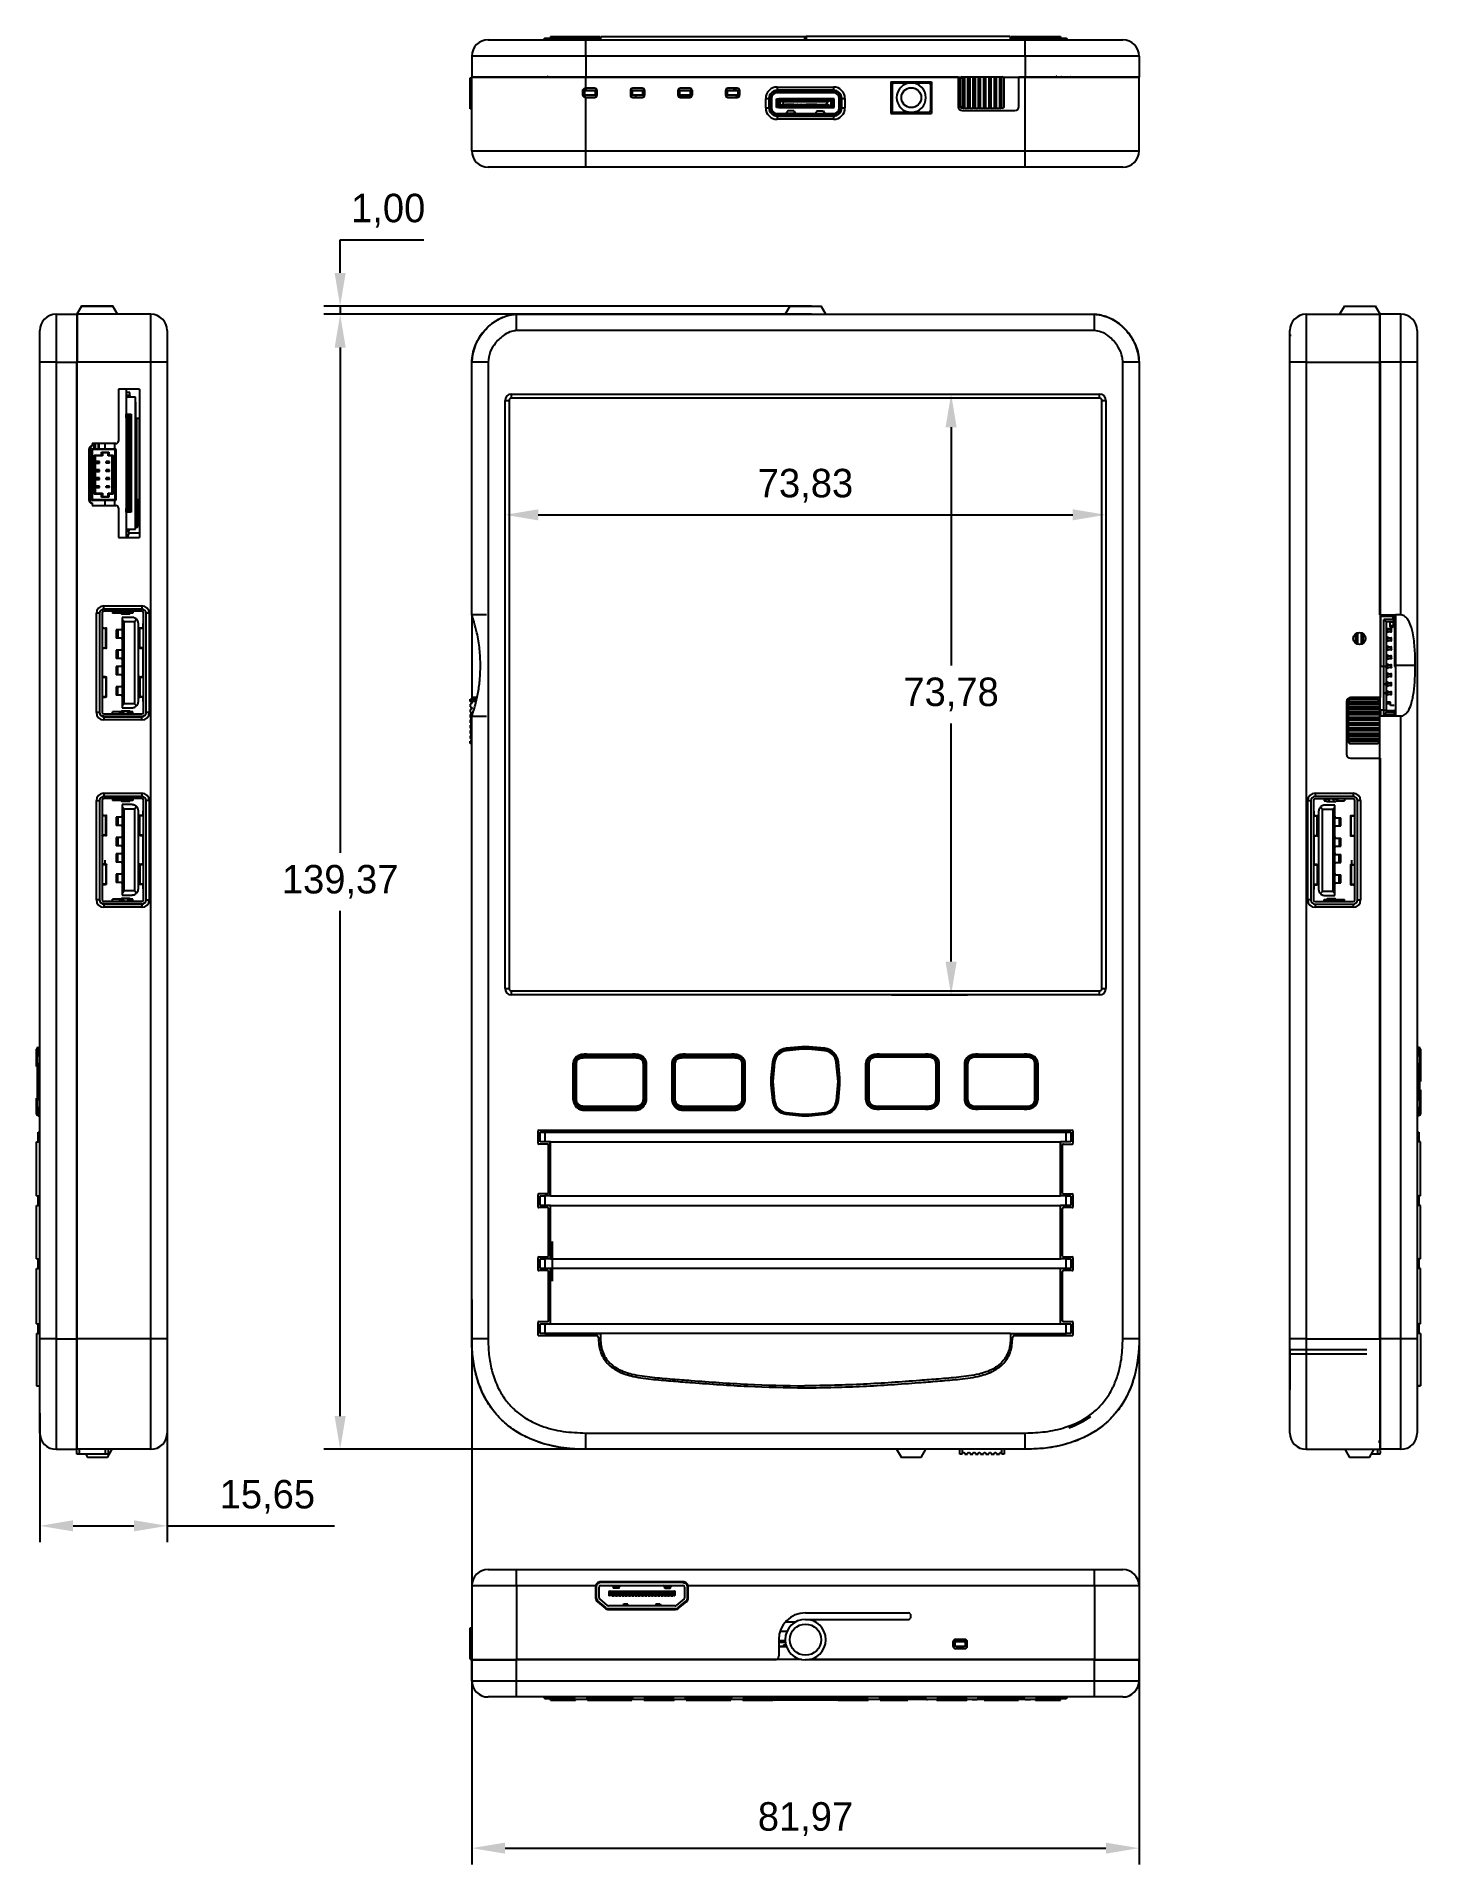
# Model space of a CAD drawing. Header units: millimetres. Extents: x 249 to 419, y 1050 to 1275.
import ezdxf

# ---------------------------------------------------------------- set-up
doc = ezdxf.new("R2010")
doc.units = ezdxf.units.MM
doc.header["$PDSIZE"] = -1
doc.linetypes.add('CENTERX2', pattern=[20.32, 12.7, -2.54, 2.54, -2.54])
doc.dimstyles.new('ISO-25', dxfattribs={"dimtxt": 2.5, "dimasz": 2.5, "dimexe": 1.25, "dimexo": 0.625, "dimtad": 1, "dimtxsty": 'Standard', "dimcen": 2.5, "dimadec": 0, "dimazin": 0, "dimtfac": 1, "dimtmove": 0, "dimatfit": 3, "dimfxl": 1, "dimarcsym": 0})

msp = doc.modelspace()

# ---------------------------------------------------------------- blocks, each defined once
blk = doc.blocks.new('*D1')
at = {"color": 0, "lineweight": -2}
for p, q in [((249.55, 1105.82), (249.55, 1089.97)), ((265.2, 1105.82), (265.2, 1089.97)), ((253.63, 1091.97), (261.12, 1091.97)), ((265.2, 1091.97), (285.74, 1091.97))]:
    blk.add_line(p, q, dxfattribs=at)
at = {"color": 0}
for points in [[(253.63, 1092.65), (253.63, 1091.29), (249.55, 1091.97)], [(261.12, 1091.29), (261.12, 1092.65), (265.2, 1091.97)]]:
    blk.add_solid(points, dxfattribs=at)
at = {"layer": 'Defpoints', "color": 0}
for p in [(249.55, 1105.82), (265.2, 1105.82), (265.2, 1091.97)]:
    blk.add_point(p, dxfattribs=at)
at = {"color": 0, "insert": (277.51, 1095.53), "char_height": 3.5, "attachment_point": 5}
blk.add_mtext('15,65', dxfattribs=at)
blk = doc.blocks.new('*D2')
at = {"color": 0, "lineweight": -2}
for p, q in [((321.19, 1240.74), (284.45, 1240.74)), ((286.45, 1236.66), (286.45, 1174.62)), ((286.45, 1105.45), (286.45, 1167.49)), ((321.19, 1101.37), (284.45, 1101.37))]:
    blk.add_line(p, q, dxfattribs=at)
at = {"color": 0}
for points in [[(287.13, 1236.66), (285.77, 1236.66), (286.45, 1240.74)], [(285.77, 1105.45), (287.13, 1105.45), (286.45, 1101.37)]]:
    blk.add_solid(points, dxfattribs=at)
at = {"layer": 'Defpoints', "color": 0}
for p in [(321.19, 1240.74), (286.45, 1101.37), (321.19, 1101.37)]:
    blk.add_point(p, dxfattribs=at)
at = {"color": 0, "insert": (286.45, 1171.05), "char_height": 3.5, "attachment_point": 5}
blk.add_mtext('139,37', dxfattribs=at)
blk = doc.blocks.new('*D3')
at = {"color": 0, "lineweight": -2}
for p, q in [((286.45, 1245.82), (286.45, 1249.9)), ((286.45, 1249.9), (296.72, 1249.9)), ((344.35, 1241.74), (284.45, 1241.74)), ((286.45, 1241.74), (286.45, 1240.74)), ((344.35, 1240.74), (284.45, 1240.74)), ((286.45, 1236.66), (286.45, 1232.58))]:
    blk.add_line(p, q, dxfattribs=at)
at = {"color": 0}
for points in [[(285.77, 1245.82), (287.13, 1245.82), (286.45, 1241.74)], [(287.13, 1236.66), (285.77, 1236.66), (286.45, 1240.74)]]:
    blk.add_solid(points, dxfattribs=at)
at = {"layer": 'Defpoints', "color": 0}
for p in [(344.35, 1241.74), (286.45, 1240.74), (344.35, 1240.74)]:
    blk.add_point(p, dxfattribs=at)
at = {"color": 0, "insert": (292.35, 1253.47), "char_height": 3.5, "attachment_point": 5}
blk.add_mtext('1,00', dxfattribs=at)
blk = doc.blocks.new('*D4')
at = {"color": 0, "lineweight": -2}
for p, q in [((306.7, 1219.48), (306.7, 1214.12)), ((380.53, 1219.48), (380.53, 1214.12)), ((310.78, 1216.12), (376.45, 1216.12))]:
    blk.add_line(p, q, dxfattribs=at)
at = {"color": 0}
for points in [[(310.78, 1216.8), (310.78, 1215.44), (306.7, 1216.12)], [(376.45, 1215.44), (376.45, 1216.8), (380.53, 1216.12)]]:
    blk.add_solid(points, dxfattribs=at)
at = {"layer": 'Defpoints', "color": 0}
for p in [(306.7, 1219.48), (380.53, 1219.48), (380.53, 1216.12)]:
    blk.add_point(p, dxfattribs=at)
at = {"color": 0, "insert": (343.62, 1219.69), "char_height": 3.5, "attachment_point": 5}
blk.add_mtext('73,83', dxfattribs=at)
blk = doc.blocks.new('*D5')
at = {"color": 0, "lineweight": -2}
for p, q in [((354.17, 1230.95), (363.51, 1230.95)), ((361.51, 1226.87), (361.51, 1197.62)), ((361.51, 1161.25), (361.51, 1190.49)), ((354.17, 1157.17), (363.51, 1157.17))]:
    blk.add_line(p, q, dxfattribs=at)
at = {"color": 0}
for points in [[(362.19, 1226.87), (360.83, 1226.87), (361.51, 1230.95)], [(360.83, 1161.25), (362.19, 1161.25), (361.51, 1157.17)]]:
    blk.add_solid(points, dxfattribs=at)
at = {"layer": 'Defpoints', "color": 0}
for p in [(354.17, 1230.95), (354.17, 1157.17), (361.51, 1157.17)]:
    blk.add_point(p, dxfattribs=at)
at = {"color": 0, "insert": (361.51, 1194.06), "char_height": 3.5, "attachment_point": 5}
blk.add_mtext('73,78', dxfattribs=at)
blk = doc.blocks.new('*D6')
at = {"color": 0, "lineweight": -2}
for p, q in [((302.63, 1119.76), (302.63, 1050.39)), ((384.6, 1119.76), (384.6, 1050.39)), ((306.71, 1052.39), (380.52, 1052.39))]:
    blk.add_line(p, q, dxfattribs=at)
at = {"color": 0}
for points in [[(306.71, 1053.07), (306.71, 1051.71), (302.63, 1052.39)], [(380.52, 1051.71), (380.52, 1053.07), (384.6, 1052.39)]]:
    blk.add_solid(points, dxfattribs=at)
at = {"layer": 'Defpoints', "color": 0}
for p in [(302.63, 1119.76), (384.6, 1119.76), (384.6, 1052.39)]:
    blk.add_point(p, dxfattribs=at)
at = {"color": 0, "insert": (343.62, 1055.96), "char_height": 3.5, "attachment_point": 5}
blk.add_mtext('81,97', dxfattribs=at)

# ---------------------------------------------------------------- dimensions: what is measured, and where the dimension line sits
dim = msp.add_linear_dim(base=(286.451, 1240.741), p1=(344.352, 1241.741), p2=(344.352, 1240.741), angle=270, dimstyle='ISO-25', override={"dimtxt": 3.5, "dimasz": 4.08, "dimexe": 2, "dimexo": 0, "dimgap": 1.524, "dimtih": 1, "dimtoh": 1, "dimzin": 0, "dimadec": 2, "dimtzin": 0})
dim.commit()
dim.dimension.update_dxf_attribs({"geometry": '*D3', "text_midpoint": (292.35, 1249.901), "dimtype": 161})
for p1, p2, distance, picture, middle in [((321.1893, 1240.7405), (321.1893, 1101.3659), -34.7384, '*D2', (286.4509, 1171.0532)), ((354.169, 1230.946), (354.169, 1157.166), 7.345, '*D5', (361.514, 1194.056)), ((306.703, 1219.48), (380.533, 1219.48), -3.357, '*D4', (343.618, 1219.689)), ((302.6304, 1119.7624), (384.605, 1119.7624), -67.3719, '*D6', (343.6177, 1055.9561)), ((249.547, 1105.824), (265.197, 1105.824), -13.855, '*D1', (277.509, 1095.535))]:
    dim = msp.add_aligned_dim(p1=p1, p2=p2, distance=distance, dimstyle='ISO-25', override={"dimtxt": 3.5, "dimasz": 4.08, "dimexe": 2, "dimexo": 0, "dimgap": 1.524, "dimtih": 1, "dimtoh": 1, "dimzin": 0, "dimadec": 2, "dimtzin": 0})
    dim.commit()
    dim.dimension.update_dxf_attribs({"geometry": picture, "text_midpoint": middle})

# ---------------------------------------------------------------- linework, layer by layer
at = {"color": 7, "linetype": 'Continuous', "lineweight": 25}
for p, q in [((311.608, 1274.648), (311.408, 1274.448)), ((311.608, 1274.648), (318.422, 1274.648)), ((312.284, 1274.848), (312.284, 1274.648)), ((312.284, 1274.848), (318.351, 1274.848)), ((316.618, 1272.448), (316.618, 1274.448)), ((316.618, 1274.448), (370.618, 1274.448)), ((318.422, 1274.848), (318.422, 1274.448)), ((343.517, 1274.848), (343.717, 1274.848)), ((368.813, 1274.448), (368.813, 1274.848)), ((368.813, 1274.648), (375.627, 1274.648)), ((368.884, 1274.848), (374.951, 1274.848)), ((370.618, 1272.448), (370.618, 1274.448)), ((374.951, 1274.848), (374.951, 1274.648)), ((375.827, 1274.448), (375.627, 1274.648)), ((302.63, 1272.448), (302.63, 1269.848)), ((316.618, 1272.448), (316.618, 1269.848)), ((370.618, 1272.448), (316.618, 1272.448)), ((370.618, 1272.448), (370.618, 1269.848)), ((384.605, 1272.448), (384.605, 1269.848)), ((302.438, 1269.498), (302.438, 1269.798)), ((302.438, 1269.798), (302.63, 1269.798)), ((302.438, 1266.265), (302.438, 1269.498)), ((302.63, 1260.798), (302.63, 1269.898)), ((306.292, 1269.848), (306.292, 1269.868)), ((311.901, 1269.868), (311.901, 1269.927)), ((311.937, 1269.848), (311.937, 1269.868)), ((312.164, 1269.852), (312.164, 1269.851)), ((312.164, 1269.851), (312.164, 1269.852)), ((312.164, 1269.851), (312.164, 1269.851)), ((312.217, 1269.848), (312.217, 1269.858)), ((312.221, 1269.858), (312.221, 1269.857)), ((316.267, 1267.669), (316.267, 1268.207)), ((316.276, 1268.248), (316.276, 1267.638)), ((316.327, 1268.248), (316.618, 1268.248)), ((316.386, 1268.238), (316.636, 1268.238)), ((316.386, 1268.238), (316.386, 1267.638)), ((316.536, 1268.227), (316.536, 1268.238)), ((316.536, 1268.207), (316.536, 1268.227)), ((316.536, 1268.227), (317.736, 1268.227)), ((317.736, 1268.207), (316.536, 1268.207)), ((316.618, 1268.507), (316.618, 1269.898)), ((316.618, 1269.898), (362.388, 1269.898)), ((316.618, 1269.848), (362.722, 1269.848)), ((317.706, 1268.507), (316.618, 1268.507)), ((316.618, 1268.248), (318.003, 1268.248)), ((316.636, 1268.248), (316.636, 1268.238)), ((317.636, 1268.238), (316.636, 1268.238)), ((317.636, 1268.248), (317.636, 1268.238)), ((317.636, 1268.238), (317.886, 1268.238)), ((317.736, 1268.227), (317.736, 1268.238)), ((317.736, 1268.207), (317.736, 1268.227)), ((317.886, 1268.238), (317.886, 1267.638)), ((317.996, 1268.248), (317.996, 1267.638)), ((318.006, 1267.669), (318.006, 1268.207)), ((322.109, 1268.207), (322.109, 1267.669)), ((322.111, 1268.238), (322.118, 1268.238)), ((322.112, 1268.248), (323.845, 1268.248)), ((322.118, 1268.248), (322.118, 1267.638)), ((322.228, 1268.238), (322.478, 1268.238)), ((322.228, 1268.238), (322.228, 1267.638)), ((322.378, 1268.227), (322.378, 1268.238)), ((322.378, 1268.207), (322.378, 1268.227)), ((322.378, 1268.227), (323.578, 1268.227)), ((323.578, 1268.207), (322.378, 1268.207)), ((323.548, 1268.507), (322.409, 1268.507)), ((322.478, 1268.248), (322.478, 1268.238)), ((322.478, 1268.238), (322.791, 1268.238)), ((323.478, 1268.238), (322.478, 1268.238)), ((322.791, 1268.238), (322.791, 1268.248)), ((323.478, 1268.248), (323.478, 1268.238)), ((323.478, 1268.238), (323.728, 1268.238)), ((323.578, 1268.227), (323.578, 1268.238)), ((323.578, 1268.207), (323.578, 1268.227)), ((323.728, 1268.238), (323.728, 1267.638)), ((323.838, 1268.248), (323.838, 1267.638)), ((323.848, 1267.669), (323.848, 1268.207)), ((327.951, 1268.207), (327.951, 1267.669)), ((327.953, 1268.238), (327.96, 1268.238)), ((327.96, 1268.238), (327.953, 1268.238)), ((327.954, 1268.248), (329.687, 1268.248)), ((327.96, 1268.248), (327.96, 1267.638)), ((328.07, 1268.238), (328.32, 1268.238)), ((328.07, 1268.238), (328.07, 1267.638)), ((328.22, 1268.227), (328.22, 1268.238)), ((328.22, 1268.207), (328.22, 1268.227)), ((328.22, 1268.227), (329.42, 1268.227)), ((329.42, 1268.207), (328.22, 1268.207)), ((329.39, 1268.507), (328.251, 1268.507)), ((328.32, 1268.248), (328.32, 1268.238)), ((329.32, 1268.238), (328.32, 1268.238)), ((328.462, 1268.238), (328.462, 1268.248)), ((328.462, 1268.238), (329.32, 1268.238)), ((328.527, 1268.238), (328.67, 1268.248)), ((328.67, 1268.248), (328.67, 1268.239)), ((328.67, 1268.239), (328.68, 1268.239)), ((328.68, 1268.239), (328.68, 1268.238)), ((328.796, 1268.248), (328.796, 1268.238)), ((329.32, 1268.248), (329.32, 1268.238)), ((329.32, 1268.238), (329.57, 1268.238)), ((329.42, 1268.227), (329.42, 1268.238)), ((329.42, 1268.207), (329.42, 1268.227)), ((329.57, 1268.238), (329.57, 1267.638)), ((329.68, 1268.248), (329.68, 1267.638)), ((329.68, 1268.238), (329.688, 1268.238)), ((329.69, 1267.669), (329.69, 1268.207)), ((333.793, 1268.207), (333.793, 1267.669)), ((333.795, 1268.238), (333.802, 1268.238)), ((333.796, 1268.248), (335.529, 1268.248)), ((333.802, 1268.248), (333.802, 1267.638)), ((333.912, 1268.238), (334.162, 1268.238)), ((333.912, 1268.238), (333.912, 1267.638)), ((334.062, 1268.227), (334.062, 1268.238)), ((334.062, 1268.207), (334.062, 1268.227)), ((334.062, 1268.227), (335.262, 1268.227)), ((335.262, 1268.207), (334.062, 1268.207)), ((335.232, 1268.507), (334.093, 1268.507)), ((334.162, 1268.248), (334.162, 1268.238)), ((334.162, 1268.238), (335.129, 1268.238)), ((335.162, 1268.238), (334.162, 1268.238)), ((334.192, 1268.248), (334.192, 1268.239)), ((334.76, 1268.248), (334.76, 1268.242)), ((335.139, 1268.248), (334.76, 1268.248)), ((335.162, 1268.248), (335.162, 1268.238)), ((335.162, 1268.238), (335.412, 1268.238)), ((335.262, 1268.227), (335.262, 1268.238)), ((335.262, 1268.207), (335.262, 1268.227)), ((335.412, 1268.238), (335.412, 1267.638)), ((335.522, 1268.248), (335.522, 1267.638)), ((335.532, 1267.669), (335.532, 1268.207)), ((340.133, 1268.648), (347.073, 1268.648)), ((340.133, 1268.648), (340.133, 1268.248)), ((347.073, 1268.248), (340.133, 1268.248)), ((340.133, 1268.248), (340.133, 1268.198)), ((347.073, 1268.198), (340.133, 1268.198)), ((347.073, 1268.648), (347.073, 1268.248)), ((347.073, 1268.248), (347.073, 1268.198)), ((354.118, 1269.298), (359.118, 1269.298)), ((354.118, 1269.298), (354.118, 1265.399)), ((354.268, 1268.935), (354.118, 1268.845)), ((354.268, 1268.948), (354.268, 1265.749)), ((354.468, 1269.148), (356.586, 1269.148)), ((356.586, 1269.148), (356.65, 1269.148)), ((356.65, 1269.148), (358.768, 1269.148)), ((358.968, 1268.948), (358.968, 1265.749)), ((358.968, 1268.248), (359.118, 1268.248)), ((358.968, 1268.238), (359.118, 1268.238)), ((359.118, 1269.298), (359.118, 1265.399)), ((362.388, 1269.898), (362.388, 1266.265)), ((362.588, 1269.598), (362.588, 1266.365)), ((362.888, 1269.898), (362.888, 1266.065)), ((362.888, 1269.898), (362.988, 1269.898)), ((362.988, 1269.898), (362.988, 1266.065)), ((362.988, 1269.898), (363.088, 1269.898)), ((363.088, 1266.065), (363.088, 1269.898)), ((363.088, 1269.898), (363.188, 1269.898)), ((363.188, 1266.065), (363.188, 1269.898)), ((363.188, 1269.898), (363.538, 1269.898)), ((363.538, 1269.898), (363.538, 1266.065)), ((363.538, 1269.898), (363.638, 1269.898)), ((363.638, 1269.898), (363.638, 1266.065)), ((363.638, 1269.898), (363.738, 1269.898)), ((363.738, 1266.065), (363.738, 1269.898)), ((363.738, 1269.898), (363.838, 1269.898)), ((363.838, 1266.065), (363.838, 1269.898)), ((363.838, 1269.898), (364.188, 1269.898)), ((364.188, 1269.898), (364.188, 1266.065)), ((364.188, 1269.898), (364.288, 1269.898)), ((364.288, 1269.898), (364.288, 1266.065)), ((364.288, 1269.898), (364.388, 1269.898)), ((364.388, 1266.065), (364.388, 1269.898)), ((364.388, 1269.898), (364.488, 1269.898)), ((364.488, 1266.065), (364.488, 1269.898)), ((364.488, 1269.898), (364.838, 1269.898)), ((364.838, 1269.898), (364.838, 1266.065)), ((364.838, 1269.898), (364.938, 1269.898)), ((364.938, 1269.898), (364.938, 1266.065)), ((364.938, 1269.898), (365.038, 1269.898)), ((365.038, 1266.065), (365.038, 1269.898)), ((365.038, 1269.898), (365.138, 1269.898)), ((365.138, 1266.065), (365.138, 1269.898)), ((365.138, 1269.898), (365.488, 1269.898)), ((365.488, 1269.898), (365.488, 1266.065)), ((365.488, 1269.898), (365.588, 1269.898)), ((365.588, 1269.898), (365.588, 1266.065)), ((365.588, 1269.898), (365.688, 1269.898)), ((365.688, 1266.065), (365.688, 1269.898)), ((365.688, 1269.898), (365.788, 1269.898)), ((365.788, 1266.065), (365.788, 1269.898)), ((365.788, 1269.898), (366.138, 1269.898)), ((366.138, 1269.898), (366.138, 1266.065)), ((366.138, 1269.898), (366.238, 1269.898)), ((366.238, 1269.898), (366.238, 1266.065)), ((366.238, 1269.898), (366.338, 1269.898)), ((366.338, 1266.065), (366.338, 1269.898)), ((366.338, 1269.898), (366.438, 1269.898)), ((366.438, 1266.065), (366.438, 1269.898)), ((366.438, 1269.898), (366.788, 1269.898)), ((366.788, 1269.898), (366.788, 1266.065)), ((366.788, 1269.898), (366.888, 1269.898)), ((366.888, 1269.898), (366.888, 1266.065)), ((366.888, 1269.898), (366.988, 1269.898)), ((366.988, 1266.065), (366.988, 1269.898)), ((366.988, 1269.898), (367.088, 1269.898)), ((367.088, 1266.065), (367.088, 1269.898)), ((367.088, 1269.898), (367.438, 1269.898)), ((367.438, 1269.898), (367.438, 1266.065)), ((367.438, 1269.898), (367.538, 1269.898)), ((367.538, 1269.898), (367.538, 1266.065)), ((367.538, 1269.898), (367.638, 1269.898)), ((367.638, 1266.065), (367.638, 1269.898)), ((367.638, 1269.898), (367.738, 1269.898)), ((367.738, 1266.065), (367.738, 1269.898)), ((367.738, 1269.898), (367.748, 1269.898)), ((367.914, 1269.848), (370.618, 1269.848)), ((368.048, 1266.365), (368.048, 1269.598)), ((369.848, 1266.265), (369.848, 1269.898)), ((369.848, 1269.898), (370.618, 1269.898)), ((370.618, 1260.798), (370.618, 1269.898)), ((374.418, 1269.938), (374.408, 1269.937)), ((374.424, 1269.858), (374.414, 1269.857)), ((374.417, 1269.948), (374.501, 1269.954)), ((374.418, 1269.938), (374.417, 1269.948)), ((374.502, 1269.944), (374.418, 1269.938)), ((374.424, 1269.858), (374.508, 1269.864)), ((374.424, 1269.848), (374.424, 1269.858)), ((374.508, 1269.854), (374.424, 1269.848)), ((374.502, 1269.944), (374.501, 1269.954)), ((374.508, 1269.854), (374.508, 1269.864)), ((384.605, 1260.798), (384.605, 1269.898)), ((302.438, 1265.965), (302.438, 1266.265)), ((302.63, 1265.965), (302.438, 1265.965)), ((316.276, 1267.638), (316.386, 1267.638)), ((316.386, 1267.638), (317.886, 1267.638)), ((316.436, 1268.138), (316.436, 1267.738)), ((316.447, 1268.138), (316.436, 1268.138)), ((316.447, 1267.738), (316.436, 1267.738)), ((316.447, 1267.738), (316.447, 1268.138)), ((316.467, 1268.138), (316.447, 1268.138)), ((316.467, 1267.738), (316.447, 1267.738)), ((316.467, 1268.138), (316.467, 1267.738)), ((316.536, 1267.649), (316.536, 1267.669)), ((316.536, 1267.669), (317.736, 1267.669)), ((317.736, 1267.649), (316.536, 1267.649)), ((316.536, 1267.649), (316.536, 1267.638)), ((316.536, 1267.638), (317.736, 1267.638)), ((316.618, 1260.798), (316.618, 1267.369)), ((316.618, 1267.369), (317.706, 1267.369)), ((317.736, 1267.649), (317.736, 1267.669)), ((317.736, 1267.649), (317.736, 1267.638)), ((317.806, 1267.738), (317.806, 1268.138)), ((317.826, 1268.138), (317.806, 1268.138)), ((317.826, 1267.738), (317.806, 1267.738)), ((317.826, 1268.138), (317.826, 1267.738)), ((317.826, 1268.138), (317.836, 1268.138)), ((317.826, 1267.738), (317.836, 1267.738)), ((317.836, 1267.738), (317.836, 1268.138)), ((317.996, 1267.638), (317.886, 1267.638)), ((322.118, 1268.148), (322.109, 1268.148)), ((322.118, 1267.638), (322.228, 1267.638)), ((322.228, 1267.638), (323.728, 1267.638)), ((322.278, 1268.138), (322.278, 1267.738)), ((322.289, 1268.138), (322.278, 1268.138)), ((322.289, 1267.738), (322.278, 1267.738)), ((322.289, 1267.738), (322.289, 1268.138)), ((322.309, 1268.138), (322.289, 1268.138)), ((322.309, 1267.738), (322.289, 1267.738)), ((322.309, 1268.138), (322.309, 1267.738)), ((322.378, 1267.649), (322.378, 1267.669)), ((322.378, 1267.669), (323.578, 1267.669)), ((323.578, 1267.649), (322.378, 1267.649)), ((322.378, 1267.649), (322.378, 1267.638)), ((322.378, 1267.638), (323.578, 1267.638)), ((322.409, 1267.369), (323.548, 1267.369)), ((322.791, 1267.369), (322.791, 1267.638)), ((323.578, 1267.649), (323.578, 1267.669)), ((323.578, 1267.649), (323.578, 1267.638)), ((323.648, 1267.738), (323.648, 1268.138)), ((323.668, 1268.138), (323.648, 1268.138)), ((323.668, 1267.738), (323.648, 1267.738)), ((323.668, 1268.138), (323.668, 1267.738)), ((323.668, 1268.138), (323.678, 1268.138)), ((323.668, 1267.738), (323.678, 1267.738)), ((323.678, 1267.738), (323.678, 1268.138)), ((323.838, 1267.638), (323.728, 1267.638)), ((327.96, 1267.808), (327.951, 1267.808)), ((327.96, 1267.798), (327.951, 1267.798)), ((327.96, 1267.638), (328.07, 1267.638)), ((328.07, 1267.638), (329.57, 1267.638)), ((328.135, 1267.513), (328.089, 1267.638)), ((328.105, 1267.638), (328.149, 1267.518)), ((328.12, 1268.138), (328.12, 1267.738)), ((328.131, 1268.138), (328.12, 1268.138)), ((328.131, 1267.738), (328.12, 1267.738)), ((328.131, 1267.738), (328.131, 1268.138)), ((328.151, 1268.138), (328.131, 1268.138)), ((328.151, 1267.738), (328.131, 1267.738)), ((328.135, 1267.513), (328.149, 1267.518)), ((328.309, 1267.576), (328.149, 1267.518)), ((328.151, 1268.138), (328.151, 1267.738)), ((328.22, 1267.649), (328.22, 1267.669)), ((328.22, 1267.669), (329.42, 1267.669)), ((329.42, 1267.649), (328.22, 1267.649)), ((328.22, 1267.649), (328.22, 1267.638)), ((328.22, 1267.638), (329.42, 1267.638)), ((328.251, 1267.369), (329.39, 1267.369)), ((328.302, 1267.638), (328.323, 1267.581)), ((328.309, 1267.576), (328.323, 1267.581)), ((328.35, 1267.638), (328.35, 1267.53)), ((328.51, 1267.435), (328.51, 1267.45)), ((328.51, 1267.45), (328.65, 1267.45)), ((328.65, 1267.435), (328.51, 1267.435)), ((328.65, 1267.45), (328.704, 1267.638)), ((328.65, 1267.369), (328.65, 1267.45)), ((329.594, 1267.45), (328.7, 1267.45)), ((329.42, 1267.649), (329.42, 1267.669)), ((329.42, 1267.649), (329.42, 1267.638)), ((329.49, 1267.738), (329.49, 1268.138)), ((329.51, 1268.138), (329.49, 1268.138)), ((329.51, 1267.738), (329.49, 1267.738)), ((329.51, 1268.138), (329.51, 1267.738)), ((329.51, 1268.138), (329.52, 1268.138)), ((329.51, 1267.738), (329.52, 1267.738)), ((329.52, 1267.738), (329.52, 1268.138)), ((329.68, 1267.638), (329.57, 1267.638)), ((329.68, 1268.149), (329.69, 1268.149)), ((333.802, 1267.638), (333.912, 1267.638)), ((333.912, 1267.638), (335.412, 1267.638)), ((333.962, 1268.138), (333.962, 1267.738)), ((333.973, 1268.138), (333.962, 1268.138)), ((333.973, 1267.738), (333.962, 1267.738)), ((333.973, 1267.738), (333.973, 1268.138)), ((333.993, 1268.138), (333.973, 1268.138)), ((333.993, 1267.738), (333.973, 1267.738)), ((333.993, 1268.138), (333.993, 1267.738)), ((334.062, 1267.649), (334.062, 1267.669)), ((334.062, 1267.669), (335.262, 1267.669)), ((335.262, 1267.649), (334.062, 1267.649)), ((334.062, 1267.649), (334.062, 1267.638)), ((334.062, 1267.638), (335.262, 1267.638)), ((334.093, 1267.369), (335.232, 1267.369)), ((335.126, 1267.468), (335.126, 1267.638)), ((335.146, 1267.468), (335.126, 1267.468)), ((335.146, 1267.468), (335.146, 1267.448)), ((335.435, 1267.448), (335.146, 1267.448)), ((335.262, 1267.649), (335.262, 1267.669)), ((335.262, 1267.649), (335.262, 1267.638)), ((335.332, 1267.738), (335.332, 1268.138)), ((335.352, 1268.138), (335.332, 1268.138)), ((335.352, 1267.738), (335.332, 1267.738)), ((335.352, 1268.138), (335.352, 1267.738)), ((335.352, 1268.138), (335.362, 1268.138)), ((335.352, 1267.738), (335.362, 1267.738)), ((335.362, 1267.738), (335.362, 1268.138)), ((335.522, 1267.638), (335.412, 1267.638)), ((338.733, 1266.088), (338.733, 1267.248)), ((338.733, 1267.248), (339.133, 1267.248)), ((338.733, 1266.088), (339.133, 1266.088)), ((339.133, 1267.248), (339.133, 1266.088)), ((339.133, 1267.248), (339.183, 1267.248)), ((339.133, 1266.088), (339.183, 1266.088)), ((339.183, 1267.248), (339.183, 1266.088)), ((339.383, 1266.088), (339.383, 1267.248)), ((339.433, 1267.248), (339.383, 1267.248)), ((339.383, 1266.088), (339.433, 1266.088)), ((339.433, 1267.248), (339.433, 1266.088)), ((340.053, 1267.218), (340.353, 1267.218)), ((340.053, 1266.118), (340.053, 1267.218)), ((340.353, 1266.118), (340.053, 1266.118)), ((340.133, 1267.998), (347.073, 1267.998)), ((340.133, 1267.948), (340.133, 1267.998)), ((347.073, 1267.948), (340.133, 1267.948)), ((340.253, 1267.018), (340.253, 1266.318)), ((340.467, 1267.018), (340.253, 1267.018)), ((340.467, 1266.318), (340.253, 1266.318)), ((340.353, 1267.218), (340.353, 1267.018)), ((340.553, 1267.018), (340.353, 1267.218)), ((346.853, 1267.218), (340.353, 1267.218)), ((340.353, 1266.318), (340.353, 1266.118)), ((340.353, 1266.118), (340.553, 1266.318)), ((340.353, 1266.118), (346.853, 1266.118)), ((340.467, 1267.018), (340.474, 1267.002)), ((340.467, 1267.018), (340.753, 1267.018)), ((340.474, 1266.334), (340.467, 1266.318)), ((340.467, 1266.318), (340.753, 1266.318)), ((340.474, 1267.002), (340.474, 1266.334)), ((340.474, 1267.002), (340.753, 1266.89)), ((340.753, 1266.446), (340.474, 1266.334)), ((340.753, 1266.89), (340.753, 1267.018)), ((340.803, 1267.018), (340.753, 1267.018)), ((340.753, 1266.818), (340.753, 1266.89)), ((340.934, 1266.818), (340.753, 1266.818)), ((340.934, 1266.518), (340.753, 1266.518)), ((340.753, 1266.518), (340.753, 1266.446)), ((340.753, 1266.446), (340.753, 1266.318)), ((340.803, 1266.318), (340.753, 1266.318)), ((340.803, 1267.018), (341.103, 1267.018)), ((340.803, 1266.918), (340.803, 1267.018)), ((341.103, 1266.918), (340.803, 1266.918)), ((340.803, 1266.418), (340.803, 1266.318)), ((341.103, 1266.418), (340.803, 1266.418)), ((341.103, 1266.318), (340.803, 1266.318)), ((340.934, 1266.518), (340.934, 1266.818)), ((341.153, 1266.818), (340.934, 1266.818)), ((340.934, 1266.518), (341.153, 1266.518)), ((341.153, 1267.018), (341.103, 1267.018)), ((341.103, 1267.018), (341.103, 1266.918)), ((341.103, 1266.418), (341.103, 1266.318)), ((341.153, 1266.318), (341.103, 1266.318)), ((341.153, 1267.018), (341.153, 1266.818)), ((341.153, 1267.018), (342.203, 1267.018)), ((342.203, 1266.818), (341.153, 1266.818)), ((342.203, 1266.518), (341.153, 1266.518)), ((341.153, 1266.318), (341.153, 1266.518)), ((341.153, 1266.318), (342.203, 1266.318)), ((342.203, 1266.818), (342.203, 1267.018)), ((342.253, 1267.018), (342.203, 1267.018)), ((342.603, 1266.818), (342.203, 1266.818)), ((342.203, 1266.518), (342.203, 1266.318)), ((342.203, 1266.518), (342.603, 1266.518)), ((342.203, 1266.318), (342.253, 1266.318)), ((342.253, 1267.018), (342.553, 1267.018)), ((342.253, 1266.918), (342.253, 1267.018)), ((342.553, 1266.918), (342.253, 1266.918)), ((342.253, 1266.418), (342.253, 1266.318)), ((342.553, 1266.418), (342.253, 1266.418)), ((342.553, 1266.318), (342.253, 1266.318)), ((342.603, 1267.018), (342.553, 1267.018)), ((342.553, 1267.018), (342.553, 1266.918)), ((342.553, 1266.418), (342.553, 1266.318)), ((342.553, 1266.318), (342.603, 1266.318)), ((342.603, 1267.018), (342.603, 1266.818)), ((342.603, 1267.018), (342.653, 1267.018)), ((342.653, 1266.818), (342.603, 1266.818)), ((342.603, 1266.518), (342.603, 1266.318)), ((342.653, 1266.518), (342.603, 1266.518)), ((342.603, 1266.318), (342.653, 1266.318)), ((342.653, 1266.818), (342.653, 1267.018)), ((342.703, 1267.018), (342.653, 1267.018)), ((343.053, 1266.818), (342.653, 1266.818)), ((342.653, 1266.518), (342.653, 1266.318)), ((342.653, 1266.518), (343.053, 1266.518)), ((342.653, 1266.318), (342.703, 1266.318)), ((342.703, 1267.018), (343.003, 1267.018)), ((342.703, 1266.918), (342.703, 1267.018)), ((343.003, 1266.918), (342.703, 1266.918)), ((342.703, 1266.418), (342.703, 1266.318)), ((343.003, 1266.418), (342.703, 1266.418)), ((343.003, 1266.318), (342.703, 1266.318)), ((343.053, 1267.018), (343.003, 1267.018)), ((343.003, 1267.018), (343.003, 1266.918)), ((343.003, 1266.418), (343.003, 1266.318)), ((343.003, 1266.318), (343.053, 1266.318)), ((343.053, 1267.018), (343.053, 1266.818)), ((343.053, 1267.018), (343.103, 1267.018)), ((343.103, 1266.818), (343.053, 1266.818)), ((343.103, 1266.518), (343.053, 1266.518)), ((343.053, 1266.518), (343.053, 1266.318)), ((343.053, 1266.318), (343.103, 1266.318)), ((343.103, 1266.818), (343.103, 1267.018)), ((343.153, 1267.018), (343.103, 1267.018)), ((343.503, 1266.818), (343.103, 1266.818)), ((343.103, 1266.518), (343.103, 1266.318)), ((343.103, 1266.518), (343.503, 1266.518)), ((343.103, 1266.318), (343.153, 1266.318)), ((343.153, 1266.918), (343.153, 1267.018)), ((343.153, 1267.018), (343.453, 1267.018)), ((343.453, 1266.918), (343.153, 1266.918)), ((343.153, 1266.418), (343.153, 1266.318)), ((343.453, 1266.418), (343.153, 1266.418)), ((343.453, 1266.318), (343.153, 1266.318)), ((343.503, 1267.018), (343.453, 1267.018)), ((343.453, 1267.018), (343.453, 1266.918)), ((343.453, 1266.418), (343.453, 1266.318)), ((343.453, 1266.318), (343.503, 1266.318)), ((343.503, 1267.018), (343.503, 1266.818)), ((343.503, 1267.018), (343.703, 1267.018)), ((343.703, 1266.818), (343.503, 1266.818)), ((343.503, 1266.518), (343.503, 1266.318)), ((343.503, 1266.518), (343.703, 1266.518)), ((343.703, 1266.318), (343.503, 1266.318)), ((343.703, 1266.818), (343.703, 1267.018)), ((343.753, 1267.018), (343.703, 1267.018)), ((344.103, 1266.818), (343.703, 1266.818)), ((343.703, 1266.518), (343.703, 1266.318)), ((344.103, 1266.518), (343.703, 1266.518)), ((343.753, 1266.318), (343.703, 1266.318)), ((343.753, 1266.918), (343.753, 1267.018)), ((343.753, 1267.018), (344.053, 1267.018)), ((344.053, 1266.918), (343.753, 1266.918)), ((343.753, 1266.418), (344.053, 1266.418)), ((343.753, 1266.418), (343.753, 1266.318)), ((343.753, 1266.318), (344.053, 1266.318)), ((344.053, 1267.018), (344.053, 1266.918)), ((344.103, 1267.018), (344.053, 1267.018)), ((344.053, 1266.418), (344.053, 1266.318)), ((344.103, 1266.318), (344.053, 1266.318)), ((344.103, 1267.018), (344.153, 1267.018)), ((344.103, 1266.818), (344.103, 1267.018)), ((344.153, 1266.818), (344.103, 1266.818)), ((344.103, 1266.518), (344.103, 1266.318)), ((344.103, 1266.518), (344.153, 1266.518)), ((344.153, 1266.318), (344.103, 1266.318)), ((344.153, 1266.818), (344.153, 1267.018)), ((344.203, 1267.018), (344.153, 1267.018)), ((344.553, 1266.818), (344.153, 1266.818)), ((344.153, 1266.518), (344.153, 1266.318)), ((344.553, 1266.518), (344.153, 1266.518)), ((344.203, 1266.318), (344.153, 1266.318)), ((344.203, 1267.018), (344.503, 1267.018)), ((344.203, 1266.918), (344.203, 1267.018)), ((344.503, 1266.918), (344.203, 1266.918)), ((344.203, 1266.418), (344.503, 1266.418)), ((344.203, 1266.418), (344.203, 1266.318)), ((344.203, 1266.318), (344.503, 1266.318)), ((344.503, 1267.018), (344.503, 1266.918)), ((344.553, 1267.018), (344.503, 1267.018)), ((344.503, 1266.418), (344.503, 1266.318)), ((344.553, 1266.318), (344.503, 1266.318)), ((344.553, 1267.018), (344.553, 1266.818)), ((344.553, 1267.018), (344.603, 1267.018)), ((344.603, 1266.818), (344.553, 1266.818)), ((344.553, 1266.518), (344.553, 1266.318)), ((344.553, 1266.518), (344.603, 1266.518)), ((344.603, 1266.318), (344.553, 1266.318)), ((344.603, 1266.818), (344.603, 1267.018)), ((344.653, 1267.018), (344.603, 1267.018)), ((345.003, 1266.818), (344.603, 1266.818)), ((344.603, 1266.518), (344.603, 1266.318)), ((345.003, 1266.518), (344.603, 1266.518)), ((344.653, 1266.318), (344.603, 1266.318)), ((344.653, 1266.918), (344.653, 1267.018)), ((344.653, 1267.018), (344.953, 1267.018)), ((344.953, 1266.918), (344.653, 1266.918)), ((344.653, 1266.418), (344.953, 1266.418)), ((344.653, 1266.418), (344.653, 1266.318)), ((344.653, 1266.318), (344.953, 1266.318)), ((345.003, 1267.018), (344.953, 1267.018)), ((344.953, 1267.018), (344.953, 1266.918)), ((344.953, 1266.418), (344.953, 1266.318)), ((345.003, 1266.318), (344.953, 1266.318)), ((345.003, 1267.018), (346.053, 1267.018)), ((345.003, 1267.018), (345.003, 1266.818)), ((346.053, 1266.818), (345.003, 1266.818)), ((345.003, 1266.518), (346.053, 1266.518)), ((345.003, 1266.518), (345.003, 1266.318)), ((346.053, 1266.318), (345.003, 1266.318)), ((346.053, 1266.818), (346.053, 1267.018)), ((346.103, 1267.018), (346.053, 1267.018)), ((346.272, 1266.818), (346.053, 1266.818)), ((346.053, 1266.318), (346.053, 1266.518)), ((346.272, 1266.518), (346.053, 1266.518)), ((346.053, 1266.318), (346.103, 1266.318)), ((346.103, 1266.918), (346.103, 1267.018)), ((346.103, 1267.018), (346.403, 1267.018)), ((346.403, 1266.918), (346.103, 1266.918)), ((346.103, 1266.418), (346.403, 1266.418)), ((346.103, 1266.418), (346.103, 1266.318)), ((346.103, 1266.318), (346.403, 1266.318)), ((346.272, 1266.518), (346.272, 1266.818)), ((346.453, 1266.818), (346.272, 1266.818)), ((346.272, 1266.518), (346.453, 1266.518)), ((346.453, 1267.018), (346.403, 1267.018)), ((346.403, 1267.018), (346.403, 1266.918)), ((346.403, 1266.418), (346.403, 1266.318)), ((346.403, 1266.318), (346.453, 1266.318)), ((346.453, 1267.018), (346.739, 1267.018)), ((346.453, 1267.018), (346.453, 1266.89)), ((346.732, 1267.002), (346.453, 1266.89)), ((346.453, 1266.89), (346.453, 1266.818)), ((346.453, 1266.518), (346.453, 1266.446)), ((346.453, 1266.446), (346.732, 1266.334)), ((346.453, 1266.446), (346.453, 1266.318)), ((346.739, 1266.318), (346.453, 1266.318)), ((346.653, 1267.018), (346.853, 1267.218)), ((346.853, 1266.118), (346.653, 1266.318)), ((346.739, 1267.018), (346.732, 1267.002)), ((346.732, 1267.002), (346.732, 1266.334)), ((346.732, 1266.334), (346.739, 1266.318)), ((346.739, 1267.018), (346.953, 1267.018)), ((346.739, 1266.318), (346.953, 1266.318)), ((346.853, 1267.218), (346.853, 1267.018)), ((347.153, 1267.218), (346.853, 1267.218)), ((346.853, 1266.318), (346.853, 1266.118)), ((346.853, 1266.118), (347.153, 1266.118)), ((346.953, 1267.018), (346.953, 1266.318)), ((347.073, 1267.948), (347.073, 1267.998)), ((347.153, 1266.118), (347.153, 1267.218)), ((347.773, 1266.088), (347.773, 1267.248)), ((347.773, 1267.248), (347.823, 1267.248)), ((347.823, 1266.088), (347.773, 1266.088)), ((347.823, 1267.248), (347.823, 1266.088)), ((348.023, 1266.088), (348.023, 1267.248)), ((348.023, 1267.248), (348.073, 1267.248)), ((348.023, 1266.088), (348.073, 1266.088)), ((348.073, 1266.088), (348.073, 1267.248)), ((348.073, 1267.248), (348.473, 1267.248)), ((348.073, 1266.088), (348.473, 1266.088)), ((348.473, 1267.248), (348.473, 1266.088)), ((362.988, 1266.065), (362.888, 1266.065)), ((362.988, 1266.065), (363.088, 1266.065)), ((363.188, 1266.065), (363.088, 1266.065)), ((363.188, 1266.065), (363.538, 1266.065)), ((363.638, 1266.065), (363.538, 1266.065)), ((363.638, 1266.065), (363.738, 1266.065)), ((363.838, 1266.065), (363.738, 1266.065)), ((363.838, 1266.065), (364.188, 1266.065)), ((364.288, 1266.065), (364.188, 1266.065)), ((364.288, 1266.065), (364.388, 1266.065)), ((364.488, 1266.065), (364.388, 1266.065)), ((364.488, 1266.065), (364.838, 1266.065)), ((364.938, 1266.065), (364.838, 1266.065)), ((364.938, 1266.065), (365.038, 1266.065)), ((365.138, 1266.065), (365.038, 1266.065)), ((365.138, 1266.065), (365.488, 1266.065)), ((365.588, 1266.065), (365.488, 1266.065)), ((365.588, 1266.065), (365.688, 1266.065)), ((365.788, 1266.065), (365.688, 1266.065)), ((365.788, 1266.065), (366.138, 1266.065)), ((366.238, 1266.065), (366.138, 1266.065)), ((366.238, 1266.065), (366.338, 1266.065)), ((366.438, 1266.065), (366.338, 1266.065)), ((366.438, 1266.065), (366.788, 1266.065)), ((366.888, 1266.065), (366.788, 1266.065)), ((366.888, 1266.065), (366.988, 1266.065)), ((367.088, 1266.065), (366.988, 1266.065)), ((367.088, 1266.065), (367.438, 1266.065)), ((367.538, 1266.065), (367.438, 1266.065)), ((367.538, 1266.065), (367.638, 1266.065)), ((367.738, 1266.065), (367.638, 1266.065)), ((367.738, 1266.065), (367.748, 1266.065)), ((340.133, 1265.338), (340.133, 1265.388)), ((340.133, 1265.388), (347.073, 1265.388)), ((347.073, 1265.338), (340.133, 1265.338)), ((340.133, 1265.138), (340.133, 1265.088)), ((340.133, 1265.138), (347.073, 1265.138)), ((340.133, 1265.088), (347.073, 1265.088)), ((340.133, 1265.088), (340.133, 1264.688)), ((347.073, 1264.688), (340.133, 1264.688)), ((341.219, 1265.4), (341.436, 1265.711)), ((342.387, 1265.4), (341.219, 1265.4)), ((342.171, 1265.711), (341.436, 1265.711)), ((342.136, 1265.736), (341.471, 1265.736)), ((342.171, 1265.711), (342.387, 1265.4)), ((344.819, 1265.4), (345.036, 1265.711)), ((344.819, 1265.4), (345.987, 1265.4)), ((345.036, 1265.711), (345.771, 1265.711)), ((345.071, 1265.736), (345.736, 1265.736)), ((345.771, 1265.711), (345.987, 1265.4)), ((347.073, 1265.338), (347.073, 1265.388)), ((347.073, 1265.138), (347.073, 1265.088)), ((347.073, 1265.088), (347.073, 1264.688)), ((354.118, 1265.852), (354.268, 1265.762)), ((354.118, 1265.399), (359.118, 1265.399)), ((354.468, 1265.549), (356.586, 1265.549)), ((355.002, 1265.399), (354.918, 1265.549)), ((356.586, 1265.549), (356.65, 1265.549)), ((356.65, 1265.549), (358.768, 1265.549)), ((358.317, 1265.549), (358.233, 1265.399)), ((362.888, 1265.765), (369.348, 1265.765)), ((316.618, 1258.798), (316.618, 1260.798)), ((316.618, 1260.798), (370.618, 1260.798)), ((370.618, 1258.798), (370.618, 1260.798)), ((370.618, 1258.798), (316.618, 1258.798)), ((254.674, 1241.741), (254.097, 1240.741)), ((259.077, 1240.741), (258.5, 1241.741)), ((341.705, 1241.741), (341.128, 1240.741)), ((341.705, 1241.741), (345.53, 1241.741)), ((346.108, 1240.741), (345.53, 1241.741)), ((409.821, 1241.741), (409.244, 1240.741)), ((414.224, 1240.741), (413.647, 1241.741)), ((251.547, 1240.741), (254.147, 1240.741)), ((263.197, 1240.741), (254.097, 1240.741)), ((308.118, 1238.741), (308.118, 1240.741)), ((308.118, 1240.741), (379.118, 1240.741)), ((379.118, 1238.741), (379.118, 1240.741)), ((405.124, 1240.741), (414.224, 1240.741)), ((416.774, 1240.741), (414.174, 1240.741)), ((379.118, 1238.741), (308.118, 1238.741)), ((403.293, 1238.154), (403.124, 1238.154)), ((251.547, 1234.853), (249.547, 1234.853)), ((249.547, 1114.953), (249.547, 1234.853)), ((251.547, 1234.853), (254.147, 1234.853)), ((251.547, 1234.853), (251.547, 1114.953)), ((263.197, 1234.853), (254.097, 1234.853)), ((254.097, 1114.953), (254.097, 1234.853)), ((254.147, 1114.953), (254.147, 1234.853)), ((265.197, 1234.853), (263.197, 1234.853)), ((263.197, 1114.953), (263.197, 1234.853)), ((265.197, 1234.853), (265.197, 1114.953)), ((304.63, 1234.853), (302.63, 1234.853)), ((302.63, 1203.827), (302.63, 1234.853)), ((304.63, 1234.853), (304.63, 1114.953)), ((384.605, 1234.853), (382.605, 1234.853)), ((382.605, 1114.953), (382.605, 1234.853)), ((384.605, 1234.853), (384.605, 1114.953)), ((405.124, 1234.853), (403.124, 1234.853)), ((403.124, 1114.953), (403.124, 1234.853)), ((405.124, 1234.853), (414.224, 1234.853)), ((405.124, 1234.853), (405.124, 1114.953)), ((416.774, 1234.853), (414.174, 1234.853)), ((414.174, 1203.827), (414.174, 1234.853)), ((414.224, 1234.853), (414.224, 1193.683)), ((418.774, 1234.853), (416.774, 1234.853)), ((416.774, 1203.827), (416.774, 1234.853)), ((418.774, 1234.853), (418.774, 1114.953)), ((261.787, 1231.554), (259.197, 1231.554)), ((259.197, 1231.554), (259.197, 1225.158)), ((260.147, 1231.554), (260.147, 1213.354)), ((260.597, 1231.154), (260.147, 1231.154)), ((260.597, 1230.754), (260.147, 1230.754)), ((260.547, 1230.654), (260.147, 1230.654)), ((260.147, 1230.504), (260.167, 1230.504)), ((261.287, 1230.554), (260.167, 1230.554)), ((260.167, 1230.554), (260.167, 1228.479)), ((260.547, 1230.654), (260.547, 1230.554)), ((260.597, 1230.754), (260.597, 1231.154)), ((260.597, 1230.754), (260.597, 1230.554)), ((261.287, 1214.354), (261.287, 1230.554)), ((261.787, 1231.554), (261.787, 1213.354)), ((306.703, 1157.966), (306.703, 1230.146)), ((306.703, 1230.146), (307.203, 1230.146)), ((307.203, 1230.146), (307.203, 1157.966)), ((307.503, 1230.446), (307.503, 1230.946)), ((307.503, 1230.946), (379.733, 1230.946)), ((379.733, 1230.446), (307.503, 1230.446)), ((379.733, 1230.446), (379.733, 1230.946)), ((380.033, 1157.966), (380.033, 1230.146)), ((380.033, 1230.146), (380.533, 1230.146)), ((380.533, 1230.146), (380.533, 1157.966)), ((260.147, 1229.454), (260.167, 1229.454)), ((260.147, 1229.454), (260.167, 1229.454)), ((260.157, 1228.604), (260.147, 1228.604)), ((260.157, 1228.604), (260.147, 1228.604)), ((260.167, 1228.404), (260.147, 1228.404)), ((260.167, 1228.004), (260.147, 1228.004)), ((260.147, 1227.804), (260.187, 1227.804)), ((260.167, 1228.479), (260.767, 1228.479)), ((260.167, 1228.479), (260.367, 1228.279)), ((260.367, 1228.279), (260.167, 1228.479)), ((260.167, 1228.404), (260.167, 1228.479)), ((260.167, 1228.404), (260.242, 1228.404)), ((260.167, 1228.154), (260.167, 1228.404)), ((260.167, 1228.154), (260.711, 1228.154)), ((260.167, 1228.024), (260.167, 1228.154)), ((260.167, 1228.024), (260.167, 1227.829)), ((260.517, 1228.024), (260.167, 1228.024)), ((260.187, 1227.829), (260.167, 1227.829)), ((260.167, 1227.829), (260.167, 1227.829)), ((260.167, 1227.829), (260.517, 1227.829)), ((260.297, 1227.829), (260.187, 1227.829)), ((260.187, 1227.829), (260.187, 1227.829)), ((260.187, 1227.579), (260.187, 1227.829)), ((260.367, 1227.829), (260.297, 1227.829)), ((260.297, 1227.829), (260.297, 1227.829)), ((260.297, 1227.829), (260.297, 1227.579)), ((260.297, 1227.804), (260.337, 1227.804)), ((260.337, 1227.604), (260.337, 1227.804)), ((260.337, 1227.804), (260.457, 1227.804)), ((260.367, 1228.279), (260.767, 1228.279)), ((260.367, 1228.279), (260.367, 1228.279)), ((260.367, 1228.279), (260.767, 1228.279)), ((260.767, 1227.829), (260.367, 1227.829)), ((260.367, 1227.829), (260.367, 1227.829)), ((260.407, 1227.804), (260.407, 1227.604)), ((260.437, 1227.604), (260.437, 1227.804)), ((260.462, 1227.604), (260.462, 1227.804)), ((260.462, 1227.804), (260.658, 1227.804)), ((260.497, 1227.804), (260.497, 1227.829)), ((260.517, 1228.024), (260.517, 1227.829)), ((260.658, 1227.604), (260.658, 1227.804)), ((260.667, 1227.604), (260.667, 1227.804)), ((260.667, 1227.804), (260.767, 1227.804)), ((260.711, 1228.279), (260.711, 1228.154)), ((260.717, 1228.279), (260.717, 1227.829)), ((260.717, 1227.829), (260.717, 1227.829)), ((260.767, 1227.829), (260.717, 1227.829)), ((260.767, 1228.479), (260.767, 1216.429)), ((261.347, 1229.954), (261.287, 1229.954)), ((261.347, 1214.954), (261.347, 1229.954)), ((261.787, 1227.954), (261.347, 1227.954)), ((261.787, 1227.954), (261.347, 1227.954)), ((261.747, 1227.954), (261.747, 1217.954)), ((260.187, 1227.604), (260.147, 1227.604)), ((260.147, 1227.604), (260.187, 1227.604)), ((260.167, 1227.504), (260.147, 1227.504)), ((260.167, 1227.504), (260.147, 1227.504)), ((260.147, 1227.304), (260.187, 1227.304)), ((260.187, 1227.104), (260.147, 1227.104)), ((260.147, 1227.104), (260.187, 1227.104)), ((260.167, 1227.004), (260.147, 1227.004)), ((260.147, 1226.804), (260.187, 1226.804)), ((260.187, 1226.604), (260.147, 1226.604)), ((260.147, 1226.604), (260.187, 1226.604)), ((260.167, 1226.504), (260.147, 1226.504)), ((260.167, 1226.504), (260.147, 1226.504)), ((260.147, 1226.304), (260.187, 1226.304)), ((260.187, 1226.104), (260.147, 1226.104)), ((260.147, 1226.104), (260.187, 1226.104)), ((260.167, 1225.954), (260.147, 1225.954)), ((260.147, 1225.804), (260.187, 1225.804)), ((260.187, 1225.604), (260.147, 1225.604)), ((260.147, 1225.604), (260.187, 1225.604)), ((260.517, 1227.579), (260.167, 1227.579)), ((260.167, 1227.579), (260.167, 1227.329)), ((260.187, 1227.329), (260.167, 1227.329)), ((260.167, 1227.329), (260.167, 1227.329)), ((260.167, 1227.329), (260.517, 1227.329)), ((260.517, 1227.079), (260.167, 1227.079)), ((260.167, 1227.079), (260.167, 1226.829)), ((260.187, 1226.829), (260.167, 1226.829)), ((260.167, 1226.829), (260.167, 1226.829)), ((260.167, 1226.829), (260.517, 1226.829)), ((260.517, 1226.579), (260.167, 1226.579)), ((260.167, 1226.579), (260.167, 1226.329)), ((260.187, 1226.329), (260.167, 1226.329)), ((260.167, 1226.329), (260.167, 1226.329)), ((260.167, 1226.329), (260.517, 1226.329)), ((260.517, 1226.079), (260.167, 1226.079)), ((260.167, 1226.079), (260.167, 1225.829)), ((260.187, 1225.829), (260.167, 1225.829)), ((260.167, 1225.829), (260.167, 1225.829)), ((260.167, 1225.829), (260.517, 1225.829)), ((260.517, 1225.579), (260.167, 1225.579)), ((260.167, 1225.579), (260.167, 1225.329)), ((260.297, 1227.329), (260.187, 1227.329)), ((260.187, 1227.329), (260.187, 1227.329)), ((260.187, 1227.079), (260.187, 1227.329)), ((260.297, 1226.829), (260.187, 1226.829)), ((260.187, 1226.829), (260.187, 1226.829)), ((260.187, 1226.579), (260.187, 1226.829)), ((260.297, 1226.329), (260.187, 1226.329)), ((260.187, 1226.329), (260.187, 1226.329)), ((260.187, 1226.079), (260.187, 1226.329)), ((260.297, 1225.829), (260.187, 1225.829)), ((260.187, 1225.829), (260.187, 1225.829)), ((260.187, 1225.579), (260.187, 1225.829)), ((260.327, 1227.604), (260.297, 1227.604)), ((260.297, 1227.604), (260.337, 1227.604)), ((260.367, 1227.329), (260.297, 1227.329)), ((260.297, 1227.329), (260.297, 1227.329)), ((260.297, 1227.329), (260.297, 1227.079)), ((260.297, 1227.304), (260.337, 1227.304)), ((260.327, 1227.104), (260.297, 1227.104)), ((260.297, 1227.104), (260.337, 1227.104)), ((260.367, 1226.829), (260.297, 1226.829)), ((260.297, 1226.829), (260.297, 1226.829)), ((260.297, 1226.829), (260.297, 1226.579)), ((260.297, 1226.804), (260.337, 1226.804)), ((260.327, 1226.604), (260.297, 1226.604)), ((260.297, 1226.604), (260.337, 1226.604)), ((260.367, 1226.329), (260.297, 1226.329)), ((260.297, 1226.329), (260.297, 1226.329)), ((260.297, 1226.329), (260.297, 1226.079)), ((260.297, 1226.304), (260.337, 1226.304)), ((260.327, 1226.104), (260.297, 1226.104)), ((260.297, 1226.104), (260.337, 1226.104)), ((260.367, 1225.829), (260.297, 1225.829)), ((260.297, 1225.829), (260.297, 1225.829)), ((260.297, 1225.829), (260.297, 1225.579)), ((260.297, 1225.804), (260.337, 1225.804)), ((260.327, 1225.604), (260.297, 1225.604)), ((260.297, 1225.604), (260.337, 1225.604)), ((260.377, 1227.604), (260.327, 1227.604)), ((260.327, 1227.604), (260.327, 1227.604)), ((260.377, 1227.104), (260.327, 1227.104)), ((260.327, 1227.104), (260.327, 1227.104)), ((260.377, 1226.604), (260.327, 1226.604)), ((260.327, 1226.604), (260.327, 1226.604)), ((260.377, 1226.104), (260.327, 1226.104)), ((260.327, 1226.104), (260.327, 1226.104)), ((260.377, 1225.604), (260.327, 1225.604)), ((260.327, 1225.604), (260.327, 1225.604)), ((260.337, 1227.604), (260.337, 1227.604)), ((260.337, 1227.604), (260.457, 1227.604)), ((260.337, 1227.104), (260.337, 1227.304)), ((260.337, 1227.304), (260.457, 1227.304)), ((260.337, 1227.104), (260.337, 1227.104)), ((260.337, 1227.104), (260.457, 1227.104)), ((260.337, 1226.604), (260.337, 1226.804)), ((260.337, 1226.804), (260.457, 1226.804)), ((260.337, 1226.604), (260.337, 1226.604)), ((260.337, 1226.604), (260.457, 1226.604)), ((260.337, 1226.104), (260.337, 1226.304)), ((260.337, 1226.304), (260.457, 1226.304)), ((260.337, 1226.104), (260.337, 1226.104)), ((260.337, 1226.104), (260.457, 1226.104)), ((260.337, 1225.604), (260.337, 1225.804)), ((260.337, 1225.804), (260.457, 1225.804)), ((260.337, 1225.604), (260.337, 1225.604)), ((260.337, 1225.604), (260.457, 1225.604)), ((260.767, 1227.329), (260.367, 1227.329)), ((260.367, 1227.329), (260.367, 1227.329)), ((260.767, 1226.829), (260.367, 1226.829)), ((260.367, 1226.829), (260.367, 1226.829)), ((260.767, 1226.329), (260.367, 1226.329)), ((260.367, 1226.329), (260.367, 1226.329)), ((260.767, 1225.829), (260.367, 1225.829)), ((260.367, 1225.829), (260.367, 1225.829)), ((260.656, 1227.604), (260.377, 1227.604)), ((260.656, 1227.104), (260.377, 1227.104)), ((260.656, 1226.604), (260.377, 1226.604)), ((260.656, 1226.104), (260.377, 1226.104)), ((260.656, 1225.604), (260.377, 1225.604)), ((260.397, 1227.304), (260.397, 1227.329)), ((260.407, 1227.304), (260.407, 1227.104)), ((260.407, 1226.804), (260.407, 1226.604)), ((260.407, 1226.304), (260.407, 1226.104)), ((260.407, 1225.804), (260.407, 1225.604)), ((260.457, 1227.604), (260.408, 1227.604)), ((260.457, 1227.104), (260.408, 1227.104)), ((260.457, 1226.604), (260.408, 1226.604)), ((260.457, 1226.104), (260.408, 1226.104)), ((260.457, 1225.604), (260.408, 1225.604)), ((260.437, 1227.104), (260.437, 1227.304)), ((260.437, 1226.604), (260.437, 1226.804)), ((260.437, 1226.104), (260.437, 1226.304)), ((260.437, 1225.604), (260.437, 1225.804)), ((260.462, 1227.604), (260.658, 1227.604)), ((260.462, 1227.104), (260.462, 1227.304)), ((260.462, 1227.304), (260.658, 1227.304)), ((260.462, 1227.104), (260.658, 1227.104)), ((260.462, 1226.604), (260.462, 1226.804)), ((260.462, 1226.804), (260.658, 1226.804)), ((260.462, 1226.604), (260.658, 1226.604)), ((260.462, 1226.104), (260.462, 1226.304)), ((260.462, 1226.304), (260.658, 1226.304)), ((260.462, 1226.104), (260.658, 1226.104)), ((260.462, 1225.604), (260.462, 1225.804)), ((260.462, 1225.804), (260.658, 1225.804)), ((260.462, 1225.604), (260.658, 1225.604)), ((260.497, 1227.579), (260.497, 1227.604)), ((260.497, 1226.804), (260.497, 1226.829)), ((260.497, 1226.579), (260.497, 1226.604)), ((260.616, 1227.604), (260.517, 1227.604)), ((260.517, 1227.604), (260.517, 1227.604)), ((260.517, 1227.604), (260.767, 1227.604)), ((260.517, 1227.579), (260.517, 1227.329)), ((260.616, 1227.104), (260.517, 1227.104)), ((260.517, 1227.104), (260.517, 1227.104)), ((260.517, 1227.104), (260.767, 1227.104)), ((260.517, 1227.079), (260.517, 1226.829)), ((260.616, 1226.604), (260.517, 1226.604)), ((260.517, 1226.604), (260.517, 1226.604)), ((260.517, 1226.604), (260.767, 1226.604)), ((260.517, 1226.579), (260.517, 1226.329)), ((260.616, 1226.104), (260.517, 1226.104)), ((260.517, 1226.104), (260.517, 1226.104)), ((260.517, 1226.104), (260.767, 1226.104)), ((260.517, 1226.079), (260.517, 1225.829)), ((260.616, 1225.604), (260.517, 1225.604)), ((260.517, 1225.604), (260.517, 1225.604)), ((260.517, 1225.604), (260.767, 1225.604)), ((260.517, 1225.579), (260.517, 1225.329)), ((260.597, 1226.079), (260.597, 1226.104)), ((260.597, 1225.829), (260.597, 1225.804)), ((260.597, 1225.579), (260.597, 1225.604)), ((260.767, 1227.604), (260.656, 1227.604)), ((260.767, 1227.104), (260.656, 1227.104)), ((260.767, 1226.604), (260.656, 1226.604)), ((260.767, 1226.104), (260.656, 1226.104)), ((260.767, 1225.604), (260.656, 1225.604)), ((260.658, 1227.104), (260.658, 1227.304)), ((260.658, 1226.604), (260.658, 1226.804)), ((260.658, 1226.104), (260.658, 1226.304)), ((260.658, 1225.604), (260.658, 1225.804)), ((260.667, 1227.104), (260.667, 1227.304)), ((260.667, 1227.304), (260.767, 1227.304)), ((260.667, 1226.604), (260.667, 1226.804)), ((260.667, 1226.804), (260.767, 1226.804)), ((260.667, 1226.104), (260.667, 1226.304)), ((260.667, 1226.304), (260.767, 1226.304)), ((260.667, 1225.604), (260.667, 1225.804)), ((260.667, 1225.804), (260.767, 1225.804)), ((260.717, 1227.579), (260.717, 1227.329)), ((260.717, 1227.579), (260.767, 1227.579)), ((260.717, 1227.329), (260.717, 1227.329)), ((260.767, 1227.329), (260.717, 1227.329)), ((260.717, 1227.079), (260.717, 1226.829)), ((260.717, 1227.079), (260.767, 1227.079)), ((260.717, 1226.829), (260.717, 1226.829)), ((260.767, 1226.829), (260.717, 1226.829)), ((260.717, 1226.579), (260.717, 1226.329)), ((260.717, 1226.579), (260.767, 1226.579)), ((260.717, 1226.329), (260.717, 1226.329)), ((260.767, 1226.329), (260.717, 1226.329)), ((260.717, 1226.079), (260.717, 1225.829)), ((260.717, 1226.079), (260.767, 1226.079)), ((260.717, 1225.829), (260.717, 1225.829)), ((260.767, 1225.829), (260.717, 1225.829)), ((260.717, 1225.579), (260.717, 1225.329)), ((260.717, 1225.579), (260.767, 1225.579)), ((255.597, 1217.883), (255.597, 1224.233)), ((255.747, 1217.623), (255.747, 1224.493)), ((255.747, 1224.222), (255.757, 1224.222)), ((255.897, 1223.962), (255.747, 1223.962)), ((255.797, 1223.758), (255.747, 1223.758)), ((255.797, 1223.558), (255.747, 1223.558)), ((255.747, 1223.335), (255.753, 1223.419)), ((255.747, 1223.335), (255.757, 1223.334)), ((255.747, 1223.334), (255.757, 1223.334)), ((255.753, 1223.419), (255.763, 1223.418)), ((255.756, 1223.324), (255.757, 1223.334)), ((255.836, 1223.319), (255.756, 1223.324)), ((255.757, 1224.499), (255.757, 1223.972)), ((255.757, 1223.972), (255.757, 1224.222)), ((255.897, 1223.972), (255.757, 1223.972)), ((255.763, 1223.418), (255.757, 1223.334)), ((255.757, 1223.334), (255.837, 1223.329)), ((255.842, 1223.413), (255.763, 1223.418)), ((255.797, 1223.558), (255.797, 1223.758)), ((255.897, 1223.758), (255.797, 1223.758)), ((255.897, 1223.558), (255.797, 1223.558)), ((255.836, 1223.319), (255.837, 1223.329)), ((255.837, 1223.329), (255.842, 1223.413)), ((255.847, 1223.328), (255.837, 1223.329)), ((255.852, 1223.412), (255.842, 1223.413)), ((255.852, 1223.412), (255.847, 1223.328)), ((255.897, 1224.533), (255.997, 1224.533)), ((255.997, 1224.133), (255.897, 1224.233)), ((255.897, 1224.233), (258.797, 1224.233)), ((255.897, 1217.883), (255.897, 1224.233)), ((258.897, 1224.858), (255.997, 1224.858)), ((255.997, 1224.858), (255.997, 1224.533)), ((258.797, 1224.133), (255.997, 1224.133)), ((255.997, 1224.133), (255.997, 1217.983)), ((256.187, 1224.858), (256.187, 1224.233)), ((256.197, 1224.858), (256.197, 1224.233)), ((256.247, 1223.458), (257.147, 1223.458)), ((256.247, 1218.658), (256.247, 1223.458)), ((256.247, 1223.458), (256.347, 1223.358)), ((257.247, 1223.358), (256.347, 1223.358)), ((256.347, 1223.358), (256.347, 1218.758)), ((256.395, 1224.233), (256.395, 1224.858)), ((256.794, 1224.858), (256.794, 1224.233)), ((256.795, 1224.32), (256.794, 1224.32)), ((256.795, 1224.311), (256.794, 1224.311)), ((256.795, 1224.297), (256.794, 1224.297)), ((256.795, 1224.291), (256.794, 1224.291)), ((256.795, 1224.297), (256.795, 1224.293)), ((256.795, 1224.291), (256.795, 1224.233)), ((257.147, 1223.458), (257.147, 1223.833)), ((257.147, 1223.833), (258.047, 1223.833)), ((257.147, 1223.833), (257.247, 1223.733)), ((257.147, 1223.458), (257.247, 1223.358)), ((257.947, 1223.733), (257.247, 1223.733)), ((257.247, 1223.733), (257.247, 1223.358)), ((257.597, 1224.233), (257.597, 1224.858)), ((258.047, 1223.833), (257.947, 1223.733)), ((257.947, 1223.358), (257.947, 1223.733)), ((257.947, 1223.358), (258.047, 1223.458)), ((258.447, 1223.358), (257.947, 1223.358)), ((258.047, 1223.833), (258.047, 1223.458)), ((258.047, 1223.458), (258.547, 1223.458)), ((258.447, 1223.358), (258.547, 1223.458)), ((258.447, 1218.758), (258.447, 1223.358)), ((258.547, 1223.458), (258.547, 1218.658)), ((258.747, 1224.233), (258.747, 1224.858)), ((258.847, 1224.183), (258.797, 1224.133)), ((258.797, 1217.983), (258.797, 1224.133)), ((258.847, 1217.933), (258.847, 1224.183)), ((258.897, 1224.133), (258.897, 1217.983)), ((260.147, 1225.304), (260.187, 1225.304)), ((260.187, 1225.104), (260.147, 1225.104)), ((260.147, 1225.104), (260.187, 1225.104)), ((260.147, 1224.804), (260.187, 1224.804)), ((260.187, 1224.604), (260.147, 1224.604)), ((260.147, 1224.604), (260.187, 1224.604)), ((260.147, 1224.304), (260.187, 1224.304)), ((260.187, 1224.104), (260.147, 1224.104)), ((260.147, 1224.104), (260.187, 1224.104)), ((260.167, 1224.054), (260.147, 1224.054)), ((260.147, 1223.804), (260.187, 1223.804)), ((260.187, 1223.604), (260.147, 1223.604)), ((260.147, 1223.604), (260.187, 1223.604)), ((260.147, 1223.304), (260.187, 1223.304)), ((260.187, 1225.329), (260.167, 1225.329)), ((260.167, 1225.329), (260.167, 1225.329)), ((260.167, 1225.329), (260.517, 1225.329)), ((260.517, 1225.079), (260.167, 1225.079)), ((260.167, 1225.079), (260.167, 1224.829)), ((260.187, 1224.829), (260.167, 1224.829)), ((260.167, 1224.829), (260.167, 1224.829)), ((260.167, 1224.829), (260.517, 1224.829)), ((260.517, 1224.579), (260.167, 1224.579)), ((260.167, 1224.579), (260.167, 1224.329)), ((260.187, 1224.329), (260.167, 1224.329)), ((260.167, 1224.329), (260.167, 1224.329)), ((260.167, 1224.329), (260.517, 1224.329)), ((260.517, 1224.079), (260.167, 1224.079)), ((260.167, 1224.079), (260.167, 1223.829)), ((260.187, 1223.829), (260.167, 1223.829)), ((260.167, 1223.829), (260.167, 1223.829)), ((260.167, 1223.829), (260.517, 1223.829)), ((260.517, 1223.579), (260.167, 1223.579)), ((260.167, 1223.579), (260.167, 1223.329)), ((260.187, 1223.329), (260.167, 1223.329)), ((260.167, 1223.329), (260.167, 1223.329)), ((260.167, 1223.329), (260.517, 1223.329)), ((260.297, 1225.329), (260.187, 1225.329)), ((260.187, 1225.329), (260.187, 1225.329)), ((260.187, 1225.079), (260.187, 1225.329)), ((260.297, 1224.829), (260.187, 1224.829)), ((260.187, 1224.829), (260.187, 1224.829)), ((260.187, 1224.579), (260.187, 1224.829)), ((260.297, 1224.329), (260.187, 1224.329)), ((260.187, 1224.329), (260.187, 1224.329)), ((260.187, 1224.079), (260.187, 1224.329)), ((260.297, 1223.829), (260.187, 1223.829)), ((260.187, 1223.829), (260.187, 1223.829)), ((260.187, 1223.579), (260.187, 1223.829)), ((260.297, 1223.329), (260.187, 1223.329)), ((260.187, 1223.329), (260.187, 1223.329)), ((260.187, 1223.079), (260.187, 1223.329)), ((260.367, 1225.329), (260.297, 1225.329)), ((260.297, 1225.329), (260.297, 1225.329)), ((260.297, 1225.329), (260.297, 1225.079)), ((260.297, 1225.304), (260.337, 1225.304)), ((260.327, 1225.104), (260.297, 1225.104)), ((260.297, 1225.104), (260.337, 1225.104)), ((260.367, 1224.829), (260.297, 1224.829)), ((260.297, 1224.829), (260.297, 1224.829)), ((260.297, 1224.829), (260.297, 1224.579)), ((260.297, 1224.804), (260.337, 1224.804)), ((260.327, 1224.604), (260.297, 1224.604)), ((260.297, 1224.604), (260.337, 1224.604)), ((260.367, 1224.329), (260.297, 1224.329)), ((260.297, 1224.329), (260.297, 1224.329)), ((260.297, 1224.329), (260.297, 1224.079)), ((260.297, 1224.304), (260.337, 1224.304)), ((260.327, 1224.104), (260.297, 1224.104)), ((260.297, 1224.104), (260.337, 1224.104)), ((260.367, 1223.829), (260.297, 1223.829)), ((260.297, 1223.829), (260.297, 1223.829)), ((260.297, 1223.829), (260.297, 1223.579)), ((260.297, 1223.804), (260.337, 1223.804)), ((260.327, 1223.604), (260.297, 1223.604)), ((260.297, 1223.604), (260.337, 1223.604)), ((260.367, 1223.329), (260.297, 1223.329)), ((260.297, 1223.329), (260.297, 1223.329)), ((260.297, 1223.329), (260.297, 1223.079)), ((260.297, 1223.304), (260.337, 1223.304)), ((260.377, 1225.104), (260.327, 1225.104)), ((260.327, 1225.104), (260.327, 1225.104)), ((260.377, 1224.604), (260.327, 1224.604)), ((260.327, 1224.604), (260.327, 1224.604)), ((260.377, 1224.104), (260.327, 1224.104)), ((260.327, 1224.104), (260.327, 1224.104)), ((260.377, 1223.604), (260.327, 1223.604)), ((260.327, 1223.604), (260.327, 1223.604)), ((260.337, 1225.104), (260.337, 1225.304)), ((260.337, 1225.304), (260.457, 1225.304)), ((260.337, 1225.104), (260.337, 1225.104)), ((260.337, 1225.104), (260.457, 1225.104)), ((260.337, 1224.604), (260.337, 1224.804)), ((260.337, 1224.804), (260.457, 1224.804)), ((260.337, 1224.604), (260.337, 1224.604)), ((260.337, 1224.604), (260.457, 1224.604)), ((260.337, 1224.104), (260.337, 1224.304)), ((260.337, 1224.304), (260.457, 1224.304)), ((260.337, 1224.104), (260.337, 1224.104)), ((260.337, 1224.104), (260.457, 1224.104)), ((260.337, 1223.604), (260.337, 1223.804)), ((260.337, 1223.804), (260.457, 1223.804)), ((260.337, 1223.604), (260.337, 1223.604)), ((260.337, 1223.604), (260.457, 1223.604)), ((260.337, 1223.104), (260.337, 1223.304)), ((260.337, 1223.304), (260.457, 1223.304)), ((260.767, 1225.329), (260.367, 1225.329)), ((260.367, 1225.329), (260.367, 1225.329)), ((260.767, 1224.829), (260.367, 1224.829)), ((260.367, 1224.829), (260.367, 1224.829)), ((260.767, 1224.329), (260.367, 1224.329)), ((260.367, 1224.329), (260.367, 1224.329)), ((260.767, 1223.829), (260.367, 1223.829)), ((260.367, 1223.829), (260.367, 1223.829)), ((260.767, 1223.329), (260.367, 1223.329)), ((260.367, 1223.329), (260.367, 1223.329)), ((260.656, 1225.104), (260.377, 1225.104)), ((260.656, 1224.604), (260.377, 1224.604)), ((260.656, 1224.104), (260.377, 1224.104)), ((260.656, 1223.604), (260.377, 1223.604)), ((260.407, 1225.304), (260.407, 1225.104)), ((260.407, 1224.804), (260.407, 1224.604)), ((260.407, 1224.304), (260.407, 1224.104)), ((260.407, 1223.804), (260.407, 1223.604)), ((260.407, 1223.304), (260.407, 1223.104)), ((260.457, 1225.104), (260.408, 1225.104)), ((260.457, 1224.604), (260.408, 1224.604)), ((260.457, 1224.104), (260.408, 1224.104)), ((260.457, 1223.604), (260.408, 1223.604)), ((260.437, 1225.104), (260.437, 1225.304)), ((260.437, 1224.604), (260.437, 1224.804)), ((260.437, 1224.104), (260.437, 1224.304)), ((260.437, 1223.604), (260.437, 1223.804)), ((260.437, 1223.104), (260.437, 1223.304)), ((260.462, 1225.104), (260.462, 1225.304)), ((260.462, 1225.304), (260.658, 1225.304)), ((260.462, 1225.104), (260.658, 1225.104)), ((260.462, 1224.604), (260.462, 1224.804)), ((260.462, 1224.804), (260.658, 1224.804)), ((260.462, 1224.604), (260.658, 1224.604)), ((260.462, 1224.104), (260.462, 1224.304)), ((260.462, 1224.304), (260.658, 1224.304)), ((260.462, 1224.104), (260.658, 1224.104)), ((260.462, 1223.604), (260.462, 1223.804)), ((260.462, 1223.804), (260.658, 1223.804)), ((260.462, 1223.604), (260.658, 1223.604)), ((260.462, 1223.104), (260.462, 1223.304)), ((260.462, 1223.304), (260.658, 1223.304)), ((260.616, 1225.104), (260.517, 1225.104)), ((260.517, 1225.104), (260.517, 1225.104)), ((260.517, 1225.104), (260.767, 1225.104)), ((260.517, 1225.079), (260.517, 1224.829)), ((260.616, 1224.604), (260.517, 1224.604)), ((260.517, 1224.604), (260.517, 1224.604)), ((260.517, 1224.604), (260.767, 1224.604)), ((260.517, 1224.579), (260.517, 1224.329)), ((260.616, 1224.104), (260.517, 1224.104)), ((260.517, 1224.104), (260.517, 1224.104)), ((260.517, 1224.104), (260.767, 1224.104)), ((260.517, 1224.079), (260.517, 1223.829)), ((260.616, 1223.604), (260.517, 1223.604)), ((260.517, 1223.604), (260.517, 1223.604)), ((260.517, 1223.604), (260.767, 1223.604)), ((260.517, 1223.579), (260.517, 1223.329)), ((260.597, 1225.304), (260.597, 1225.329)), ((260.597, 1225.104), (260.597, 1225.079)), ((260.597, 1224.829), (260.597, 1224.804)), ((260.597, 1224.604), (260.597, 1224.579)), ((260.597, 1224.329), (260.597, 1224.304)), ((260.597, 1224.104), (260.597, 1224.079)), ((260.597, 1223.804), (260.597, 1223.829)), ((260.767, 1225.104), (260.656, 1225.104)), ((260.767, 1224.604), (260.656, 1224.604)), ((260.767, 1224.104), (260.656, 1224.104)), ((260.767, 1223.604), (260.656, 1223.604)), ((260.658, 1225.104), (260.658, 1225.304)), ((260.658, 1224.604), (260.658, 1224.804)), ((260.658, 1224.104), (260.658, 1224.304)), ((260.658, 1223.604), (260.658, 1223.804)), ((260.658, 1223.104), (260.658, 1223.304)), ((260.667, 1225.104), (260.667, 1225.304)), ((260.667, 1225.304), (260.767, 1225.304)), ((260.667, 1224.604), (260.667, 1224.804)), ((260.667, 1224.804), (260.767, 1224.804)), ((260.667, 1224.104), (260.667, 1224.304)), ((260.667, 1224.304), (260.767, 1224.304)), ((260.667, 1223.604), (260.667, 1223.804)), ((260.667, 1223.804), (260.767, 1223.804)), ((260.667, 1223.104), (260.667, 1223.304)), ((260.667, 1223.304), (260.767, 1223.304)), ((260.717, 1225.329), (260.717, 1225.329)), ((260.767, 1225.329), (260.717, 1225.329)), ((260.717, 1225.079), (260.717, 1224.829)), ((260.717, 1225.079), (260.767, 1225.079)), ((260.717, 1224.829), (260.717, 1224.829)), ((260.767, 1224.829), (260.717, 1224.829)), ((260.717, 1224.579), (260.717, 1224.329)), ((260.717, 1224.579), (260.767, 1224.579)), ((260.717, 1224.329), (260.717, 1224.329)), ((260.767, 1224.329), (260.717, 1224.329)), ((260.717, 1224.079), (260.717, 1223.829)), ((260.717, 1224.079), (260.767, 1224.079)), ((260.717, 1223.829), (260.717, 1223.829)), ((260.767, 1223.829), (260.717, 1223.829)), ((260.717, 1223.579), (260.717, 1223.329)), ((260.717, 1223.579), (260.767, 1223.579)), ((260.717, 1223.329), (260.717, 1223.329)), ((260.767, 1223.329), (260.717, 1223.329)), ((255.897, 1222.658), (255.747, 1222.658)), ((255.897, 1222.458), (255.747, 1222.458)), ((255.897, 1221.658), (255.747, 1221.658)), ((255.897, 1221.458), (255.747, 1221.458)), ((256.897, 1222.658), (256.497, 1222.658)), ((256.497, 1222.658), (256.497, 1222.458)), ((256.497, 1222.458), (256.897, 1222.458)), ((256.897, 1221.658), (256.497, 1221.658)), ((256.497, 1221.658), (256.497, 1221.458)), ((256.497, 1221.458), (256.897, 1221.458)), ((256.897, 1222.458), (256.897, 1222.658)), ((256.897, 1221.458), (256.897, 1221.658)), ((257.697, 1222.458), (257.697, 1222.658)), ((257.796, 1222.658), (257.697, 1222.658)), ((257.796, 1222.458), (257.697, 1222.458)), ((257.697, 1221.458), (257.697, 1221.658)), ((257.796, 1221.658), (257.697, 1221.658)), ((257.796, 1221.458), (257.697, 1221.458)), ((257.796, 1222.458), (257.796, 1222.658)), ((257.88, 1222.658), (257.796, 1222.658)), ((257.88, 1222.458), (257.796, 1222.458)), ((257.796, 1221.458), (257.796, 1221.658)), ((257.88, 1221.658), (257.796, 1221.658)), ((257.88, 1221.458), (257.796, 1221.458)), ((257.88, 1222.458), (257.88, 1222.658)), ((258.097, 1222.658), (257.88, 1222.658)), ((258.097, 1222.458), (257.88, 1222.458)), ((257.88, 1221.458), (257.88, 1221.658)), ((258.097, 1221.658), (257.88, 1221.658)), ((258.097, 1221.458), (257.88, 1221.458)), ((258.097, 1222.458), (258.097, 1222.658)), ((258.097, 1221.458), (258.097, 1221.658)), ((260.187, 1223.104), (260.147, 1223.104)), ((260.147, 1223.104), (260.187, 1223.104)), ((260.147, 1222.804), (260.187, 1222.804)), ((260.187, 1222.604), (260.147, 1222.604)), ((260.147, 1222.604), (260.187, 1222.604)), ((260.147, 1222.304), (260.187, 1222.304)), ((260.187, 1222.104), (260.147, 1222.104)), ((260.147, 1222.104), (260.187, 1222.104)), ((260.167, 1221.954), (260.147, 1221.954)), ((260.167, 1221.954), (260.147, 1221.954)), ((260.167, 1221.954), (260.147, 1221.954)), ((260.167, 1221.954), (260.147, 1221.954)), ((260.167, 1221.954), (260.147, 1221.954)), ((260.167, 1221.954), (260.147, 1221.954)), ((260.167, 1221.954), (260.147, 1221.954)), ((260.167, 1221.954), (260.147, 1221.954)), ((260.147, 1221.804), (260.187, 1221.804)), ((260.187, 1221.604), (260.147, 1221.604)), ((260.147, 1221.604), (260.187, 1221.604)), ((260.167, 1221.454), (260.147, 1221.454)), ((260.147, 1221.304), (260.187, 1221.304)), ((260.187, 1221.104), (260.147, 1221.104)), ((260.147, 1221.104), (260.187, 1221.104)), ((260.517, 1223.079), (260.167, 1223.079)), ((260.167, 1223.079), (260.167, 1222.829)), ((260.187, 1222.829), (260.167, 1222.829)), ((260.167, 1222.829), (260.167, 1222.829)), ((260.167, 1222.829), (260.517, 1222.829)), ((260.517, 1222.579), (260.167, 1222.579)), ((260.167, 1222.579), (260.167, 1222.329)), ((260.187, 1222.329), (260.167, 1222.329)), ((260.167, 1222.329), (260.167, 1222.329)), ((260.167, 1222.329), (260.517, 1222.329)), ((260.517, 1222.079), (260.167, 1222.079)), ((260.167, 1222.079), (260.167, 1221.829)), ((260.187, 1221.829), (260.167, 1221.829)), ((260.167, 1221.829), (260.167, 1221.829)), ((260.167, 1221.829), (260.517, 1221.829)), ((260.517, 1221.579), (260.167, 1221.579)), ((260.167, 1221.579), (260.167, 1221.329)), ((260.187, 1221.329), (260.167, 1221.329)), ((260.167, 1221.329), (260.167, 1221.329)), ((260.167, 1221.329), (260.517, 1221.329)), ((260.517, 1221.079), (260.167, 1221.079)), ((260.167, 1221.079), (260.167, 1220.829)), ((260.297, 1222.829), (260.187, 1222.829)), ((260.187, 1222.829), (260.187, 1222.829)), ((260.187, 1222.579), (260.187, 1222.829)), ((260.297, 1222.329), (260.187, 1222.329)), ((260.187, 1222.329), (260.187, 1222.329)), ((260.187, 1222.079), (260.187, 1222.329)), ((260.297, 1221.829), (260.187, 1221.829)), ((260.187, 1221.829), (260.187, 1221.829)), ((260.187, 1221.579), (260.187, 1221.829)), ((260.297, 1221.329), (260.187, 1221.329)), ((260.187, 1221.329), (260.187, 1221.329)), ((260.187, 1221.079), (260.187, 1221.329)), ((260.327, 1223.104), (260.297, 1223.104)), ((260.297, 1223.104), (260.337, 1223.104)), ((260.367, 1222.829), (260.297, 1222.829)), ((260.297, 1222.829), (260.297, 1222.829)), ((260.297, 1222.829), (260.297, 1222.579)), ((260.297, 1222.804), (260.337, 1222.804)), ((260.327, 1222.604), (260.297, 1222.604)), ((260.297, 1222.604), (260.337, 1222.604)), ((260.367, 1222.329), (260.297, 1222.329)), ((260.297, 1222.329), (260.297, 1222.329)), ((260.297, 1222.329), (260.297, 1222.079)), ((260.297, 1222.304), (260.337, 1222.304)), ((260.327, 1222.104), (260.297, 1222.104)), ((260.297, 1222.104), (260.337, 1222.104)), ((260.367, 1221.829), (260.297, 1221.829)), ((260.297, 1221.829), (260.297, 1221.829)), ((260.297, 1221.829), (260.297, 1221.579)), ((260.297, 1221.804), (260.337, 1221.804)), ((260.327, 1221.604), (260.297, 1221.604)), ((260.297, 1221.604), (260.337, 1221.604)), ((260.367, 1221.329), (260.297, 1221.329)), ((260.297, 1221.329), (260.297, 1221.329)), ((260.297, 1221.329), (260.297, 1221.079)), ((260.297, 1221.304), (260.337, 1221.304)), ((260.327, 1221.104), (260.297, 1221.104)), ((260.297, 1221.104), (260.337, 1221.104)), ((260.377, 1223.104), (260.327, 1223.104)), ((260.327, 1223.104), (260.327, 1223.104)), ((260.377, 1222.604), (260.327, 1222.604)), ((260.327, 1222.604), (260.327, 1222.604)), ((260.377, 1222.104), (260.327, 1222.104)), ((260.327, 1222.104), (260.327, 1222.104)), ((260.377, 1221.604), (260.327, 1221.604)), ((260.327, 1221.604), (260.327, 1221.604)), ((260.377, 1221.104), (260.327, 1221.104)), ((260.327, 1221.104), (260.327, 1221.104)), ((260.337, 1223.104), (260.337, 1223.104)), ((260.337, 1223.104), (260.457, 1223.104)), ((260.337, 1222.604), (260.337, 1222.804)), ((260.337, 1222.804), (260.457, 1222.804)), ((260.337, 1222.604), (260.337, 1222.604)), ((260.337, 1222.604), (260.457, 1222.604)), ((260.337, 1222.104), (260.337, 1222.304)), ((260.337, 1222.304), (260.457, 1222.304)), ((260.337, 1222.104), (260.337, 1222.104)), ((260.337, 1222.104), (260.457, 1222.104)), ((260.337, 1221.604), (260.337, 1221.804)), ((260.337, 1221.804), (260.457, 1221.804)), ((260.337, 1221.604), (260.337, 1221.604)), ((260.337, 1221.604), (260.457, 1221.604)), ((260.337, 1221.104), (260.337, 1221.304)), ((260.337, 1221.304), (260.457, 1221.304)), ((260.337, 1221.104), (260.337, 1221.104)), ((260.337, 1221.104), (260.457, 1221.104)), ((260.767, 1222.829), (260.367, 1222.829)), ((260.367, 1222.829), (260.367, 1222.829)), ((260.767, 1222.329), (260.367, 1222.329)), ((260.367, 1222.329), (260.367, 1222.329)), ((260.767, 1221.829), (260.367, 1221.829)), ((260.367, 1221.829), (260.367, 1221.829)), ((260.767, 1221.329), (260.367, 1221.329)), ((260.367, 1221.329), (260.367, 1221.329)), ((260.656, 1223.104), (260.377, 1223.104)), ((260.656, 1222.604), (260.377, 1222.604)), ((260.656, 1222.104), (260.377, 1222.104)), ((260.656, 1221.604), (260.377, 1221.604)), ((260.656, 1221.104), (260.377, 1221.104)), ((260.407, 1222.804), (260.407, 1222.604)), ((260.407, 1222.304), (260.407, 1222.104)), ((260.407, 1221.804), (260.407, 1221.604)), ((260.407, 1221.304), (260.407, 1221.104)), ((260.457, 1223.104), (260.408, 1223.104)), ((260.457, 1222.604), (260.408, 1222.604)), ((260.457, 1222.104), (260.408, 1222.104)), ((260.457, 1221.604), (260.408, 1221.604)), ((260.457, 1221.104), (260.408, 1221.104)), ((260.437, 1222.604), (260.437, 1222.804)), ((260.437, 1222.104), (260.437, 1222.304)), ((260.437, 1221.604), (260.437, 1221.804)), ((260.437, 1221.104), (260.437, 1221.304)), ((260.462, 1223.104), (260.658, 1223.104)), ((260.462, 1222.604), (260.462, 1222.804)), ((260.462, 1222.804), (260.658, 1222.804)), ((260.462, 1222.604), (260.658, 1222.604)), ((260.462, 1222.104), (260.462, 1222.304)), ((260.462, 1222.304), (260.658, 1222.304)), ((260.462, 1222.104), (260.658, 1222.104)), ((260.462, 1221.604), (260.462, 1221.804)), ((260.462, 1221.804), (260.658, 1221.804)), ((260.462, 1221.604), (260.658, 1221.604)), ((260.462, 1221.104), (260.462, 1221.304)), ((260.462, 1221.304), (260.658, 1221.304)), ((260.462, 1221.104), (260.658, 1221.104)), ((260.616, 1223.104), (260.517, 1223.104)), ((260.517, 1223.104), (260.517, 1223.104)), ((260.517, 1223.104), (260.767, 1223.104)), ((260.517, 1223.079), (260.517, 1222.829)), ((260.616, 1222.604), (260.517, 1222.604)), ((260.517, 1222.604), (260.517, 1222.604)), ((260.517, 1222.604), (260.767, 1222.604)), ((260.517, 1222.579), (260.517, 1222.329)), ((260.616, 1222.104), (260.517, 1222.104)), ((260.517, 1222.104), (260.517, 1222.104)), ((260.517, 1222.104), (260.767, 1222.104)), ((260.517, 1222.079), (260.517, 1221.829)), ((260.616, 1221.604), (260.517, 1221.604)), ((260.517, 1221.604), (260.517, 1221.604)), ((260.517, 1221.604), (260.767, 1221.604)), ((260.517, 1221.579), (260.517, 1221.329)), ((260.616, 1221.104), (260.517, 1221.104)), ((260.517, 1221.104), (260.517, 1221.104)), ((260.517, 1221.104), (260.767, 1221.104)), ((260.517, 1221.079), (260.517, 1220.829)), ((260.767, 1223.104), (260.656, 1223.104)), ((260.767, 1222.604), (260.656, 1222.604)), ((260.767, 1222.104), (260.656, 1222.104)), ((260.767, 1221.604), (260.656, 1221.604)), ((260.767, 1221.104), (260.656, 1221.104)), ((260.658, 1222.604), (260.658, 1222.804)), ((260.658, 1222.104), (260.658, 1222.304)), ((260.658, 1221.604), (260.658, 1221.804)), ((260.658, 1221.104), (260.658, 1221.304)), ((260.667, 1222.604), (260.667, 1222.804)), ((260.667, 1222.804), (260.767, 1222.804)), ((260.667, 1222.104), (260.667, 1222.304)), ((260.667, 1222.304), (260.767, 1222.304)), ((260.667, 1221.604), (260.667, 1221.804)), ((260.667, 1221.804), (260.767, 1221.804)), ((260.667, 1221.104), (260.667, 1221.304)), ((260.667, 1221.304), (260.767, 1221.304)), ((260.717, 1223.079), (260.717, 1222.829)), ((260.717, 1223.079), (260.767, 1223.079)), ((260.717, 1222.829), (260.717, 1222.829)), ((260.767, 1222.829), (260.717, 1222.829)), ((260.717, 1222.579), (260.717, 1222.329)), ((260.717, 1222.579), (260.767, 1222.579)), ((260.717, 1222.329), (260.717, 1222.329)), ((260.767, 1222.329), (260.717, 1222.329)), ((260.717, 1222.079), (260.717, 1221.829)), ((260.717, 1222.079), (260.767, 1222.079)), ((260.717, 1221.829), (260.717, 1221.829)), ((260.767, 1221.829), (260.717, 1221.829)), ((260.717, 1221.579), (260.717, 1221.329)), ((260.717, 1221.579), (260.767, 1221.579)), ((260.717, 1221.329), (260.717, 1221.329)), ((260.767, 1221.329), (260.717, 1221.329)), ((260.717, 1221.079), (260.717, 1220.829)), ((260.717, 1221.079), (260.767, 1221.079)), ((255.897, 1220.658), (255.747, 1220.658)), ((255.897, 1220.458), (255.747, 1220.458)), ((255.897, 1219.658), (255.747, 1219.658)), ((255.897, 1219.458), (255.747, 1219.458)), ((256.497, 1220.658), (256.497, 1220.458)), ((256.897, 1220.658), (256.497, 1220.658)), ((256.497, 1220.458), (256.897, 1220.458)), ((256.497, 1219.658), (256.497, 1219.458)), ((256.897, 1219.658), (256.497, 1219.658)), ((256.497, 1219.458), (256.897, 1219.458)), ((256.897, 1220.458), (256.897, 1220.658)), ((256.897, 1219.458), (256.897, 1219.658)), ((257.697, 1220.458), (257.697, 1220.658)), ((257.796, 1220.658), (257.697, 1220.658)), ((257.796, 1220.458), (257.697, 1220.458)), ((257.697, 1219.458), (257.697, 1219.658)), ((257.796, 1219.658), (257.697, 1219.658)), ((257.796, 1219.458), (257.697, 1219.458)), ((257.796, 1220.458), (257.796, 1220.658)), ((257.88, 1220.658), (257.796, 1220.658)), ((257.88, 1220.458), (257.796, 1220.458)), ((257.796, 1219.458), (257.796, 1219.658)), ((257.88, 1219.658), (257.796, 1219.658)), ((257.88, 1219.458), (257.796, 1219.458)), ((257.88, 1220.458), (257.88, 1220.658)), ((258.097, 1220.658), (257.88, 1220.658)), ((258.097, 1220.458), (257.88, 1220.458)), ((257.88, 1219.458), (257.88, 1219.658)), ((258.097, 1219.658), (257.88, 1219.658)), ((258.097, 1219.458), (257.88, 1219.458)), ((258.097, 1220.458), (258.097, 1220.658)), ((258.097, 1219.458), (258.097, 1219.658)), ((260.147, 1220.804), (260.187, 1220.804)), ((260.187, 1220.604), (260.147, 1220.604)), ((260.147, 1220.604), (260.187, 1220.604)), ((260.147, 1220.304), (260.187, 1220.304)), ((260.187, 1220.104), (260.147, 1220.104)), ((260.147, 1220.104), (260.187, 1220.104)), ((260.147, 1219.804), (260.187, 1219.804)), ((260.187, 1219.604), (260.147, 1219.604)), ((260.147, 1219.604), (260.187, 1219.604)), ((260.167, 1219.454), (260.147, 1219.454)), ((260.167, 1219.454), (260.147, 1219.454)), ((260.147, 1219.304), (260.187, 1219.304)), ((260.187, 1219.104), (260.147, 1219.104)), ((260.147, 1219.104), (260.187, 1219.104)), ((260.187, 1220.829), (260.167, 1220.829)), ((260.167, 1220.829), (260.167, 1220.829)), ((260.167, 1220.829), (260.517, 1220.829)), ((260.517, 1220.579), (260.167, 1220.579)), ((260.167, 1220.579), (260.167, 1220.329)), ((260.187, 1220.329), (260.167, 1220.329)), ((260.167, 1220.329), (260.167, 1220.329)), ((260.167, 1220.329), (260.517, 1220.329)), ((260.517, 1220.079), (260.167, 1220.079)), ((260.167, 1220.079), (260.167, 1219.829)), ((260.187, 1219.829), (260.167, 1219.829)), ((260.167, 1219.829), (260.167, 1219.829)), ((260.167, 1219.829), (260.517, 1219.829)), ((260.517, 1219.579), (260.167, 1219.579)), ((260.167, 1219.579), (260.167, 1219.329)), ((260.187, 1219.329), (260.167, 1219.329)), ((260.167, 1219.329), (260.167, 1219.329)), ((260.167, 1219.329), (260.517, 1219.329)), ((260.517, 1219.079), (260.167, 1219.079)), ((260.167, 1219.079), (260.167, 1218.829)), ((260.187, 1218.829), (260.167, 1218.829)), ((260.167, 1218.829), (260.167, 1218.829)), ((260.167, 1218.829), (260.517, 1218.829)), ((260.297, 1220.829), (260.187, 1220.829)), ((260.187, 1220.829), (260.187, 1220.829)), ((260.187, 1220.579), (260.187, 1220.829)), ((260.297, 1220.329), (260.187, 1220.329)), ((260.187, 1220.329), (260.187, 1220.329)), ((260.187, 1220.079), (260.187, 1220.329)), ((260.297, 1219.829), (260.187, 1219.829)), ((260.187, 1219.829), (260.187, 1219.829)), ((260.187, 1219.579), (260.187, 1219.829)), ((260.297, 1219.329), (260.187, 1219.329)), ((260.187, 1219.329), (260.187, 1219.329)), ((260.187, 1219.079), (260.187, 1219.329)), ((260.297, 1218.829), (260.187, 1218.829)), ((260.187, 1218.829), (260.187, 1218.829)), ((260.187, 1218.579), (260.187, 1218.829)), ((260.367, 1220.829), (260.297, 1220.829)), ((260.297, 1220.829), (260.297, 1220.829)), ((260.297, 1220.829), (260.297, 1220.579)), ((260.297, 1220.804), (260.337, 1220.804)), ((260.327, 1220.604), (260.297, 1220.604)), ((260.297, 1220.604), (260.337, 1220.604)), ((260.367, 1220.329), (260.297, 1220.329)), ((260.297, 1220.329), (260.297, 1220.329)), ((260.297, 1220.329), (260.297, 1220.079)), ((260.297, 1220.304), (260.337, 1220.304)), ((260.327, 1220.104), (260.297, 1220.104)), ((260.297, 1220.104), (260.337, 1220.104)), ((260.367, 1219.829), (260.297, 1219.829)), ((260.297, 1219.829), (260.297, 1219.829)), ((260.297, 1219.829), (260.297, 1219.579)), ((260.297, 1219.804), (260.337, 1219.804)), ((260.327, 1219.604), (260.297, 1219.604)), ((260.297, 1219.604), (260.337, 1219.604)), ((260.367, 1219.329), (260.297, 1219.329)), ((260.297, 1219.329), (260.297, 1219.329)), ((260.297, 1219.329), (260.297, 1219.079)), ((260.297, 1219.304), (260.337, 1219.304)), ((260.327, 1219.104), (260.297, 1219.104)), ((260.297, 1219.104), (260.337, 1219.104)), ((260.367, 1218.829), (260.297, 1218.829)), ((260.297, 1218.829), (260.297, 1218.829)), ((260.297, 1218.829), (260.297, 1218.579)), ((260.377, 1220.604), (260.327, 1220.604)), ((260.327, 1220.604), (260.327, 1220.604)), ((260.377, 1220.104), (260.327, 1220.104)), ((260.327, 1220.104), (260.327, 1220.104)), ((260.377, 1219.604), (260.327, 1219.604)), ((260.327, 1219.604), (260.327, 1219.604)), ((260.377, 1219.104), (260.327, 1219.104)), ((260.327, 1219.104), (260.327, 1219.104)), ((260.337, 1220.604), (260.337, 1220.804)), ((260.337, 1220.804), (260.457, 1220.804)), ((260.337, 1220.604), (260.337, 1220.604)), ((260.337, 1220.604), (260.457, 1220.604)), ((260.337, 1220.104), (260.337, 1220.304)), ((260.337, 1220.304), (260.457, 1220.304)), ((260.337, 1220.104), (260.337, 1220.104)), ((260.337, 1220.104), (260.457, 1220.104)), ((260.337, 1219.604), (260.337, 1219.804)), ((260.337, 1219.804), (260.457, 1219.804)), ((260.337, 1219.604), (260.337, 1219.604)), ((260.337, 1219.604), (260.457, 1219.604)), ((260.337, 1219.104), (260.337, 1219.304)), ((260.337, 1219.304), (260.457, 1219.304)), ((260.337, 1219.104), (260.337, 1219.104)), ((260.337, 1219.104), (260.457, 1219.104)), ((260.767, 1220.829), (260.367, 1220.829)), ((260.367, 1220.829), (260.367, 1220.829)), ((260.767, 1220.329), (260.367, 1220.329)), ((260.367, 1220.329), (260.367, 1220.329)), ((260.767, 1219.829), (260.367, 1219.829)), ((260.367, 1219.829), (260.367, 1219.829)), ((260.767, 1219.329), (260.367, 1219.329)), ((260.367, 1219.329), (260.367, 1219.329)), ((260.767, 1218.829), (260.367, 1218.829)), ((260.367, 1218.829), (260.367, 1218.829)), ((260.656, 1220.604), (260.377, 1220.604)), ((260.656, 1220.104), (260.377, 1220.104)), ((260.656, 1219.604), (260.377, 1219.604)), ((260.656, 1219.104), (260.377, 1219.104)), ((260.407, 1220.804), (260.407, 1220.604)), ((260.407, 1220.304), (260.407, 1220.104)), ((260.407, 1219.804), (260.407, 1219.604)), ((260.407, 1219.304), (260.407, 1219.104)), ((260.457, 1220.604), (260.408, 1220.604)), ((260.457, 1220.104), (260.408, 1220.104)), ((260.457, 1219.604), (260.408, 1219.604)), ((260.457, 1219.104), (260.408, 1219.104)), ((260.437, 1220.604), (260.437, 1220.804)), ((260.437, 1220.104), (260.437, 1220.304)), ((260.437, 1219.604), (260.437, 1219.804)), ((260.437, 1219.104), (260.437, 1219.304)), ((260.462, 1220.604), (260.462, 1220.804)), ((260.462, 1220.804), (260.658, 1220.804)), ((260.462, 1220.604), (260.658, 1220.604)), ((260.462, 1220.104), (260.462, 1220.304)), ((260.462, 1220.304), (260.658, 1220.304)), ((260.462, 1220.104), (260.658, 1220.104)), ((260.462, 1219.604), (260.462, 1219.804)), ((260.462, 1219.804), (260.658, 1219.804)), ((260.462, 1219.604), (260.658, 1219.604)), ((260.462, 1219.104), (260.462, 1219.304)), ((260.462, 1219.304), (260.658, 1219.304)), ((260.462, 1219.104), (260.658, 1219.104)), ((260.616, 1220.604), (260.517, 1220.604)), ((260.517, 1220.604), (260.517, 1220.604)), ((260.517, 1220.604), (260.767, 1220.604)), ((260.517, 1220.579), (260.517, 1220.329)), ((260.616, 1220.104), (260.517, 1220.104)), ((260.517, 1220.104), (260.517, 1220.104)), ((260.517, 1220.104), (260.767, 1220.104)), ((260.517, 1220.079), (260.517, 1219.829)), ((260.616, 1219.604), (260.517, 1219.604)), ((260.517, 1219.604), (260.517, 1219.604)), ((260.517, 1219.604), (260.767, 1219.604)), ((260.517, 1219.579), (260.517, 1219.329)), ((260.616, 1219.104), (260.517, 1219.104)), ((260.517, 1219.104), (260.517, 1219.104)), ((260.517, 1219.104), (260.767, 1219.104)), ((260.517, 1219.079), (260.517, 1218.829)), ((260.547, 1219.329), (260.547, 1219.304)), ((260.547, 1219.104), (260.547, 1219.079)), ((260.547, 1218.829), (260.547, 1218.804)), ((260.767, 1220.604), (260.656, 1220.604)), ((260.767, 1220.104), (260.656, 1220.104)), ((260.767, 1219.604), (260.656, 1219.604)), ((260.767, 1219.104), (260.656, 1219.104)), ((260.658, 1220.604), (260.658, 1220.804)), ((260.658, 1220.104), (260.658, 1220.304)), ((260.658, 1219.604), (260.658, 1219.804)), ((260.658, 1219.104), (260.658, 1219.304)), ((260.667, 1220.604), (260.667, 1220.804)), ((260.667, 1220.804), (260.767, 1220.804)), ((260.667, 1220.104), (260.667, 1220.304)), ((260.667, 1220.304), (260.767, 1220.304)), ((260.667, 1219.604), (260.667, 1219.804)), ((260.667, 1219.804), (260.767, 1219.804)), ((260.667, 1219.104), (260.667, 1219.304)), ((260.667, 1219.304), (260.767, 1219.304)), ((260.717, 1220.829), (260.717, 1220.829)), ((260.767, 1220.829), (260.717, 1220.829)), ((260.717, 1220.579), (260.717, 1220.329)), ((260.717, 1220.579), (260.767, 1220.579)), ((260.717, 1220.329), (260.717, 1220.329)), ((260.767, 1220.329), (260.717, 1220.329)), ((260.717, 1220.079), (260.717, 1219.829)), ((260.717, 1220.079), (260.767, 1220.079)), ((260.717, 1219.829), (260.717, 1219.829)), ((260.767, 1219.829), (260.717, 1219.829)), ((260.717, 1219.579), (260.717, 1219.329)), ((260.717, 1219.579), (260.767, 1219.579)), ((260.717, 1219.329), (260.717, 1219.329)), ((260.767, 1219.329), (260.717, 1219.329)), ((260.717, 1219.079), (260.717, 1218.829)), ((260.717, 1219.079), (260.767, 1219.079)), ((260.717, 1218.829), (260.717, 1218.829)), ((260.767, 1218.829), (260.717, 1218.829)), ((255.797, 1218.558), (255.747, 1218.558)), ((255.797, 1218.358), (255.747, 1218.358)), ((255.797, 1218.558), (255.797, 1218.358)), ((255.897, 1218.558), (255.797, 1218.558)), ((255.897, 1218.358), (255.797, 1218.358)), ((255.997, 1217.983), (255.897, 1217.883)), ((258.797, 1217.883), (255.897, 1217.883)), ((255.997, 1217.583), (255.897, 1217.583)), ((255.997, 1217.983), (258.797, 1217.983)), ((255.997, 1217.583), (255.997, 1217.258)), ((255.997, 1217.258), (258.897, 1217.258)), ((256.247, 1218.658), (256.347, 1218.758)), ((257.147, 1218.658), (256.247, 1218.658)), ((256.347, 1218.758), (257.247, 1218.758)), ((256.443, 1217.873), (256.443, 1217.883)), ((256.509, 1217.873), (256.509, 1217.883)), ((256.555, 1217.873), (256.555, 1217.883)), ((256.66, 1217.873), (256.66, 1217.883)), ((256.77, 1217.873), (256.77, 1217.883)), ((256.816, 1217.873), (256.816, 1217.883)), ((256.857, 1217.873), (256.857, 1217.883)), ((256.894, 1217.873), (256.894, 1217.883)), ((257.147, 1218.658), (257.247, 1218.758)), ((257.147, 1218.283), (257.147, 1218.658)), ((257.247, 1218.383), (257.147, 1218.283)), ((258.047, 1218.283), (257.147, 1218.283)), ((257.247, 1218.758), (257.247, 1218.383)), ((257.247, 1218.383), (257.947, 1218.383)), ((257.597, 1217.258), (257.597, 1217.883)), ((257.947, 1218.758), (258.447, 1218.758)), ((257.947, 1218.758), (258.047, 1218.658)), ((257.947, 1218.383), (257.947, 1218.758)), ((257.947, 1218.383), (258.047, 1218.283)), ((258.547, 1218.658), (258.047, 1218.658)), ((258.047, 1218.658), (258.047, 1218.283)), ((258.447, 1218.758), (258.547, 1218.658)), ((258.747, 1217.258), (258.747, 1217.883)), ((258.847, 1217.933), (258.797, 1217.983)), ((259.197, 1216.958), (259.197, 1213.354)), ((260.147, 1218.804), (260.187, 1218.804)), ((260.187, 1218.604), (260.147, 1218.604)), ((260.147, 1218.604), (260.187, 1218.604)), ((260.147, 1218.304), (260.187, 1218.304)), ((260.187, 1218.104), (260.147, 1218.104)), ((260.147, 1218.104), (260.187, 1218.104)), ((260.167, 1217.954), (260.147, 1217.954)), ((260.147, 1217.804), (260.187, 1217.804)), ((260.187, 1217.604), (260.147, 1217.604)), ((260.147, 1217.604), (260.187, 1217.604)), ((260.147, 1217.304), (260.187, 1217.304)), ((260.187, 1217.104), (260.147, 1217.104)), ((260.147, 1217.104), (260.187, 1217.104)), ((260.167, 1217.004), (260.147, 1217.004)), ((260.167, 1216.704), (260.147, 1216.704)), ((260.167, 1216.704), (260.147, 1216.704)), ((260.517, 1218.579), (260.167, 1218.579)), ((260.167, 1218.579), (260.167, 1218.329)), ((260.187, 1218.329), (260.167, 1218.329)), ((260.167, 1218.329), (260.167, 1218.329)), ((260.167, 1218.329), (260.517, 1218.329)), ((260.517, 1218.079), (260.167, 1218.079)), ((260.167, 1218.079), (260.167, 1217.829)), ((260.187, 1217.829), (260.167, 1217.829)), ((260.167, 1217.829), (260.167, 1217.829)), ((260.167, 1217.829), (260.517, 1217.829)), ((260.517, 1217.579), (260.167, 1217.579)), ((260.167, 1217.579), (260.167, 1217.329)), ((260.187, 1217.329), (260.167, 1217.329)), ((260.167, 1217.329), (260.167, 1217.329)), ((260.167, 1217.329), (260.517, 1217.329)), ((260.517, 1217.079), (260.167, 1217.079)), ((260.167, 1217.079), (260.167, 1216.884)), ((260.517, 1216.884), (260.167, 1216.884)), ((260.167, 1216.754), (260.167, 1216.884)), ((260.167, 1216.754), (260.711, 1216.754)), ((260.167, 1216.504), (260.167, 1216.754)), ((260.167, 1216.429), (260.367, 1216.629)), ((260.297, 1218.329), (260.187, 1218.329)), ((260.187, 1218.329), (260.187, 1218.329)), ((260.187, 1218.079), (260.187, 1218.329)), ((260.297, 1217.829), (260.187, 1217.829)), ((260.187, 1217.829), (260.187, 1217.829)), ((260.187, 1217.579), (260.187, 1217.829)), ((260.297, 1217.329), (260.187, 1217.329)), ((260.187, 1217.329), (260.187, 1217.329)), ((260.187, 1217.079), (260.187, 1217.329)), ((260.297, 1218.804), (260.337, 1218.804)), ((260.327, 1218.604), (260.297, 1218.604)), ((260.297, 1218.604), (260.337, 1218.604)), ((260.367, 1218.329), (260.297, 1218.329)), ((260.297, 1218.329), (260.297, 1218.329)), ((260.297, 1218.329), (260.297, 1218.079)), ((260.297, 1218.304), (260.337, 1218.304)), ((260.327, 1218.104), (260.297, 1218.104)), ((260.297, 1218.104), (260.337, 1218.104)), ((260.367, 1217.829), (260.297, 1217.829)), ((260.297, 1217.829), (260.297, 1217.829)), ((260.297, 1217.829), (260.297, 1217.579)), ((260.297, 1217.804), (260.337, 1217.804)), ((260.327, 1217.604), (260.297, 1217.604)), ((260.297, 1217.604), (260.337, 1217.604)), ((260.367, 1217.329), (260.297, 1217.329)), ((260.297, 1217.329), (260.297, 1217.329)), ((260.297, 1217.329), (260.297, 1217.079)), ((260.297, 1217.304), (260.337, 1217.304)), ((260.327, 1217.104), (260.297, 1217.104)), ((260.297, 1217.104), (260.337, 1217.104)), ((260.377, 1218.604), (260.327, 1218.604)), ((260.327, 1218.604), (260.327, 1218.604)), ((260.377, 1218.104), (260.327, 1218.104)), ((260.327, 1218.104), (260.327, 1218.104)), ((260.377, 1217.604), (260.327, 1217.604)), ((260.327, 1217.604), (260.327, 1217.604)), ((260.377, 1217.104), (260.327, 1217.104)), ((260.327, 1217.104), (260.327, 1217.104)), ((260.337, 1218.604), (260.337, 1218.804)), ((260.337, 1218.804), (260.457, 1218.804)), ((260.337, 1218.604), (260.337, 1218.604)), ((260.337, 1218.604), (260.457, 1218.604)), ((260.337, 1218.104), (260.337, 1218.304)), ((260.337, 1218.304), (260.457, 1218.304)), ((260.337, 1218.104), (260.337, 1218.104)), ((260.337, 1218.104), (260.457, 1218.104)), ((260.337, 1217.604), (260.337, 1217.804)), ((260.337, 1217.804), (260.457, 1217.804)), ((260.337, 1217.604), (260.337, 1217.604)), ((260.337, 1217.604), (260.457, 1217.604)), ((260.337, 1217.104), (260.337, 1217.304)), ((260.337, 1217.304), (260.457, 1217.304)), ((260.337, 1217.104), (260.337, 1217.104)), ((260.337, 1217.104), (260.457, 1217.104)), ((260.767, 1218.329), (260.367, 1218.329)), ((260.367, 1218.329), (260.367, 1218.329)), ((260.767, 1217.829), (260.367, 1217.829)), ((260.367, 1217.829), (260.367, 1217.829)), ((260.767, 1217.329), (260.367, 1217.329)), ((260.367, 1217.329), (260.367, 1217.329)), ((260.767, 1216.629), (260.367, 1216.629)), ((260.656, 1218.604), (260.377, 1218.604)), ((260.656, 1218.104), (260.377, 1218.104)), ((260.656, 1217.604), (260.377, 1217.604)), ((260.656, 1217.104), (260.377, 1217.104)), ((260.407, 1218.804), (260.407, 1218.604)), ((260.407, 1218.304), (260.407, 1218.104)), ((260.407, 1217.804), (260.407, 1217.604)), ((260.407, 1217.304), (260.407, 1217.104)), ((260.457, 1218.604), (260.408, 1218.604)), ((260.457, 1218.104), (260.408, 1218.104)), ((260.457, 1217.604), (260.408, 1217.604)), ((260.457, 1217.104), (260.408, 1217.104)), ((260.437, 1218.604), (260.437, 1218.804)), ((260.437, 1218.104), (260.437, 1218.304)), ((260.437, 1217.604), (260.437, 1217.804)), ((260.437, 1217.104), (260.437, 1217.304)), ((260.462, 1218.604), (260.462, 1218.804)), ((260.462, 1218.804), (260.658, 1218.804)), ((260.462, 1218.604), (260.658, 1218.604)), ((260.462, 1218.104), (260.462, 1218.304)), ((260.462, 1218.304), (260.658, 1218.304)), ((260.462, 1218.104), (260.658, 1218.104)), ((260.462, 1217.604), (260.462, 1217.804)), ((260.462, 1217.804), (260.658, 1217.804)), ((260.462, 1217.604), (260.658, 1217.604)), ((260.462, 1217.104), (260.462, 1217.304)), ((260.462, 1217.304), (260.658, 1217.304)), ((260.462, 1217.104), (260.658, 1217.104)), ((260.616, 1218.604), (260.517, 1218.604)), ((260.517, 1218.604), (260.517, 1218.604)), ((260.517, 1218.604), (260.767, 1218.604)), ((260.517, 1218.579), (260.517, 1218.329)), ((260.616, 1218.104), (260.517, 1218.104)), ((260.517, 1218.104), (260.517, 1218.104)), ((260.517, 1218.104), (260.767, 1218.104)), ((260.517, 1218.079), (260.517, 1217.829)), ((260.616, 1217.604), (260.517, 1217.604)), ((260.517, 1217.604), (260.517, 1217.604)), ((260.517, 1217.604), (260.767, 1217.604)), ((260.517, 1217.579), (260.517, 1217.329)), ((260.616, 1217.104), (260.517, 1217.104)), ((260.517, 1217.104), (260.517, 1217.104)), ((260.517, 1217.104), (260.767, 1217.104)), ((260.517, 1217.079), (260.517, 1216.884)), ((260.547, 1218.604), (260.547, 1218.579)), ((260.547, 1218.329), (260.547, 1218.304)), ((260.547, 1218.104), (260.547, 1218.079)), ((260.597, 1217.804), (260.597, 1217.829)), ((260.597, 1217.579), (260.597, 1217.604)), ((260.597, 1217.304), (260.597, 1217.329)), ((260.597, 1217.079), (260.597, 1217.104)), ((260.767, 1218.604), (260.656, 1218.604)), ((260.767, 1218.104), (260.656, 1218.104)), ((260.767, 1217.604), (260.656, 1217.604)), ((260.767, 1217.104), (260.656, 1217.104)), ((260.658, 1218.604), (260.658, 1218.804)), ((260.658, 1218.104), (260.658, 1218.304)), ((260.658, 1217.604), (260.658, 1217.804)), ((260.658, 1217.104), (260.658, 1217.304)), ((260.667, 1218.604), (260.667, 1218.804)), ((260.667, 1218.804), (260.767, 1218.804)), ((260.667, 1218.104), (260.667, 1218.304)), ((260.667, 1218.304), (260.767, 1218.304)), ((260.667, 1217.604), (260.667, 1217.804)), ((260.667, 1217.804), (260.767, 1217.804)), ((260.667, 1217.104), (260.667, 1217.304)), ((260.667, 1217.304), (260.767, 1217.304)), ((260.711, 1216.754), (260.711, 1216.629)), ((260.717, 1218.579), (260.717, 1218.329)), ((260.717, 1218.579), (260.767, 1218.579)), ((260.717, 1218.329), (260.717, 1218.329)), ((260.767, 1218.329), (260.717, 1218.329)), ((260.717, 1218.079), (260.717, 1217.829)), ((260.717, 1218.079), (260.767, 1218.079)), ((260.717, 1217.829), (260.717, 1217.829)), ((260.767, 1217.829), (260.717, 1217.829)), ((260.717, 1217.579), (260.717, 1217.329)), ((260.717, 1217.579), (260.767, 1217.579)), ((260.717, 1217.329), (260.717, 1217.329)), ((260.767, 1217.329), (260.717, 1217.329)), ((260.717, 1217.079), (260.717, 1216.629)), ((260.717, 1217.079), (260.767, 1217.079)), ((261.347, 1217.954), (261.447, 1217.954)), ((261.347, 1217.954), (261.447, 1217.954)), ((261.447, 1217.954), (261.347, 1217.954)), ((261.447, 1217.954), (261.347, 1217.954)), ((261.447, 1217.854), (261.347, 1217.854)), ((261.447, 1217.654), (261.347, 1217.654)), ((261.347, 1217.654), (261.447, 1217.654)), ((261.447, 1217.954), (261.447, 1217.954)), ((261.447, 1217.954), (261.447, 1217.954)), ((261.447, 1217.854), (261.447, 1217.654)), ((261.447, 1217.654), (261.447, 1217.654)), ((261.747, 1217.954), (261.547, 1217.954)), ((261.597, 1216.198), (261.597, 1217.694)), ((261.747, 1217.954), (261.747, 1217.954)), ((260.167, 1216.479), (260.147, 1216.479)), ((260.148, 1216.254), (260.147, 1216.254)), ((260.147, 1215.454), (260.167, 1215.454)), ((260.147, 1214.404), (260.167, 1214.404)), ((260.147, 1214.404), (260.167, 1214.404)), ((260.167, 1216.504), (260.242, 1216.504)), ((260.167, 1216.429), (260.167, 1216.504)), ((260.167, 1216.429), (260.167, 1214.354)), ((260.767, 1216.429), (260.167, 1216.429)), ((260.167, 1214.354), (261.287, 1214.354)), ((260.167, 1214.354), (261.287, 1214.354)), ((260.167, 1214.354), (260.167, 1214.354)), ((260.377, 1214.354), (260.377, 1214.254)), ((260.497, 1214.354), (260.497, 1214.154)), ((261.287, 1214.954), (261.347, 1214.954)), ((261.287, 1214.954), (261.347, 1214.954)), ((261.287, 1214.673), (261.477, 1214.673)), ((261.377, 1214.553), (261.287, 1214.553)), ((261.287, 1214.553), (261.377, 1214.553)), ((261.287, 1214.354), (261.287, 1214.354)), ((261.347, 1216.198), (261.377, 1216.198)), ((261.347, 1216.198), (261.377, 1216.198)), ((261.347, 1214.954), (261.347, 1214.954)), ((261.377, 1214.553), (261.377, 1214.553)), ((261.477, 1216.198), (261.477, 1215.796)), ((261.477, 1216.198), (261.597, 1216.198)), ((261.597, 1216.098), (261.477, 1216.098)), ((261.597, 1216.078), (261.477, 1216.078)), ((261.477, 1215.796), (261.477, 1215.778)), ((261.597, 1215.778), (261.477, 1215.778)), ((261.477, 1215.778), (261.477, 1215.178)), ((261.597, 1215.778), (261.477, 1215.778)), ((261.597, 1215.178), (261.477, 1215.178)), ((261.597, 1215.178), (261.477, 1215.178)), ((261.477, 1215.178), (261.477, 1215.178)), ((261.477, 1215.178), (261.477, 1215.161)), ((261.477, 1215.161), (261.477, 1214.673)), ((261.597, 1214.878), (261.477, 1214.878)), ((261.477, 1214.673), (261.477, 1214.673)), ((261.597, 1216.198), (261.597, 1216.098)), ((261.597, 1216.098), (261.597, 1216.078)), ((261.597, 1216.078), (261.597, 1215.778)), ((261.597, 1215.778), (261.597, 1215.178)), ((261.597, 1215.178), (261.597, 1215.178)), ((261.597, 1215.178), (261.597, 1214.878)), ((261.597, 1214.878), (261.597, 1214.773)), ((261.597, 1214.773), (261.597, 1214.773)), ((259.197, 1213.354), (261.787, 1213.354)), ((260.377, 1214.254), (260.147, 1214.254)), ((260.377, 1214.154), (260.147, 1214.154)), ((260.377, 1214.154), (260.147, 1214.154)), ((260.497, 1214.104), (260.147, 1214.104)), ((260.497, 1213.604), (260.147, 1213.604)), ((260.497, 1213.604), (260.147, 1213.604)), ((260.347, 1213.604), (260.347, 1213.354)), ((260.377, 1214.154), (260.377, 1214.254)), ((260.377, 1214.154), (260.377, 1214.154)), ((260.497, 1214.154), (260.377, 1214.154)), ((260.497, 1214.104), (260.497, 1214.154)), ((260.497, 1213.604), (260.497, 1214.104)), ((260.497, 1213.919), (261.787, 1213.919)), ((260.497, 1213.604), (260.497, 1213.604)), ((256.497, 1191.828), (256.497, 1204.028)), ((256.897, 1204.028), (256.497, 1204.028)), ((256.897, 1204.028), (256.897, 1191.828)), ((257.197, 1204.079), (257.197, 1191.879)), ((257.397, 1204.928), (262.097, 1204.928)), ((257.397, 1204.528), (257.397, 1204.928)), ((262.097, 1204.528), (257.397, 1204.528)), ((262.097, 1204.279), (257.397, 1204.279)), ((258.497, 1204.279), (258.497, 1204.029)), ((259.5, 1204.029), (258.497, 1204.029)), ((259.541, 1203.983), (259.288, 1204.267)), ((259.545, 1204.279), (259.574, 1204.246)), ((259.596, 1203.953), (260.598, 1203.953)), ((259.618, 1204.246), (259.648, 1204.279)), ((259.863, 1204.22), (259.652, 1203.983)), ((260.542, 1203.983), (259.652, 1203.983)), ((259.665, 1203.529), (259.665, 1203.279)), ((260.865, 1203.529), (259.665, 1203.529)), ((259.915, 1203.029), (259.665, 1203.279)), ((259.665, 1203.279), (259.665, 1192.679)), ((260.542, 1203.983), (260.331, 1204.22)), ((260.546, 1204.279), (260.576, 1204.246)), ((260.62, 1204.246), (260.649, 1204.279)), ((260.906, 1204.267), (260.653, 1203.983)), ((260.997, 1204.029), (260.694, 1204.029)), ((260.997, 1204.279), (260.997, 1204.029)), ((261.165, 1203.029), (261.431, 1203.294)), ((262.097, 1204.928), (262.097, 1204.528)), ((262.297, 1191.879), (262.297, 1204.079)), ((262.997, 1204.028), (262.597, 1204.028)), ((262.597, 1191.828), (262.597, 1204.028)), ((262.997, 1204.028), (262.997, 1191.828)), ((302.63, 1203.827), (302.63, 1193.683)), ((414.174, 1203.827), (416.124, 1203.827)), ((414.274, 1203.704), (414.274, 1203.657)), ((415.824, 1203.657), (414.274, 1203.657)), ((414.274, 1203.657), (414.274, 1197.502)), ((414.324, 1203.677), (414.324, 1203.827)), ((414.474, 1203.677), (414.474, 1203.827)), ((414.474, 1203.677), (415.874, 1203.677)), ((414.674, 1197.502), (414.674, 1203.277)), ((414.674, 1203.277), (414.974, 1202.977)), ((415.824, 1203.277), (414.674, 1203.277)), ((414.694, 1203.677), (414.694, 1203.657)), ((415.274, 1203.657), (415.239, 1203.677)), ((415.274, 1203.677), (415.274, 1203.657)), ((415.324, 1203.677), (415.824, 1203.677)), ((415.324, 1203.677), (415.324, 1203.677)), ((415.324, 1203.677), (415.324, 1203.657)), ((415.824, 1203.677), (415.824, 1203.677)), ((415.824, 1203.677), (415.824, 1203.657)), ((415.824, 1203.277), (415.824, 1203.657)), ((415.974, 1203.507), (415.824, 1203.657)), ((415.974, 1203.127), (415.824, 1203.277)), ((415.974, 1203.577), (415.974, 1197.502)), ((416.774, 1203.827), (416.124, 1203.827)), ((257.455, 1202.207), (257.197, 1202.221)), ((257.197, 1202.168), (257.487, 1202.195)), ((257.197, 1202.151), (257.24, 1202.15)), ((257.24, 1202.15), (257.197, 1202.128)), ((257.676, 1202.19), (257.24, 1202.15)), ((257.256, 1202.234), (257.612, 1202.215)), ((257.676, 1199.768), (257.676, 1202.19)), ((257.729, 1199.743), (257.729, 1202.215)), ((258.942, 1201.979), (258.942, 1200.979)), ((259.153, 1201.979), (258.942, 1201.979)), ((259.153, 1200.979), (258.942, 1200.979)), ((259.153, 1201.979), (259.153, 1200.979)), ((259.665, 1201.979), (259.153, 1201.979)), ((259.665, 1200.979), (259.153, 1200.979)), ((259.529, 1201.979), (259.529, 1202.029)), ((259.665, 1202.029), (259.529, 1202.029)), ((259.529, 1200.929), (259.529, 1200.979)), ((259.529, 1200.929), (259.665, 1200.929)), ((259.915, 1203.029), (261.165, 1203.029)), ((259.915, 1192.929), (259.915, 1203.029)), ((261.165, 1203.029), (261.165, 1192.929)), ((261.665, 1193.229), (261.665, 1202.729)), ((261.765, 1202.215), (261.765, 1199.743)), ((261.818, 1199.768), (261.818, 1202.19)), ((261.818, 1202.19), (262.254, 1202.15)), ((262.238, 1202.234), (261.882, 1202.215)), ((262.297, 1202.168), (262.007, 1202.195)), ((262.039, 1202.207), (262.297, 1202.221)), ((262.297, 1202.779), (262.197, 1202.779)), ((262.197, 1202.779), (262.197, 1202.231)), ((262.297, 1202.151), (262.254, 1202.15)), ((262.254, 1202.15), (262.297, 1202.128)), ((414.274, 1201.827), (414.224, 1201.827)), ((414.224, 1201.027), (414.274, 1201.027)), ((414.974, 1202.977), (414.974, 1197.502)), ((415.974, 1202.977), (414.974, 1202.977)), ((414.974, 1202.177), (415.087, 1202.177)), ((414.974, 1202.161), (415.085, 1202.102)), ((414.974, 1202.102), (415.004, 1202.102)), ((415.004, 1201.752), (414.974, 1201.752)), ((415.055, 1201.737), (414.974, 1201.694)), ((414.974, 1201.677), (415.085, 1201.677)), ((414.974, 1201.077), (415.087, 1201.077)), ((414.974, 1201.061), (415.085, 1201.002)), ((414.974, 1201.002), (415.004, 1201.002)), ((414.984, 1201.952), (414.984, 1201.902)), ((414.984, 1200.852), (414.984, 1200.802)), ((415.004, 1202.102), (415.064, 1202.102)), ((415.064, 1201.752), (415.004, 1201.752)), ((415.004, 1201.002), (415.064, 1201.002)), ((415.104, 1202.052), (415.044, 1202.052)), ((415.044, 1201.802), (415.104, 1201.802)), ((415.104, 1200.952), (415.044, 1200.952)), ((415.085, 1201.752), (415.055, 1201.737)), ((415.199, 1201.737), (415.055, 1201.737)), ((415.064, 1202.102), (415.493, 1202.102)), ((415.493, 1201.752), (415.064, 1201.752)), ((415.064, 1201.002), (415.493, 1201.002)), ((415.085, 1201.677), (415.199, 1201.737)), ((415.229, 1202.102), (415.087, 1202.177)), ((415.229, 1201.002), (415.087, 1201.077)), ((415.104, 1201.802), (415.104, 1202.052)), ((415.533, 1202.052), (415.104, 1202.052)), ((415.104, 1201.802), (415.533, 1201.802)), ((415.104, 1200.702), (415.104, 1200.952)), ((415.533, 1200.952), (415.104, 1200.952)), ((415.199, 1201.737), (415.229, 1201.752)), ((415.324, 1202.977), (415.324, 1202.975)), ((415.324, 1202.975), (415.324, 1202.953)), ((415.424, 1202.975), (415.424, 1202.924)), ((415.824, 1202.924), (415.424, 1202.924)), ((415.424, 1202.924), (415.424, 1202.495)), ((415.824, 1202.495), (415.424, 1202.495)), ((415.424, 1202.495), (415.424, 1202.343)), ((415.424, 1202.343), (415.824, 1202.343)), ((415.533, 1201.802), (415.533, 1202.052)), ((415.533, 1200.702), (415.533, 1200.952)), ((415.624, 1201.802), (415.624, 1202.052)), ((415.624, 1200.702), (415.624, 1200.952)), ((415.824, 1202.975), (415.824, 1202.924)), ((415.824, 1202.924), (415.824, 1202.495)), ((415.824, 1202.495), (415.824, 1202.343)), ((257.197, 1199.825), (257.24, 1199.807)), ((257.24, 1199.807), (257.197, 1199.806)), ((257.487, 1199.763), (257.197, 1199.789)), ((257.197, 1199.737), (257.455, 1199.75)), ((257.24, 1199.807), (257.676, 1199.768)), ((257.612, 1199.743), (257.256, 1199.724)), ((258.942, 1199.479), (258.942, 1198.479)), ((259.153, 1199.479), (258.942, 1199.479)), ((259.153, 1199.479), (259.153, 1198.479)), ((259.665, 1199.479), (259.153, 1199.479)), ((259.529, 1199.479), (259.529, 1199.529)), ((259.665, 1199.529), (259.529, 1199.529)), ((262.254, 1199.807), (261.818, 1199.768)), ((261.882, 1199.743), (262.238, 1199.724)), ((262.007, 1199.763), (262.297, 1199.789)), ((262.297, 1199.737), (262.039, 1199.75)), ((262.197, 1199.726), (262.197, 1196.231)), ((262.297, 1199.825), (262.254, 1199.807)), ((262.254, 1199.807), (262.297, 1199.806)), ((303.542, 1199.864), (303.542, 1199.579)), ((415.004, 1200.652), (414.974, 1200.652)), ((415.055, 1200.637), (414.974, 1200.594)), ((414.974, 1200.577), (415.085, 1200.577)), ((414.974, 1199.977), (415.087, 1199.977)), ((414.974, 1199.961), (415.085, 1199.902)), ((414.974, 1199.902), (415.004, 1199.902)), ((415.004, 1199.552), (414.974, 1199.552)), ((415.055, 1199.537), (414.974, 1199.494)), ((414.974, 1199.477), (415.085, 1199.477)), ((414.974, 1198.877), (415.087, 1198.877)), ((414.974, 1198.861), (415.085, 1198.802)), ((414.974, 1198.802), (415.004, 1198.802)), ((414.984, 1199.752), (414.984, 1199.702)), ((414.984, 1198.652), (414.984, 1198.602)), ((415.064, 1200.652), (415.004, 1200.652)), ((415.004, 1199.902), (415.064, 1199.902)), ((415.064, 1199.552), (415.004, 1199.552)), ((415.004, 1198.802), (415.064, 1198.802)), ((415.044, 1200.702), (415.104, 1200.702)), ((415.104, 1199.852), (415.044, 1199.852)), ((415.044, 1199.602), (415.104, 1199.602)), ((415.104, 1198.752), (415.044, 1198.752)), ((415.085, 1200.652), (415.055, 1200.637)), ((415.199, 1200.637), (415.055, 1200.637)), ((415.085, 1199.552), (415.055, 1199.537)), ((415.199, 1199.537), (415.055, 1199.537)), ((415.493, 1200.652), (415.064, 1200.652)), ((415.064, 1199.902), (415.493, 1199.902)), ((415.493, 1199.552), (415.064, 1199.552)), ((415.064, 1198.802), (415.493, 1198.802)), ((415.085, 1200.577), (415.199, 1200.637)), ((415.085, 1199.477), (415.199, 1199.537)), ((415.229, 1199.902), (415.087, 1199.977)), ((415.229, 1198.802), (415.087, 1198.877)), ((415.104, 1200.702), (415.533, 1200.702)), ((415.104, 1199.602), (415.104, 1199.852)), ((415.533, 1199.852), (415.104, 1199.852)), ((415.104, 1199.602), (415.533, 1199.602)), ((415.104, 1198.502), (415.104, 1198.752)), ((415.533, 1198.752), (415.104, 1198.752)), ((415.199, 1200.637), (415.229, 1200.652)), ((415.199, 1199.537), (415.229, 1199.552)), ((415.533, 1199.602), (415.533, 1199.852)), ((415.533, 1198.502), (415.533, 1198.752)), ((415.624, 1199.602), (415.624, 1199.852)), ((415.624, 1198.502), (415.624, 1198.752)), ((259.153, 1198.479), (258.942, 1198.479)), ((258.942, 1197.479), (258.942, 1196.479)), ((259.153, 1197.479), (258.942, 1197.479)), ((259.153, 1196.479), (258.942, 1196.479)), ((259.665, 1198.479), (259.153, 1198.479)), ((259.153, 1196.479), (259.153, 1197.479)), ((259.665, 1197.479), (259.153, 1197.479)), ((259.665, 1196.479), (259.153, 1196.479)), ((259.529, 1198.429), (259.529, 1198.479)), ((259.529, 1198.429), (259.665, 1198.429)), ((259.529, 1197.479), (259.529, 1197.529)), ((259.665, 1197.529), (259.529, 1197.529)), ((259.529, 1196.429), (259.529, 1196.479)), ((259.529, 1196.429), (259.665, 1196.429)), ((414.674, 1197.502), (414.274, 1197.502)), ((414.974, 1197.502), (414.674, 1197.502)), ((414.984, 1197.502), (414.914, 1197.502)), ((415.055, 1197.337), (414.941, 1197.277)), ((414.941, 1197.277), (415.085, 1197.277)), ((414.943, 1196.677), (415.085, 1196.602)), ((414.943, 1196.677), (415.087, 1196.677)), ((415.004, 1198.452), (414.974, 1198.452)), ((415.055, 1198.437), (414.974, 1198.394)), ((414.974, 1198.377), (415.085, 1198.377)), ((414.974, 1197.777), (415.087, 1197.777)), ((414.974, 1197.761), (415.085, 1197.702)), ((414.974, 1197.702), (415.004, 1197.702)), ((415.064, 1198.452), (415.004, 1198.452)), ((415.004, 1197.702), (415.064, 1197.702)), ((415.064, 1197.352), (415.004, 1197.352)), ((415.004, 1196.602), (415.064, 1196.602)), ((415.044, 1198.502), (415.104, 1198.502)), ((415.104, 1197.652), (415.044, 1197.652)), ((415.044, 1197.402), (415.104, 1197.402)), ((415.104, 1196.552), (415.044, 1196.552)), ((415.085, 1198.452), (415.055, 1198.437)), ((415.199, 1198.437), (415.055, 1198.437)), ((415.085, 1197.352), (415.055, 1197.337)), ((415.199, 1197.337), (415.055, 1197.337)), ((415.493, 1198.452), (415.064, 1198.452)), ((415.064, 1197.702), (415.493, 1197.702)), ((415.493, 1197.352), (415.064, 1197.352)), ((415.064, 1196.602), (415.493, 1196.602)), ((415.085, 1198.377), (415.199, 1198.437)), ((415.085, 1197.277), (415.199, 1197.337)), ((415.229, 1197.702), (415.087, 1197.777)), ((415.229, 1196.602), (415.087, 1196.677)), ((415.104, 1198.502), (415.533, 1198.502)), ((415.104, 1197.402), (415.104, 1197.652)), ((415.533, 1197.652), (415.104, 1197.652)), ((415.104, 1197.402), (415.533, 1197.402)), ((415.104, 1196.302), (415.104, 1196.552)), ((415.533, 1196.552), (415.104, 1196.552)), ((415.199, 1198.437), (415.229, 1198.452)), ((415.199, 1197.337), (415.229, 1197.352)), ((415.533, 1197.402), (415.533, 1197.652)), ((415.533, 1196.302), (415.533, 1196.552)), ((415.624, 1197.402), (415.624, 1197.652)), ((415.624, 1196.302), (415.624, 1196.552)), ((415.974, 1197.502), (416.124, 1197.502)), ((418.541, 1197.614), (416.124, 1197.614)), ((257.197, 1196.221), (257.455, 1196.207)), ((257.487, 1196.195), (257.197, 1196.168)), ((257.24, 1196.15), (257.197, 1196.151)), ((257.197, 1196.132), (257.24, 1196.15)), ((257.24, 1196.15), (257.676, 1196.19)), ((257.612, 1196.215), (257.256, 1196.234)), ((257.676, 1196.19), (257.676, 1193.768)), ((257.729, 1193.743), (257.729, 1196.215)), ((258.942, 1194.979), (258.942, 1193.979)), ((259.153, 1194.979), (258.942, 1194.979)), ((259.153, 1193.979), (259.153, 1194.979)), ((259.665, 1194.979), (259.153, 1194.979)), ((259.529, 1194.979), (259.529, 1195.029)), ((259.665, 1195.029), (259.529, 1195.029)), ((261.765, 1196.215), (261.765, 1193.743)), ((261.818, 1196.19), (261.818, 1193.768)), ((262.254, 1196.15), (261.818, 1196.19)), ((261.882, 1196.215), (262.238, 1196.234)), ((262.007, 1196.195), (262.297, 1196.168)), ((262.297, 1196.221), (262.039, 1196.207)), ((262.254, 1196.15), (262.297, 1196.151)), ((262.297, 1196.132), (262.254, 1196.15)), ((414.914, 1195.302), (414.914, 1195.352)), ((414.984, 1195.352), (414.914, 1195.352)), ((414.984, 1195.302), (414.914, 1195.302)), ((414.914, 1194.202), (414.914, 1194.252)), ((414.984, 1194.252), (414.914, 1194.252)), ((414.984, 1194.202), (414.914, 1194.202)), ((415.055, 1196.237), (414.941, 1196.177)), ((414.941, 1196.177), (415.085, 1196.177)), ((415.055, 1195.137), (414.941, 1195.077)), ((414.941, 1195.077), (415.085, 1195.077)), ((414.943, 1195.577), (415.085, 1195.502)), ((414.943, 1195.577), (415.087, 1195.577)), ((414.943, 1194.477), (415.085, 1194.402)), ((414.943, 1194.477), (415.087, 1194.477)), ((415.064, 1196.252), (415.004, 1196.252)), ((415.004, 1195.502), (415.064, 1195.502)), ((415.064, 1195.152), (415.004, 1195.152)), ((415.004, 1194.402), (415.064, 1194.402)), ((415.044, 1196.302), (415.104, 1196.302)), ((415.104, 1195.452), (415.044, 1195.452)), ((415.044, 1195.202), (415.104, 1195.202)), ((415.104, 1194.352), (415.044, 1194.352)), ((415.085, 1196.252), (415.055, 1196.237)), ((415.199, 1196.237), (415.055, 1196.237)), ((415.085, 1195.152), (415.055, 1195.137)), ((415.199, 1195.137), (415.055, 1195.137)), ((415.493, 1196.252), (415.064, 1196.252)), ((415.064, 1195.502), (415.493, 1195.502)), ((415.493, 1195.152), (415.064, 1195.152)), ((415.064, 1194.402), (415.493, 1194.402)), ((415.085, 1196.177), (415.199, 1196.237)), ((415.085, 1195.077), (415.199, 1195.137)), ((415.229, 1195.502), (415.087, 1195.577)), ((415.229, 1194.402), (415.087, 1194.477)), ((415.104, 1196.302), (415.533, 1196.302)), ((415.104, 1195.202), (415.104, 1195.452)), ((415.533, 1195.452), (415.104, 1195.452)), ((415.104, 1195.202), (415.533, 1195.202)), ((415.104, 1194.102), (415.104, 1194.352)), ((415.533, 1194.352), (415.104, 1194.352)), ((415.199, 1196.237), (415.229, 1196.252)), ((415.199, 1195.137), (415.229, 1195.152)), ((415.533, 1195.202), (415.533, 1195.452)), ((415.533, 1194.102), (415.533, 1194.352)), ((415.624, 1195.202), (415.624, 1195.452)), ((415.624, 1194.102), (415.624, 1194.352)), ((257.24, 1193.807), (257.197, 1193.83)), ((257.197, 1193.806), (257.24, 1193.807)), ((257.197, 1193.789), (257.487, 1193.763)), ((257.455, 1193.75), (257.197, 1193.737)), ((257.676, 1193.768), (257.24, 1193.807)), ((257.256, 1193.724), (257.612, 1193.743)), ((259.5, 1191.929), (258.497, 1191.929)), ((258.497, 1191.679), (258.497, 1191.929)), ((259.153, 1193.979), (258.942, 1193.979)), ((259.665, 1193.979), (259.153, 1193.979)), ((259.541, 1191.975), (259.288, 1191.691)), ((259.529, 1193.929), (259.529, 1193.979)), ((259.529, 1193.929), (259.665, 1193.929)), ((260.598, 1192.005), (259.596, 1192.005)), ((259.863, 1191.737), (259.652, 1191.975)), ((260.542, 1191.975), (259.652, 1191.975)), ((259.665, 1192.679), (259.915, 1192.929)), ((259.665, 1192.679), (259.665, 1192.429)), ((259.665, 1192.429), (260.865, 1192.429)), ((261.165, 1192.929), (259.915, 1192.929)), ((260.542, 1191.975), (260.331, 1191.737)), ((260.906, 1191.691), (260.653, 1191.975)), ((260.997, 1191.929), (260.694, 1191.929)), ((260.997, 1191.679), (260.997, 1191.929)), ((261.431, 1192.663), (261.165, 1192.929)), ((261.818, 1193.768), (262.254, 1193.807)), ((262.238, 1193.724), (261.882, 1193.743)), ((262.297, 1193.789), (262.007, 1193.763)), ((262.039, 1193.75), (262.297, 1193.737)), ((262.197, 1193.726), (262.197, 1193.179)), ((262.297, 1193.179), (262.197, 1193.179)), ((262.254, 1193.807), (262.297, 1193.83)), ((262.297, 1193.806), (262.254, 1193.807)), ((302.438, 1193.183), (302.438, 1193.483)), ((302.438, 1193.483), (303.208, 1193.483)), ((302.438, 1193.183), (302.538, 1193.183)), ((302.438, 1192.883), (302.438, 1192.533)), ((302.538, 1192.883), (302.438, 1192.883)), ((302.438, 1192.533), (302.538, 1192.533)), ((302.438, 1192.233), (302.438, 1191.883)), ((302.538, 1192.233), (302.438, 1192.233)), ((302.438, 1191.883), (302.538, 1191.883)), ((302.538, 1193.183), (302.638, 1193.083)), ((302.638, 1192.983), (302.538, 1192.883)), ((302.538, 1192.533), (302.638, 1192.433)), ((302.638, 1192.333), (302.538, 1192.233)), ((302.538, 1191.883), (302.638, 1191.783)), ((303.252, 1193.683), (302.63, 1193.683)), ((302.63, 1193.683), (302.63, 1193.483)), ((302.63, 1193.091), (302.63, 1192.975)), ((302.63, 1192.441), (302.63, 1192.325)), ((302.638, 1193.083), (302.638, 1192.983)), ((302.638, 1192.433), (302.638, 1192.333)), ((410.091, 1193.183), (410.091, 1186.723)), ((414.124, 1193.183), (410.291, 1193.183)), ((410.291, 1193.083), (410.291, 1193.183)), ((414.124, 1193.083), (410.291, 1193.083)), ((410.291, 1193.083), (410.291, 1192.983)), ((410.291, 1192.983), (414.124, 1192.983)), ((410.291, 1192.883), (410.291, 1192.983)), ((410.291, 1192.883), (410.291, 1192.533)), ((410.291, 1192.883), (414.124, 1192.883)), ((414.124, 1192.533), (410.291, 1192.533)), ((410.291, 1192.433), (410.291, 1192.533)), ((414.124, 1192.433), (410.291, 1192.433)), ((410.291, 1192.433), (410.291, 1192.333)), ((410.291, 1192.333), (414.124, 1192.333)), ((410.291, 1192.233), (410.291, 1192.333)), ((410.291, 1192.233), (410.291, 1191.883)), ((410.291, 1192.233), (414.124, 1192.233)), ((414.124, 1191.883), (410.291, 1191.883)), ((410.291, 1191.783), (410.291, 1191.883)), ((414.224, 1193.683), (410.591, 1193.683)), ((413.824, 1193.483), (410.591, 1193.483)), ((414.124, 1193.683), (414.124, 1193.183)), ((414.124, 1193.183), (414.124, 1193.083)), ((414.124, 1193.083), (414.124, 1192.983)), ((414.124, 1192.983), (414.124, 1192.883)), ((414.124, 1192.883), (414.124, 1192.533)), ((414.124, 1192.533), (414.124, 1192.433)), ((414.124, 1192.433), (414.124, 1192.333)), ((414.124, 1192.333), (414.124, 1192.233)), ((414.124, 1192.233), (414.124, 1191.883)), ((414.124, 1191.883), (414.124, 1191.783)), ((414.174, 1193.683), (414.174, 1191.401)), ((414.174, 1193.027), (414.274, 1193.027)), ((414.274, 1193.827), (414.224, 1193.827)), ((414.674, 1192.133), (414.274, 1192.133)), ((414.974, 1192.068), (414.674, 1192.133)), ((415.055, 1194.037), (414.941, 1193.977)), ((414.941, 1193.977), (415.085, 1193.977)), ((415.474, 1193.127), (414.974, 1193.127)), ((415.474, 1192.924), (414.974, 1192.924)), ((415.924, 1192.054), (414.974, 1192.054)), ((415.924, 1192), (414.974, 1192)), ((415.064, 1194.052), (415.004, 1194.052)), ((415.044, 1194.102), (415.104, 1194.102)), ((415.085, 1194.052), (415.055, 1194.037)), ((415.199, 1194.037), (415.055, 1194.037)), ((415.493, 1194.052), (415.064, 1194.052)), ((415.085, 1193.977), (415.199, 1194.037)), ((415.104, 1194.102), (415.533, 1194.102)), ((415.199, 1194.037), (415.229, 1194.052)), ((415.474, 1192.697), (415.474, 1192.924)), ((415.924, 1192.697), (415.474, 1192.697)), ((415.974, 1192.133), (416.124, 1192.133)), ((256.897, 1191.828), (256.497, 1191.828)), ((257.397, 1191.379), (257.297, 1191.379)), ((257.397, 1191.679), (262.097, 1191.679)), ((257.397, 1191.379), (262.097, 1191.379)), ((257.397, 1191.328), (262.097, 1191.328)), ((257.397, 1191.328), (257.397, 1190.928)), ((262.097, 1190.928), (257.397, 1190.928)), ((257.446, 1191.379), (257.446, 1191.328)), ((257.897, 1191.328), (257.897, 1191.379)), ((259.545, 1191.679), (259.574, 1191.712)), ((259.618, 1191.712), (259.648, 1191.679)), ((260.546, 1191.679), (260.576, 1191.712)), ((260.62, 1191.712), (260.649, 1191.679)), ((261.397, 1191.379), (261.397, 1191.328)), ((262.097, 1190.928), (262.097, 1191.328)), ((262.997, 1191.828), (262.597, 1191.828)), ((302.438, 1191.583), (302.438, 1191.233)), ((302.538, 1191.583), (302.438, 1191.583)), ((302.438, 1191.233), (302.538, 1191.233)), ((302.438, 1190.933), (302.438, 1190.583)), ((302.538, 1190.933), (302.438, 1190.933)), ((302.438, 1190.583), (302.538, 1190.583)), ((302.438, 1190.283), (302.438, 1189.933)), ((302.538, 1190.283), (302.438, 1190.283)), ((302.438, 1189.933), (302.538, 1189.933)), ((302.438, 1189.633), (302.438, 1189.283)), ((302.538, 1189.633), (302.438, 1189.633)), ((302.638, 1191.683), (302.538, 1191.583)), ((302.538, 1191.233), (302.63, 1191.141)), ((302.63, 1191.025), (302.538, 1190.933)), ((302.538, 1190.583), (302.63, 1190.491)), ((302.63, 1190.375), (302.538, 1190.283)), ((302.538, 1189.933), (302.63, 1189.841)), ((302.63, 1189.725), (302.538, 1189.633)), ((302.63, 1191.791), (302.63, 1191.675)), ((302.63, 1114.953), (302.63, 1191.401)), ((302.638, 1191.783), (302.638, 1191.683)), ((414.124, 1191.783), (410.291, 1191.783)), ((410.291, 1191.783), (410.291, 1191.683)), ((410.291, 1191.683), (414.124, 1191.683)), ((410.291, 1191.583), (410.291, 1191.683)), ((410.291, 1191.583), (410.291, 1191.233)), ((410.291, 1191.583), (414.124, 1191.583)), ((414.124, 1191.233), (410.291, 1191.233)), ((410.291, 1191.133), (410.291, 1191.233)), ((414.124, 1191.133), (410.291, 1191.133)), ((410.291, 1191.133), (410.291, 1191.033)), ((410.291, 1191.033), (414.124, 1191.033)), ((410.291, 1190.933), (410.291, 1191.033)), ((410.291, 1190.933), (410.291, 1190.583)), ((410.291, 1190.933), (414.124, 1190.933)), ((414.124, 1190.583), (410.291, 1190.583)), ((410.291, 1190.483), (410.291, 1190.583)), ((414.124, 1190.483), (410.291, 1190.483)), ((410.291, 1190.483), (410.291, 1190.383)), ((410.291, 1190.383), (414.124, 1190.383)), ((410.291, 1190.283), (410.291, 1190.383)), ((410.291, 1190.283), (410.291, 1189.933)), ((410.291, 1190.283), (414.124, 1190.283)), ((414.124, 1189.933), (410.291, 1189.933)), ((410.291, 1189.833), (410.291, 1189.933)), ((414.124, 1189.833), (410.291, 1189.833)), ((410.291, 1189.833), (410.291, 1189.733)), ((410.291, 1189.733), (414.124, 1189.733)), ((410.291, 1189.633), (410.291, 1189.733)), ((410.291, 1189.633), (410.291, 1189.283)), ((410.291, 1189.633), (414.124, 1189.633)), ((414.124, 1191.783), (414.124, 1191.683)), ((414.124, 1191.683), (414.124, 1191.583)), ((414.124, 1191.583), (414.124, 1191.233)), ((414.124, 1191.233), (414.124, 1191.133)), ((414.124, 1191.133), (414.124, 1191.033)), ((414.124, 1191.033), (414.124, 1190.933)), ((414.124, 1190.933), (414.124, 1190.583)), ((414.124, 1190.583), (414.124, 1190.483)), ((414.124, 1190.483), (414.124, 1190.383)), ((414.124, 1190.383), (414.124, 1190.283)), ((414.124, 1190.283), (414.124, 1189.933)), ((414.124, 1189.933), (414.124, 1189.833)), ((414.124, 1189.833), (414.124, 1189.733)), ((414.124, 1189.733), (414.124, 1189.633)), ((414.124, 1189.633), (414.124, 1189.283)), ((414.174, 1114.953), (414.174, 1191.401)), ((416.124, 1191.401), (414.174, 1191.401)), ((415.824, 1191.551), (414.674, 1191.551)), ((415.974, 1191.827), (414.912, 1191.827)), ((415.824, 1191.401), (415.824, 1191.551)), ((416.774, 1191.401), (416.124, 1191.401)), ((416.774, 1114.953), (416.774, 1191.401)), ((302.438, 1189.283), (302.538, 1189.283)), ((302.438, 1188.983), (302.438, 1188.633)), ((302.538, 1188.983), (302.438, 1188.983)), ((302.438, 1188.633), (302.538, 1188.633)), ((302.538, 1188.333), (302.438, 1188.333)), ((302.438, 1188.333), (302.438, 1188.323)), ((302.438, 1188.023), (302.438, 1188.323)), ((302.63, 1188.023), (302.438, 1188.023)), ((302.538, 1189.283), (302.63, 1189.191)), ((302.63, 1189.075), (302.538, 1188.983)), ((302.538, 1188.633), (302.63, 1188.541)), ((302.63, 1188.425), (302.538, 1188.333)), ((414.124, 1189.283), (410.291, 1189.283)), ((410.291, 1189.183), (410.291, 1189.283)), ((414.124, 1189.183), (410.291, 1189.183)), ((410.291, 1189.183), (410.291, 1189.083)), ((410.291, 1189.083), (414.124, 1189.083)), ((410.291, 1188.983), (410.291, 1189.083)), ((410.291, 1188.983), (410.291, 1188.633)), ((410.291, 1188.983), (414.124, 1188.983)), ((414.124, 1188.633), (410.291, 1188.633)), ((410.291, 1188.533), (410.291, 1188.633)), ((414.124, 1188.533), (410.291, 1188.533)), ((410.291, 1188.533), (410.291, 1188.433)), ((410.291, 1188.433), (414.124, 1188.433)), ((410.291, 1188.333), (410.291, 1188.433)), ((410.291, 1188.333), (410.291, 1188.323)), ((410.291, 1188.333), (414.124, 1188.333)), ((410.591, 1188.023), (413.824, 1188.023)), ((414.124, 1189.283), (414.124, 1189.183)), ((414.124, 1189.183), (414.124, 1189.083)), ((414.124, 1189.083), (414.124, 1188.983)), ((414.124, 1188.983), (414.124, 1188.633)), ((414.124, 1188.633), (414.124, 1188.533)), ((414.124, 1188.533), (414.124, 1188.433)), ((414.124, 1188.433), (414.124, 1188.333)), ((414.124, 1188.333), (414.124, 1188.323)), ((414.124, 1188.323), (414.124, 1186.223)), ((410.591, 1186.223), (414.224, 1186.223)), ((414.224, 1186.223), (414.224, 1114.953)), ((256.497, 1168.828), (256.497, 1181.028)), ((256.497, 1181.028), (256.897, 1181.028)), ((256.897, 1181.028), (256.897, 1168.828)), ((257.197, 1181.079), (257.197, 1168.879)), ((257.397, 1181.928), (262.097, 1181.928)), ((257.397, 1181.928), (257.397, 1181.528)), ((262.097, 1181.528), (257.397, 1181.528)), ((262.097, 1181.279), (257.397, 1181.279)), ((258.497, 1181.279), (258.497, 1181.029)), ((259.5, 1181.029), (258.497, 1181.029)), ((259.541, 1180.983), (259.288, 1181.267)), ((259.545, 1181.279), (259.574, 1181.246)), ((259.596, 1180.953), (260.598, 1180.953)), ((259.618, 1181.246), (259.648, 1181.279)), ((259.863, 1181.22), (259.652, 1180.983)), ((260.542, 1180.983), (259.652, 1180.983)), ((260.542, 1180.983), (260.331, 1181.22)), ((260.546, 1181.279), (260.576, 1181.246)), ((260.62, 1181.246), (260.649, 1181.279)), ((260.906, 1181.267), (260.653, 1180.983)), ((260.997, 1181.029), (260.694, 1181.029)), ((260.997, 1181.279), (260.997, 1181.029)), ((262.097, 1181.928), (262.097, 1181.528)), ((262.297, 1168.879), (262.297, 1181.079)), ((262.997, 1181.028), (262.597, 1181.028)), ((262.597, 1168.828), (262.597, 1181.028)), ((262.997, 1181.028), (262.997, 1168.828)), ((405.324, 1168.828), (405.324, 1181.028)), ((405.324, 1181.028), (405.724, 1181.028)), ((405.724, 1181.028), (405.724, 1168.828)), ((406.024, 1181.028), (406.024, 1168.828)), ((406.224, 1181.928), (410.924, 1181.928)), ((406.224, 1181.928), (406.224, 1181.528)), ((410.924, 1181.528), (406.224, 1181.528)), ((410.924, 1181.228), (406.224, 1181.228)), ((407.324, 1181.228), (407.324, 1180.978)), ((407.324, 1180.978), (407.627, 1180.978)), ((407.415, 1181.216), (407.668, 1180.932)), ((407.701, 1181.195), (407.671, 1181.228)), ((407.723, 1180.902), (408.725, 1180.902)), ((407.775, 1181.228), (407.745, 1181.195)), ((407.779, 1180.932), (407.99, 1181.169)), ((407.779, 1180.932), (408.669, 1180.932)), ((408.458, 1181.169), (408.669, 1180.932)), ((408.702, 1181.195), (408.673, 1181.228)), ((408.776, 1181.228), (408.747, 1181.195)), ((408.78, 1180.932), (409.033, 1181.216)), ((408.821, 1180.978), (409.824, 1180.978)), ((409.824, 1181.228), (409.824, 1180.978)), ((410.924, 1181.928), (410.924, 1181.528)), ((411.124, 1168.828), (411.124, 1181.028)), ((411.824, 1181.028), (411.424, 1181.028)), ((411.424, 1168.828), (411.424, 1181.028)), ((411.824, 1181.028), (411.824, 1168.828)), ((257.455, 1179.207), (257.197, 1179.221)), ((257.197, 1179.168), (257.487, 1179.195)), ((257.197, 1179.151), (257.24, 1179.15)), ((257.24, 1179.15), (257.197, 1179.128)), ((257.676, 1179.19), (257.24, 1179.15)), ((257.256, 1179.234), (257.612, 1179.215)), ((257.676, 1176.768), (257.676, 1179.19)), ((257.729, 1176.743), (257.729, 1179.215)), ((258.942, 1178.979), (258.942, 1177.979)), ((259.153, 1178.979), (258.942, 1178.979)), ((259.153, 1178.979), (259.153, 1177.979)), ((259.665, 1178.979), (259.153, 1178.979)), ((259.529, 1178.979), (259.529, 1179.029)), ((259.665, 1179.029), (259.529, 1179.029)), ((259.665, 1180.529), (259.665, 1180.279)), ((260.865, 1180.529), (259.665, 1180.529)), ((259.915, 1180.029), (259.665, 1180.279)), ((259.665, 1180.279), (259.665, 1169.679)), ((259.915, 1180.029), (261.165, 1180.029)), ((259.915, 1169.929), (259.915, 1180.029)), ((261.165, 1180.029), (261.431, 1180.294)), ((261.165, 1180.029), (261.165, 1169.929)), ((261.665, 1170.229), (261.665, 1179.729)), ((261.765, 1179.215), (261.765, 1176.743)), ((261.818, 1176.768), (261.818, 1179.19)), ((261.818, 1179.19), (262.254, 1179.15)), ((262.238, 1179.234), (261.882, 1179.215)), ((262.297, 1179.168), (262.007, 1179.195)), ((262.039, 1179.207), (262.297, 1179.221)), ((262.297, 1179.779), (262.197, 1179.779)), ((262.197, 1179.779), (262.197, 1179.231)), ((262.297, 1179.151), (262.254, 1179.15)), ((262.254, 1179.15), (262.297, 1179.128)), ((406.024, 1179.728), (406.124, 1179.728)), ((406.282, 1179.156), (406.024, 1179.17)), ((406.024, 1179.117), (406.314, 1179.144)), ((406.024, 1179.1), (406.067, 1179.099)), ((406.067, 1179.099), (406.024, 1179.077)), ((406.502, 1179.139), (406.067, 1179.099)), ((406.082, 1179.183), (406.439, 1179.164)), ((406.124, 1179.18), (406.124, 1179.728)), ((406.502, 1176.717), (406.502, 1179.139)), ((406.556, 1176.692), (406.556, 1179.164)), ((406.656, 1179.678), (406.656, 1170.178)), ((406.89, 1180.243), (407.156, 1179.978)), ((407.156, 1179.978), (408.406, 1179.978)), ((407.156, 1169.878), (407.156, 1179.978)), ((408.656, 1180.478), (407.456, 1180.478)), ((408.656, 1180.228), (408.406, 1179.978)), ((408.406, 1179.978), (408.406, 1169.878)), ((408.656, 1180.228), (408.656, 1180.478)), ((408.656, 1169.628), (408.656, 1180.228)), ((408.792, 1178.978), (408.656, 1178.978)), ((408.656, 1178.928), (409.168, 1178.928)), ((408.792, 1178.978), (408.792, 1178.928)), ((409.168, 1178.928), (409.168, 1177.928)), ((409.168, 1178.928), (409.379, 1178.928)), ((409.379, 1177.928), (409.379, 1178.928)), ((410.592, 1179.164), (410.592, 1176.692)), ((410.645, 1176.717), (410.645, 1179.139)), ((410.645, 1179.139), (411.081, 1179.099)), ((411.065, 1179.183), (410.709, 1179.164)), ((411.124, 1179.117), (410.834, 1179.144)), ((410.865, 1179.156), (411.124, 1179.17)), ((411.124, 1179.1), (411.081, 1179.099)), ((411.081, 1179.099), (411.124, 1179.077)), ((257.197, 1176.825), (257.24, 1176.807)), ((257.24, 1176.807), (257.197, 1176.806)), ((257.487, 1176.763), (257.197, 1176.789)), ((257.197, 1176.737), (257.455, 1176.75)), ((257.24, 1176.807), (257.676, 1176.768)), ((257.612, 1176.743), (257.256, 1176.724)), ((259.153, 1177.979), (258.942, 1177.979)), ((258.942, 1176.479), (258.942, 1175.479)), ((259.153, 1176.479), (258.942, 1176.479)), ((259.665, 1177.979), (259.153, 1177.979)), ((259.153, 1176.479), (259.153, 1175.479)), ((259.665, 1176.479), (259.153, 1176.479)), ((259.529, 1177.929), (259.529, 1177.979)), ((259.529, 1177.929), (259.665, 1177.929)), ((259.529, 1176.479), (259.529, 1176.529)), ((259.665, 1176.529), (259.529, 1176.529)), ((262.254, 1176.807), (261.818, 1176.768)), ((261.882, 1176.743), (262.238, 1176.724)), ((262.007, 1176.763), (262.297, 1176.789)), ((262.297, 1176.737), (262.039, 1176.75)), ((262.197, 1176.726), (262.197, 1173.231)), ((262.297, 1176.825), (262.254, 1176.807)), ((262.254, 1176.807), (262.297, 1176.806)), ((406.024, 1176.774), (406.067, 1176.756)), ((406.067, 1176.756), (406.024, 1176.755)), ((406.314, 1176.712), (406.024, 1176.738)), ((406.024, 1176.686), (406.282, 1176.699)), ((406.067, 1176.756), (406.502, 1176.717)), ((406.439, 1176.692), (406.082, 1176.673)), ((406.124, 1173.18), (406.124, 1176.675)), ((408.656, 1177.928), (409.168, 1177.928)), ((408.656, 1177.878), (408.792, 1177.878)), ((408.792, 1176.478), (408.656, 1176.478)), ((408.656, 1176.428), (409.168, 1176.428)), ((408.792, 1177.928), (408.792, 1177.878)), ((408.792, 1176.478), (408.792, 1176.428)), ((409.168, 1177.928), (409.379, 1177.928)), ((409.168, 1176.428), (409.168, 1175.428)), ((409.168, 1176.428), (409.379, 1176.428)), ((409.379, 1175.428), (409.379, 1176.428)), ((411.081, 1176.756), (410.645, 1176.717)), ((410.709, 1176.692), (411.065, 1176.673)), ((410.834, 1176.712), (411.124, 1176.738)), ((411.124, 1176.686), (410.865, 1176.699)), ((411.124, 1176.774), (411.081, 1176.756)), ((411.081, 1176.756), (411.124, 1176.755)), ((259.153, 1175.479), (258.942, 1175.479)), ((258.942, 1174.479), (258.942, 1173.479)), ((259.153, 1174.479), (258.942, 1174.479)), ((259.665, 1175.479), (259.153, 1175.479)), ((259.153, 1173.479), (259.153, 1174.479)), ((259.665, 1174.479), (259.153, 1174.479)), ((259.529, 1175.429), (259.529, 1175.479)), ((259.529, 1175.429), (259.665, 1175.429)), ((259.529, 1174.479), (259.529, 1174.529)), ((259.665, 1174.529), (259.529, 1174.529)), ((408.656, 1175.428), (409.168, 1175.428)), ((408.656, 1175.378), (408.792, 1175.378)), ((408.792, 1174.478), (408.656, 1174.478)), ((408.656, 1174.428), (409.168, 1174.428)), ((408.792, 1175.428), (408.792, 1175.378)), ((408.792, 1174.478), (408.792, 1174.428)), ((409.168, 1175.428), (409.379, 1175.428)), ((409.168, 1173.428), (409.168, 1174.428)), ((409.168, 1174.428), (409.379, 1174.428)), ((409.379, 1173.428), (409.379, 1174.428)), ((257.197, 1173.221), (257.455, 1173.207)), ((257.487, 1173.195), (257.197, 1173.168)), ((257.24, 1173.15), (257.197, 1173.151)), ((257.197, 1173.132), (257.24, 1173.15)), ((257.24, 1173.15), (257.676, 1173.19)), ((257.612, 1173.215), (257.256, 1173.234)), ((257.676, 1173.19), (257.676, 1170.768)), ((257.729, 1170.743), (257.729, 1173.215)), ((259.153, 1173.479), (258.942, 1173.479)), ((258.942, 1171.979), (258.942, 1170.979)), ((259.153, 1171.979), (258.942, 1171.979)), ((259.665, 1173.479), (259.153, 1173.479)), ((259.153, 1170.979), (259.153, 1171.979)), ((259.665, 1171.979), (259.153, 1171.979)), ((259.529, 1173.429), (259.529, 1173.479)), ((259.529, 1173.429), (259.665, 1173.429)), ((259.529, 1171.979), (259.529, 1172.029)), ((259.665, 1172.029), (259.529, 1172.029)), ((261.765, 1173.215), (261.765, 1170.743)), ((261.818, 1173.19), (261.818, 1170.768)), ((262.254, 1173.15), (261.818, 1173.19)), ((261.882, 1173.215), (262.238, 1173.234)), ((262.007, 1173.195), (262.297, 1173.168)), ((262.297, 1173.221), (262.039, 1173.207)), ((262.254, 1173.15), (262.297, 1173.151)), ((262.297, 1173.132), (262.254, 1173.15)), ((406.024, 1173.17), (406.282, 1173.156)), ((406.314, 1173.144), (406.024, 1173.117)), ((406.067, 1173.099), (406.024, 1173.1)), ((406.024, 1173.081), (406.067, 1173.099)), ((406.067, 1173.099), (406.502, 1173.139)), ((406.439, 1173.164), (406.082, 1173.183)), ((406.502, 1173.139), (406.502, 1170.717)), ((406.556, 1170.692), (406.556, 1173.164)), ((408.656, 1173.428), (409.168, 1173.428)), ((408.656, 1173.378), (408.792, 1173.378)), ((408.792, 1171.978), (408.656, 1171.978)), ((408.656, 1171.928), (409.168, 1171.928)), ((408.792, 1173.428), (408.792, 1173.378)), ((408.792, 1171.978), (408.792, 1171.928)), ((409.168, 1173.428), (409.379, 1173.428)), ((409.168, 1170.928), (409.168, 1171.928)), ((409.168, 1171.928), (409.379, 1171.928)), ((409.379, 1170.928), (409.379, 1171.928)), ((410.592, 1173.164), (410.592, 1170.692)), ((410.645, 1173.139), (410.645, 1170.717)), ((411.081, 1173.099), (410.645, 1173.139)), ((410.709, 1173.164), (411.065, 1173.183)), ((410.834, 1173.144), (411.124, 1173.117)), ((411.124, 1173.17), (410.865, 1173.156)), ((411.081, 1173.099), (411.124, 1173.1)), ((411.124, 1173.081), (411.081, 1173.099)), ((257.24, 1170.807), (257.197, 1170.83)), ((257.197, 1170.806), (257.24, 1170.807)), ((257.197, 1170.789), (257.487, 1170.763)), ((257.455, 1170.75), (257.197, 1170.737)), ((257.676, 1170.768), (257.24, 1170.807)), ((257.256, 1170.724), (257.612, 1170.743)), ((259.153, 1170.979), (258.942, 1170.979)), ((259.665, 1170.979), (259.153, 1170.979)), ((259.529, 1170.929), (259.529, 1170.979)), ((259.529, 1170.929), (259.665, 1170.929)), ((259.665, 1169.679), (259.915, 1169.929)), ((259.665, 1169.679), (259.665, 1169.429)), ((259.665, 1169.429), (260.865, 1169.429)), ((261.165, 1169.929), (259.915, 1169.929)), ((261.431, 1169.663), (261.165, 1169.929)), ((261.818, 1170.768), (262.254, 1170.807)), ((262.238, 1170.724), (261.882, 1170.743)), ((262.297, 1170.789), (262.007, 1170.763)), ((262.039, 1170.75), (262.297, 1170.737)), ((262.197, 1170.726), (262.197, 1170.179)), ((262.297, 1170.179), (262.197, 1170.179)), ((262.254, 1170.807), (262.297, 1170.83)), ((262.297, 1170.806), (262.254, 1170.807)), ((406.067, 1170.756), (406.024, 1170.779)), ((406.024, 1170.755), (406.067, 1170.756)), ((406.024, 1170.738), (406.314, 1170.712)), ((406.282, 1170.699), (406.024, 1170.686)), ((406.024, 1170.128), (406.124, 1170.128)), ((406.502, 1170.717), (406.067, 1170.756)), ((406.082, 1170.673), (406.439, 1170.692)), ((406.124, 1170.128), (406.124, 1170.675)), ((407.156, 1169.878), (406.89, 1169.612)), ((408.406, 1169.878), (407.156, 1169.878)), ((408.406, 1169.878), (408.656, 1169.628)), ((408.656, 1170.928), (409.168, 1170.928)), ((408.656, 1170.878), (408.792, 1170.878)), ((408.656, 1169.378), (408.656, 1169.628)), ((408.792, 1170.928), (408.792, 1170.878)), ((409.168, 1170.928), (409.379, 1170.928)), ((410.645, 1170.717), (411.081, 1170.756)), ((411.065, 1170.673), (410.709, 1170.692)), ((411.124, 1170.738), (410.834, 1170.712)), ((410.865, 1170.699), (411.124, 1170.686)), ((411.081, 1170.756), (411.124, 1170.779)), ((411.124, 1170.755), (411.081, 1170.756)), ((256.897, 1168.828), (256.497, 1168.828)), ((256.991, 1168.587), (256.967, 1168.573)), ((257.297, 1168.379), (257.177, 1168.379)), ((257.397, 1168.379), (257.297, 1168.379)), ((257.397, 1168.679), (262.097, 1168.679)), ((257.397, 1168.379), (262.097, 1168.379)), ((257.397, 1168.328), (262.097, 1168.328)), ((257.397, 1168.328), (257.397, 1167.928)), ((262.097, 1167.928), (257.397, 1167.928)), ((257.558, 1168.284), (257.605, 1168.427)), ((257.597, 1168.328), (257.597, 1168.379)), ((257.897, 1168.328), (257.897, 1168.379)), ((259.5, 1168.929), (258.497, 1168.929)), ((258.497, 1168.679), (258.497, 1168.929)), ((259.541, 1168.975), (259.288, 1168.691)), ((259.545, 1168.679), (259.574, 1168.712)), ((260.598, 1169.005), (259.596, 1169.005)), ((259.618, 1168.712), (259.648, 1168.679)), ((259.863, 1168.737), (259.652, 1168.975)), ((260.542, 1168.975), (259.652, 1168.975)), ((260.542, 1168.975), (260.331, 1168.737)), ((260.546, 1168.679), (260.576, 1168.712)), ((260.62, 1168.712), (260.649, 1168.679)), ((260.906, 1168.691), (260.653, 1168.975)), ((260.997, 1168.929), (260.694, 1168.929)), ((260.997, 1168.679), (260.997, 1168.929)), ((261.397, 1168.379), (261.397, 1168.328)), ((262.097, 1168.328), (262.097, 1167.928)), ((262.597, 1168.828), (262.997, 1168.828)), ((405.724, 1168.828), (405.324, 1168.828)), ((406.224, 1168.628), (410.924, 1168.628)), ((406.224, 1168.328), (410.924, 1168.328)), ((406.224, 1168.328), (406.224, 1167.928)), ((410.924, 1167.928), (406.224, 1167.928)), ((407.324, 1168.878), (407.627, 1168.878)), ((407.324, 1168.628), (407.324, 1168.878)), ((407.415, 1168.64), (407.668, 1168.923)), ((407.456, 1169.378), (408.656, 1169.378)), ((407.701, 1168.661), (407.671, 1168.628)), ((408.725, 1168.954), (407.723, 1168.954)), ((407.775, 1168.628), (407.745, 1168.661)), ((407.779, 1168.923), (408.669, 1168.923)), ((407.779, 1168.923), (407.99, 1168.686)), ((408.458, 1168.686), (408.669, 1168.923)), ((408.702, 1168.661), (408.673, 1168.628)), ((408.776, 1168.628), (408.747, 1168.661)), ((408.78, 1168.923), (409.033, 1168.64)), ((408.821, 1168.878), (409.824, 1168.878)), ((409.824, 1168.628), (409.824, 1168.878)), ((410.924, 1168.328), (410.924, 1167.928)), ((411.424, 1168.828), (411.824, 1168.828)), ((306.703, 1157.966), (307.203, 1157.966)), ((307.503, 1157.166), (307.503, 1157.666)), ((307.503, 1157.666), (379.733, 1157.666)), ((379.733, 1157.166), (307.503, 1157.166)), ((379.733, 1157.166), (379.733, 1157.666)), ((380.033, 1157.966), (380.533, 1157.966)), ((249.147, 1150.311), (249.147, 1150.506)), ((249.147, 1148.861), (249.147, 1150.311)), ((249.347, 1150.706), (249.347, 1150.51)), ((249.347, 1150.706), (249.547, 1150.706)), ((249.547, 1149.735), (249.447, 1149.735)), ((316.747, 1149.885), (322.386, 1149.885)), ((316.747, 1149.735), (322.386, 1149.735)), ((316.748, 1149.825), (322.386, 1149.825)), ((322.385, 1149.535), (316.748, 1149.535)), ((323.845, 1149.235), (323.635, 1149.235)), ((323.738, 1149.235), (323.845, 1149.235)), ((327.425, 1149.235), (327.535, 1149.235)), ((327.635, 1149.235), (327.425, 1149.235)), ((328.884, 1149.885), (334.523, 1149.885)), ((328.884, 1149.825), (334.522, 1149.825)), ((328.887, 1149.735), (334.526, 1149.735)), ((334.525, 1149.535), (328.888, 1149.535)), ((343.19, 1150.806), (341.251, 1150.608)), ((341.254, 1150.507), (343.19, 1150.706)), ((341.254, 1150.507), (341.274, 1150.308)), ((343.2, 1150.506), (341.274, 1150.308)), ((343.19, 1150.706), (342.209, 1150.706)), ((344.045, 1150.806), (343.19, 1150.806)), ((343.19, 1150.706), (343.2, 1150.506)), ((343.19, 1150.706), (344.04, 1150.706)), ((344.03, 1150.506), (343.2, 1150.506)), ((344.04, 1150.706), (344.03, 1150.506)), ((345.956, 1150.311), (344.03, 1150.506)), ((344.04, 1150.706), (345.976, 1150.51)), ((345.023, 1150.706), (344.04, 1150.706)), ((345.983, 1150.608), (344.045, 1150.806)), ((345.976, 1150.51), (345.956, 1150.311)), ((352.712, 1149.885), (358.351, 1149.885)), ((352.712, 1149.735), (358.351, 1149.735)), ((352.713, 1149.825), (358.351, 1149.825)), ((358.35, 1149.535), (352.713, 1149.535)), ((359.6, 1149.235), (359.81, 1149.235)), ((359.81, 1149.235), (359.6, 1149.235)), ((363.39, 1149.235), (363.5, 1149.235)), ((363.6, 1149.235), (363.39, 1149.235)), ((364.849, 1149.885), (370.488, 1149.885)), ((364.849, 1149.825), (370.487, 1149.825)), ((364.852, 1149.735), (370.491, 1149.735)), ((370.49, 1149.535), (364.853, 1149.535)), ((418.974, 1150.706), (418.774, 1150.706)), ((418.774, 1149.735), (418.874, 1149.735)), ((418.974, 1150.507), (418.974, 1150.706)), ((419.174, 1150.506), (419.174, 1150.308)), ((419.174, 1150.308), (419.174, 1148.856)), ((249.147, 1148.395), (249.147, 1148.861)), ((249.247, 1148.772), (249.247, 1148.722)), ((249.247, 1144.314), (249.247, 1148.722)), ((249.547, 1148.724), (249.447, 1148.724)), ((249.447, 1148.724), (249.447, 1144.312)), ((315.086, 1144.31), (315.086, 1148.725)), ((315.146, 1144.311), (315.146, 1148.724)), ((315.236, 1144.312), (315.236, 1148.724)), ((315.436, 1148.722), (315.436, 1144.314)), ((323.698, 1144.314), (323.698, 1148.722)), ((323.898, 1148.724), (323.898, 1144.312)), ((323.988, 1148.724), (323.988, 1144.311)), ((324.048, 1148.725), (324.048, 1144.31)), ((327.222, 1144.31), (327.222, 1148.725)), ((327.282, 1144.311), (327.282, 1148.724)), ((327.376, 1144.312), (327.376, 1148.724)), ((327.576, 1148.722), (327.576, 1144.314)), ((335.838, 1144.314), (335.838, 1148.722)), ((336.038, 1148.724), (336.038, 1144.312)), ((336.125, 1148.724), (336.125, 1144.311)), ((336.185, 1148.725), (336.185, 1144.31)), ((339.38, 1146.996), (339.379, 1146.141)), ((339.578, 1148.934), (339.38, 1146.996)), ((339.43, 1146.941), (339.626, 1148.877)), ((339.825, 1148.856), (339.587, 1146.513)), ((339.626, 1148.877), (339.825, 1148.856)), ((347.606, 1148.882), (347.407, 1148.861)), ((347.648, 1146.524), (347.407, 1148.861)), ((347.606, 1148.882), (347.805, 1146.946)), ((347.856, 1146.996), (347.657, 1148.934)), ((347.855, 1146.141), (347.856, 1146.996)), ((351.05, 1144.31), (351.05, 1148.725)), ((351.11, 1144.311), (351.11, 1148.724)), ((351.2, 1144.312), (351.2, 1148.724)), ((351.4, 1148.722), (351.4, 1144.314)), ((359.663, 1144.314), (359.663, 1148.722)), ((359.863, 1148.724), (359.863, 1144.312)), ((359.953, 1148.724), (359.953, 1144.311)), ((360.013, 1148.725), (360.013, 1144.31)), ((363.187, 1144.31), (363.187, 1148.725)), ((363.247, 1144.311), (363.247, 1148.724)), ((363.34, 1144.312), (363.34, 1148.724)), ((363.54, 1148.722), (363.54, 1144.314)), ((371.803, 1144.314), (371.803, 1148.722)), ((372.003, 1148.724), (372.003, 1144.312)), ((372.089, 1148.724), (372.089, 1144.311)), ((372.149, 1148.725), (372.149, 1144.31)), ((418.774, 1148.724), (418.874, 1148.724)), ((418.874, 1144.312), (418.874, 1148.724)), ((419.074, 1148.722), (419.074, 1144.314)), ((419.174, 1148.856), (419.174, 1146.513)), ((339.379, 1146.141), (339.578, 1144.202)), ((339.43, 1146.513), (339.43, 1146.941)), ((339.43, 1146.513), (339.587, 1146.513)), ((339.43, 1146.09), (339.43, 1146.513)), ((339.629, 1144.155), (339.43, 1146.09)), ((339.587, 1146.513), (339.828, 1144.175)), ((347.41, 1144.18), (347.648, 1146.524)), ((347.805, 1146.096), (347.609, 1144.16)), ((347.648, 1146.524), (347.805, 1146.524)), ((347.657, 1144.202), (347.855, 1146.141)), ((347.805, 1146.946), (347.805, 1146.524)), ((347.805, 1146.524), (347.805, 1146.096)), ((419.074, 1145.387), (419.074, 1145.387)), ((419.174, 1145.5), (419.174, 1144.175)), ((249.147, 1144.18), (249.147, 1144.487)), ((249.147, 1142.728), (249.147, 1144.18)), ((249.147, 1142.53), (249.147, 1142.728)), ((249.347, 1142.529), (249.347, 1142.33)), ((249.547, 1144.312), (249.447, 1144.312)), ((249.547, 1143.3), (249.447, 1143.3)), ((322.386, 1143.3), (316.747, 1143.3)), ((322.386, 1143.15), (316.747, 1143.15)), ((316.748, 1143.5), (322.385, 1143.5)), ((322.386, 1143.21), (316.748, 1143.21)), ((323.845, 1143.8), (323.738, 1143.8)), ((327.535, 1143.8), (327.425, 1143.8)), ((327.425, 1143.8), (327.635, 1143.8)), ((334.522, 1143.21), (328.884, 1143.21)), ((334.523, 1143.15), (328.884, 1143.15)), ((334.526, 1143.3), (328.887, 1143.3)), ((328.888, 1143.5), (334.525, 1143.5)), ((339.626, 1144.182), (339.626, 1143.929)), ((339.828, 1144.175), (339.629, 1144.155)), ((341.279, 1142.726), (341.259, 1142.527)), ((343.195, 1142.33), (341.259, 1142.527)), ((341.279, 1142.726), (343.205, 1142.53)), ((343.205, 1142.53), (343.195, 1142.33)), ((343.205, 1142.53), (344.035, 1142.53)), ((344.035, 1142.53), (345.961, 1142.728)), ((344.035, 1142.53), (344.045, 1142.33)), ((345.981, 1142.529), (344.045, 1142.33)), ((344.045, 1142.33), (345.984, 1142.528)), ((345.961, 1142.728), (345.981, 1142.529)), ((347.41, 1144.18), (347.609, 1144.16)), ((347.606, 1143.919), (347.606, 1144.134)), ((358.351, 1143.3), (352.712, 1143.3)), ((358.351, 1143.15), (352.712, 1143.15)), ((352.713, 1143.5), (358.35, 1143.5)), ((358.351, 1143.21), (352.713, 1143.21)), ((359.81, 1143.8), (359.703, 1143.8)), ((363.5, 1143.8), (363.39, 1143.8)), ((363.39, 1143.8), (363.6, 1143.8)), ((370.487, 1143.21), (364.849, 1143.21)), ((370.488, 1143.15), (364.849, 1143.15)), ((370.491, 1143.3), (364.852, 1143.3)), ((364.853, 1143.5), (370.49, 1143.5)), ((418.774, 1144.312), (418.874, 1144.312)), ((418.774, 1143.3), (418.874, 1143.3)), ((418.974, 1142.33), (418.974, 1142.527)), ((419.174, 1144.175), (419.174, 1142.726)), ((419.174, 1142.726), (419.174, 1142.53)), ((249.347, 1142.33), (249.547, 1142.33)), ((249.347, 1139.104), (249.347, 1140.293)), ((249.347, 1140.293), (249.547, 1140.293)), ((310.758, 1138.954), (310.758, 1140.443)), ((310.858, 1140.543), (376.377, 1140.543)), ((311.008, 1139.104), (311.008, 1140.293)), ((311.008, 1140.293), (311.608, 1140.293)), ((311.608, 1140.293), (311.608, 1139.104)), ((311.608, 1140.293), (375.627, 1140.293)), ((339.626, 1140.543), (339.626, 1140.293)), ((342.768, 1142.374), (343.19, 1142.331)), ((343.19, 1142.331), (343.192, 1142.331)), ((344.045, 1142.33), (343.195, 1142.33)), ((343.512, 1140.293), (343.512, 1140.543)), ((343.616, 1142.33), (344.045, 1142.33)), ((344.045, 1142.33), (344.048, 1142.33)), ((375.627, 1139.104), (375.627, 1140.293)), ((375.627, 1140.293), (376.227, 1140.293)), ((376.227, 1140.293), (376.227, 1139.104)), ((376.477, 1140.443), (376.477, 1138.954)), ((418.974, 1142.33), (418.774, 1142.33)), ((418.774, 1140.293), (418.974, 1140.293)), ((418.974, 1140.293), (418.974, 1139.104)), ((249.147, 1132.482), (249.147, 1139.104)), ((249.147, 1139.104), (249.347, 1139.104)), ((249.547, 1139.104), (249.347, 1139.104)), ((311.934, 1138.854), (310.858, 1138.854)), ((311.608, 1139.104), (311.008, 1139.104)), ((312.284, 1139.104), (311.608, 1139.104)), ((312.034, 1132.832), (312.034, 1138.754)), ((312.271, 1132.482), (312.271, 1139.104)), ((312.284, 1132.482), (312.284, 1139.104)), ((312.284, 1139.104), (374.951, 1139.104)), ((374.951, 1132.482), (374.951, 1139.104)), ((375.627, 1139.104), (374.951, 1139.104)), ((374.964, 1139.104), (374.964, 1132.482)), ((375.201, 1132.832), (375.201, 1138.754)), ((375.301, 1138.854), (376.377, 1138.854)), ((376.227, 1139.104), (375.627, 1139.104)), ((418.974, 1139.104), (418.774, 1139.104)), ((419.174, 1139.104), (418.974, 1139.104)), ((419.174, 1132.482), (419.174, 1139.104)), ((249.147, 1132.482), (249.347, 1132.482)), ((249.147, 1124.749), (249.147, 1131.293)), ((249.147, 1131.293), (249.347, 1131.293)), ((249.347, 1131.293), (249.347, 1132.482)), ((249.347, 1132.482), (249.547, 1132.482)), ((249.547, 1131.293), (249.347, 1131.293)), ((310.758, 1131.143), (310.758, 1132.632)), ((311.934, 1132.732), (310.858, 1132.732)), ((311.008, 1131.293), (311.008, 1132.482)), ((311.008, 1132.482), (311.608, 1132.482)), ((311.608, 1131.293), (311.008, 1131.293)), ((311.608, 1132.482), (311.608, 1131.293)), ((312.284, 1132.482), (311.608, 1132.482)), ((312.284, 1131.293), (311.608, 1131.293)), ((312.284, 1132.482), (374.951, 1132.482)), ((312.284, 1124.749), (312.284, 1131.293)), ((312.284, 1131.293), (374.951, 1131.293)), ((375.627, 1132.482), (374.951, 1132.482)), ((374.951, 1124.749), (374.951, 1131.293)), ((375.627, 1131.293), (374.951, 1131.293)), ((375.301, 1132.732), (376.377, 1132.732)), ((375.627, 1131.293), (375.627, 1132.482)), ((375.627, 1132.482), (376.227, 1132.482)), ((376.227, 1131.293), (375.627, 1131.293)), ((376.227, 1132.482), (376.227, 1131.293)), ((376.477, 1132.632), (376.477, 1131.143)), ((418.774, 1132.482), (418.974, 1132.482)), ((418.974, 1131.293), (418.774, 1131.293)), ((419.174, 1132.482), (418.974, 1132.482)), ((418.974, 1132.482), (418.974, 1131.293)), ((419.174, 1131.293), (418.974, 1131.293)), ((419.174, 1124.749), (419.174, 1131.293)), ((311.934, 1131.043), (310.858, 1131.043)), ((312.034, 1125.099), (312.034, 1130.943)), ((375.201, 1125.099), (375.201, 1130.943)), ((376.377, 1131.043), (375.301, 1131.043)), ((249.147, 1124.749), (249.347, 1124.749)), ((249.347, 1123.559), (249.347, 1124.749)), ((249.347, 1124.749), (249.547, 1124.749)), ((310.758, 1123.409), (310.758, 1124.899)), ((310.858, 1124.999), (311.934, 1124.999)), ((311.008, 1123.559), (311.008, 1124.749)), ((311.008, 1124.749), (311.608, 1124.749)), ((311.608, 1124.749), (311.608, 1123.559)), ((312.284, 1124.749), (311.608, 1124.749)), ((312.284, 1124.749), (374.951, 1124.749)), ((375.627, 1124.749), (374.951, 1124.749)), ((375.301, 1124.999), (376.377, 1124.999)), ((375.627, 1123.559), (375.627, 1124.749)), ((375.627, 1124.749), (376.227, 1124.749)), ((376.227, 1124.749), (376.227, 1123.559)), ((376.477, 1124.899), (376.477, 1123.409)), ((418.774, 1124.749), (418.974, 1124.749)), ((419.174, 1124.749), (418.974, 1124.749)), ((418.974, 1124.749), (418.974, 1123.559)), ((249.147, 1116.793), (249.147, 1123.559)), ((249.147, 1123.559), (249.347, 1123.559)), ((249.547, 1123.559), (249.347, 1123.559)), ((311.934, 1123.309), (310.858, 1123.309)), ((311.608, 1123.559), (311.008, 1123.559)), ((312.284, 1123.559), (311.608, 1123.559)), ((312.034, 1117.143), (312.034, 1123.209)), ((312.284, 1116.793), (312.284, 1123.559)), ((374.951, 1123.559), (312.284, 1123.559)), ((374.951, 1116.793), (374.951, 1123.559)), ((375.627, 1123.559), (374.951, 1123.559)), ((375.201, 1117.143), (375.201, 1123.209)), ((376.377, 1123.309), (375.301, 1123.309)), ((376.227, 1123.559), (375.627, 1123.559)), ((418.974, 1123.559), (418.774, 1123.559)), ((419.174, 1123.559), (418.974, 1123.559)), ((419.174, 1116.793), (419.174, 1123.559)), ((249.147, 1116.793), (249.347, 1116.793)), ((249.147, 1115.604), (249.347, 1115.604)), ((249.347, 1115.604), (249.347, 1116.793)), ((249.347, 1116.793), (249.547, 1116.793)), ((249.547, 1115.604), (249.347, 1115.604)), ((310.758, 1115.354), (310.758, 1116.943)), ((310.858, 1117.043), (311.934, 1117.043)), ((311.008, 1115.604), (311.008, 1116.793)), ((311.008, 1116.793), (311.608, 1116.793)), ((311.608, 1115.604), (311.008, 1115.604)), ((311.608, 1116.793), (311.608, 1115.604)), ((311.608, 1116.793), (312.284, 1116.793)), ((311.608, 1115.604), (318.441, 1115.604)), ((312.284, 1116.793), (374.951, 1116.793)), ((312.686, 1115.354), (312.474, 1115.604)), ((368.794, 1115.604), (318.441, 1115.604)), ((368.794, 1115.604), (375.627, 1115.604)), ((374.753, 1115.604), (374.566, 1115.354)), ((374.951, 1116.793), (375.627, 1116.793)), ((375.301, 1117.043), (376.377, 1117.043)), ((375.627, 1115.604), (375.627, 1116.793)), ((375.627, 1116.793), (376.227, 1116.793)), ((376.227, 1115.604), (375.627, 1115.604)), ((376.227, 1116.793), (376.227, 1115.604)), ((376.477, 1116.943), (376.477, 1115.354)), ((418.774, 1116.793), (418.974, 1116.793)), ((418.974, 1115.604), (418.774, 1115.604)), ((419.174, 1116.793), (418.974, 1116.793)), ((418.974, 1116.793), (418.974, 1115.604)), ((419.174, 1115.604), (418.974, 1115.604)), ((251.547, 1114.953), (249.547, 1114.953)), ((251.547, 1114.953), (254.147, 1114.953)), ((263.197, 1114.953), (254.097, 1114.953)), ((265.197, 1114.953), (263.197, 1114.953)), ((304.63, 1114.953), (302.63, 1114.953)), ((310.758, 1115.354), (317.923, 1115.354)), ((369.312, 1115.354), (376.477, 1115.354)), ((384.605, 1114.953), (382.605, 1114.953)), ((405.124, 1114.953), (403.124, 1114.953)), ((405.124, 1114.953), (414.224, 1114.953)), ((416.774, 1114.953), (414.174, 1114.953)), ((418.774, 1114.953), (416.774, 1114.953)), ((249.147, 1109.154), (249.547, 1109.154)), ((249.147, 1109.153), (249.547, 1109.153)), ((419.174, 1109.154), (418.774, 1109.154)), ((418.774, 1109.153), (419.174, 1109.153)), ((254.147, 1107.298), (254.127, 1107.298)), ((414.174, 1108.058), (414.194, 1108.058)), ((414.174, 1107.298), (414.194, 1107.298)), ((254.097, 1102.968), (254.147, 1102.968)), ((254.147, 1102.966), (254.097, 1102.966)), ((316.618, 1103.366), (370.618, 1103.366)), ((316.618, 1101.366), (316.618, 1103.366)), ((370.618, 1101.366), (370.618, 1103.366)), ((414.144, 1102.166), (414.144, 1102.466)), ((414.174, 1102.968), (414.224, 1102.968)), ((414.174, 1102.966), (414.224, 1102.966)), ((251.547, 1101.366), (254.147, 1101.366)), ((263.197, 1101.366), (254.097, 1101.366)), ((254.097, 1100.774), (254.097, 1101.236)), ((254.397, 1100.774), (254.097, 1100.774)), ((257.63, 1100.774), (254.397, 1100.774)), ((255.189, 1100.774), (255.424, 1100.366)), ((256.647, 1100.366), (255.424, 1100.366)), ((257.869, 1100.366), (256.647, 1100.366)), ((257.93, 1100.774), (257.63, 1100.774)), ((257.869, 1100.366), (258.447, 1101.366)), ((257.93, 1101.366), (257.93, 1100.774)), ((370.618, 1101.366), (316.618, 1101.366)), ((354.818, 1101.366), (355.395, 1100.366)), ((357.84, 1100.366), (355.395, 1100.366)), ((357.84, 1100.366), (358.418, 1101.366)), ((362.588, 1100.774), (362.588, 1101.366)), ((362.888, 1100.774), (362.588, 1100.774)), ((362.888, 1100.874), (362.988, 1100.974)), ((362.888, 1100.774), (362.888, 1100.874)), ((362.988, 1100.974), (363.088, 1100.974)), ((363.088, 1100.974), (363.188, 1100.874)), ((363.188, 1100.874), (363.188, 1100.774)), ((363.188, 1100.774), (363.538, 1100.774)), ((363.538, 1100.874), (363.638, 1100.974)), ((363.538, 1100.774), (363.538, 1100.874)), ((363.638, 1100.974), (363.738, 1100.974)), ((363.738, 1100.974), (363.838, 1100.874)), ((363.838, 1100.874), (363.838, 1100.774)), ((363.838, 1100.774), (364.188, 1100.774)), ((364.188, 1100.874), (364.288, 1100.974)), ((364.188, 1100.774), (364.188, 1100.874)), ((364.288, 1100.974), (364.388, 1100.974)), ((364.388, 1100.974), (364.488, 1100.874)), ((364.488, 1100.874), (364.488, 1100.774)), ((364.488, 1100.774), (364.838, 1100.774)), ((364.838, 1100.874), (364.938, 1100.974)), ((364.838, 1100.774), (364.838, 1100.874)), ((364.938, 1100.974), (365.038, 1100.974)), ((365.038, 1100.974), (365.138, 1100.874)), ((365.138, 1100.874), (365.138, 1100.774)), ((365.138, 1100.774), (365.488, 1100.774)), ((365.488, 1100.874), (365.588, 1100.974)), ((365.488, 1100.774), (365.488, 1100.874)), ((365.588, 1100.974), (365.688, 1100.974)), ((365.688, 1100.974), (365.788, 1100.874)), ((365.788, 1100.874), (365.788, 1100.774)), ((365.788, 1100.774), (366.138, 1100.774)), ((366.138, 1100.874), (366.238, 1100.974)), ((366.138, 1100.774), (366.138, 1100.874)), ((366.238, 1100.974), (366.338, 1100.974)), ((366.338, 1100.974), (366.438, 1100.874)), ((366.438, 1100.874), (366.438, 1100.774)), ((366.438, 1100.774), (366.788, 1100.774)), ((366.788, 1100.874), (366.888, 1100.974)), ((366.788, 1100.774), (366.788, 1100.874)), ((366.888, 1100.974), (366.988, 1100.974)), ((366.988, 1100.974), (367.088, 1100.874)), ((367.088, 1100.874), (367.088, 1100.774)), ((367.088, 1100.774), (367.438, 1100.774)), ((367.438, 1100.874), (367.538, 1100.974)), ((367.438, 1100.774), (367.438, 1100.874)), ((367.538, 1100.974), (367.638, 1100.974)), ((367.638, 1100.974), (367.738, 1100.874)), ((367.738, 1100.874), (367.738, 1100.774)), ((367.738, 1100.774), (367.748, 1100.774)), ((368.048, 1100.774), (367.748, 1100.774)), ((368.048, 1101.366), (368.048, 1100.774)), ((405.124, 1101.366), (411.695, 1101.366)), ((409.874, 1101.366), (410.452, 1100.366)), ((412.897, 1100.366), (410.452, 1100.366)), ((411.695, 1101.366), (411.995, 1101.366)), ((411.995, 1101.369), (412.533, 1101.369)), ((411.995, 1101.366), (412.533, 1101.366)), ((412.533, 1101.366), (412.833, 1101.366)), ((412.833, 1101.366), (414.224, 1101.366)), ((412.897, 1100.366), (413.474, 1101.366)), ((413.924, 1100.774), (413.132, 1100.774)), ((414.224, 1100.774), (413.924, 1100.774)), ((416.774, 1101.366), (414.174, 1101.366)), ((414.224, 1101.236), (414.224, 1100.874)), ((414.224, 1100.774), (414.224, 1100.874)), ((308.118, 1084.602), (308.118, 1086.602)), ((308.118, 1086.602), (379.118, 1086.602)), ((379.118, 1084.602), (379.118, 1086.602)), ((302.63, 1084.602), (302.63, 1075.502)), ((308.118, 1084.602), (308.118, 1075.502)), ((317.835, 1084.602), (308.118, 1084.602)), ((317.818, 1084.452), (317.818, 1083.145)), ((317.922, 1084.523), (317.822, 1084.523)), ((317.918, 1084.452), (317.918, 1083.145)), ((318.268, 1083.145), (318.268, 1084.452)), ((318.268, 1084.452), (318.268, 1084.452)), ((318.268, 1083.145), (318.268, 1084.452)), ((328.568, 1085.102), (318.468, 1085.102)), ((328.568, 1085.002), (318.468, 1085.002)), ((318.468, 1084.652), (328.568, 1084.652)), ((319.952, 1084.578), (319.793, 1084.652)), ((320.783, 1084.578), (319.952, 1084.578)), ((320.761, 1084.504), (319.975, 1084.504)), ((320.695, 1084.302), (320.041, 1084.302)), ((320.783, 1084.578), (320.943, 1084.652)), ((326.252, 1084.578), (326.093, 1084.652)), ((326.252, 1084.578), (327.083, 1084.578)), ((326.275, 1084.504), (327.061, 1084.504)), ((326.341, 1084.302), (326.995, 1084.302)), ((327.083, 1084.578), (327.243, 1084.652)), ((328.568, 1085.002), (328.568, 1085.002)), ((328.718, 1084.981), (328.718, 1084.981)), ((328.768, 1084.452), (328.768, 1083.145)), ((329.213, 1084.523), (329.113, 1084.523)), ((329.118, 1084.452), (329.118, 1082.83)), ((329.118, 1083.145), (329.118, 1084.452)), ((329.118, 1084.452), (329.118, 1084.452)), ((379.118, 1084.602), (329.201, 1084.602)), ((329.218, 1083.145), (329.218, 1084.452)), ((379.118, 1084.602), (379.118, 1075.502)), ((384.605, 1084.602), (384.605, 1075.502)), ((317.818, 1084.027), (317.918, 1083.927)), ((317.854, 1083.002), (317.918, 1083.002)), ((317.918, 1083.145), (317.918, 1082.81)), ((318.051, 1082.647), (318.998, 1081.854)), ((318.115, 1082.724), (319.062, 1081.93)), ((318.268, 1083.145), (318.268, 1083.145)), ((318.268, 1082.596), (318.268, 1082.465)), ((318.268, 1082.465), (318.268, 1082.596)), ((318.318, 1082.554), (318.318, 1082.423)), ((319.287, 1082.199), (318.339, 1082.992)), ((319.287, 1082.199), (318.339, 1082.992)), ((318.339, 1082.992), (318.339, 1082.992)), ((319.287, 1082.199), (319.287, 1082.199)), ((327.62, 1082.152), (319.415, 1082.152)), ((319.468, 1083.902), (319.468, 1083.462)), ((319.468, 1083.902), (319.559, 1083.902)), ((319.559, 1083.462), (319.468, 1083.462)), ((319.518, 1083.952), (319.609, 1083.952)), ((319.609, 1083.412), (319.518, 1083.412)), ((319.559, 1083.462), (319.559, 1083.902)), ((319.609, 1083.952), (327.427, 1083.952)), ((319.865, 1083.412), (319.609, 1083.412)), ((319.709, 1083.802), (327.108, 1083.802)), ((319.709, 1083.562), (319.709, 1083.802)), ((327.108, 1083.562), (319.709, 1083.562)), ((320.14, 1083.492), (319.865, 1083.492)), ((319.865, 1083.492), (319.865, 1083.412)), ((319.865, 1083.492), (319.865, 1083.492)), ((319.865, 1083.412), (319.865, 1083.412)), ((319.88, 1083.492), (319.88, 1083.372)), ((319.88, 1083.372), (320.125, 1083.372)), ((320.125, 1083.492), (320.125, 1083.372)), ((320.125, 1083.372), (320.125, 1083.492)), ((320.125, 1083.372), (320.125, 1083.372)), ((320.265, 1083.412), (320.14, 1083.412)), ((320.54, 1083.492), (320.265, 1083.492)), ((320.265, 1083.492), (320.265, 1083.412)), ((320.265, 1083.492), (320.265, 1083.492)), ((320.265, 1083.412), (320.265, 1083.412)), ((320.28, 1083.492), (320.28, 1083.372)), ((320.28, 1083.372), (320.525, 1083.372)), ((320.525, 1083.492), (320.525, 1083.372)), ((320.525, 1083.372), (320.525, 1083.492)), ((320.525, 1083.372), (320.525, 1083.372)), ((320.665, 1083.412), (320.54, 1083.412)), ((320.94, 1083.492), (320.665, 1083.492)), ((320.665, 1083.492), (320.665, 1083.412)), ((320.665, 1083.492), (320.665, 1083.492)), ((320.665, 1083.412), (320.665, 1083.412)), ((320.68, 1083.492), (320.68, 1083.372)), ((320.68, 1083.372), (320.925, 1083.372)), ((320.925, 1083.492), (320.925, 1083.372)), ((320.925, 1083.372), (320.925, 1083.492)), ((320.925, 1083.372), (320.925, 1083.372)), ((321.065, 1083.412), (320.94, 1083.412)), ((321.34, 1083.492), (321.065, 1083.492)), ((321.065, 1083.492), (321.065, 1083.412)), ((321.065, 1083.492), (321.065, 1083.492)), ((321.065, 1083.412), (321.065, 1083.412)), ((321.08, 1083.492), (321.08, 1083.372)), ((321.08, 1083.372), (321.325, 1083.372)), ((321.251, 1082.348), (321.193, 1082.152)), ((321.785, 1082.348), (321.251, 1082.348)), ((321.783, 1082.352), (321.253, 1082.352)), ((321.325, 1083.492), (321.325, 1083.372)), ((321.325, 1083.372), (321.325, 1083.492)), ((321.325, 1083.372), (321.325, 1083.372)), ((321.465, 1083.412), (321.34, 1083.412)), ((321.74, 1083.492), (321.465, 1083.492)), ((321.465, 1083.492), (321.465, 1083.412)), ((321.465, 1083.492), (321.465, 1083.492)), ((321.465, 1083.412), (321.465, 1083.412)), ((321.48, 1083.492), (321.48, 1083.372)), ((321.48, 1083.372), (321.725, 1083.372)), ((321.725, 1083.492), (321.725, 1083.372)), ((321.725, 1083.372), (321.725, 1083.492)), ((321.725, 1083.372), (321.725, 1083.372)), ((321.865, 1083.412), (321.74, 1083.412)), ((321.785, 1082.348), (321.843, 1082.152)), ((322.14, 1083.492), (321.865, 1083.492)), ((321.865, 1083.492), (321.865, 1083.412)), ((321.865, 1083.492), (321.865, 1083.492)), ((321.865, 1083.412), (321.865, 1083.412)), ((321.88, 1083.492), (321.88, 1083.372)), ((321.88, 1083.372), (322.125, 1083.372)), ((322.125, 1083.492), (322.125, 1083.372)), ((322.125, 1083.372), (322.125, 1083.492)), ((322.125, 1083.372), (322.125, 1083.372)), ((322.265, 1083.412), (322.14, 1083.412)), ((322.54, 1083.492), (322.265, 1083.492)), ((322.265, 1083.492), (322.265, 1083.412)), ((322.265, 1083.492), (322.265, 1083.492)), ((322.265, 1083.412), (322.265, 1083.412)), ((322.28, 1083.492), (322.28, 1083.372)), ((322.28, 1083.372), (322.525, 1083.372)), ((322.525, 1083.492), (322.525, 1083.372)), ((322.525, 1083.372), (322.525, 1083.492)), ((322.525, 1083.372), (322.525, 1083.372)), ((322.665, 1083.412), (322.54, 1083.412)), ((322.94, 1083.492), (322.665, 1083.492)), ((322.665, 1083.492), (322.665, 1083.412)), ((322.665, 1083.492), (322.665, 1083.492)), ((322.665, 1083.412), (322.665, 1083.412)), ((322.68, 1083.492), (322.68, 1083.372)), ((322.68, 1083.372), (322.925, 1083.372)), ((322.925, 1083.492), (322.925, 1083.372)), ((322.925, 1083.372), (322.925, 1083.492)), ((322.925, 1083.372), (322.925, 1083.372)), ((323.065, 1083.412), (322.94, 1083.412)), ((323.34, 1083.492), (323.065, 1083.492)), ((323.065, 1083.492), (323.065, 1083.412)), ((323.065, 1083.492), (323.065, 1083.492)), ((323.065, 1083.412), (323.065, 1083.412)), ((323.08, 1083.492), (323.08, 1083.372)), ((323.08, 1083.372), (323.325, 1083.372)), ((323.325, 1083.492), (323.325, 1083.372)), ((323.325, 1083.372), (323.325, 1083.492)), ((323.325, 1083.372), (323.325, 1083.372)), ((323.465, 1083.412), (323.34, 1083.412)), ((323.74, 1083.492), (323.465, 1083.492)), ((323.465, 1083.492), (323.465, 1083.412)), ((323.465, 1083.492), (323.465, 1083.492)), ((323.465, 1083.412), (323.465, 1083.412)), ((323.48, 1083.492), (323.48, 1083.372)), ((323.48, 1083.372), (323.725, 1083.372)), ((323.725, 1083.492), (323.725, 1083.372)), ((323.725, 1083.372), (323.725, 1083.492)), ((323.725, 1083.372), (323.725, 1083.372)), ((323.865, 1083.412), (323.74, 1083.412)), ((324.14, 1083.492), (323.865, 1083.492)), ((323.865, 1083.492), (323.865, 1083.412)), ((323.865, 1083.492), (323.865, 1083.492)), ((323.865, 1083.412), (323.865, 1083.412)), ((323.88, 1083.492), (323.88, 1083.372)), ((323.88, 1083.372), (324.125, 1083.372)), ((324.125, 1083.492), (324.125, 1083.372)), ((324.125, 1083.372), (324.125, 1083.492)), ((324.125, 1083.372), (324.125, 1083.372)), ((324.265, 1083.412), (324.14, 1083.412)), ((324.54, 1083.492), (324.265, 1083.492)), ((324.265, 1083.492), (324.265, 1083.412)), ((324.265, 1083.492), (324.265, 1083.492)), ((324.265, 1083.412), (324.265, 1083.412)), ((324.28, 1083.492), (324.28, 1083.372)), ((324.28, 1083.372), (324.525, 1083.372)), ((324.525, 1083.492), (324.525, 1083.372)), ((324.525, 1083.372), (324.525, 1083.492)), ((324.525, 1083.372), (324.525, 1083.372)), ((324.665, 1083.412), (324.54, 1083.412)), ((324.94, 1083.492), (324.665, 1083.492)), ((324.665, 1083.492), (324.665, 1083.412)), ((324.665, 1083.492), (324.665, 1083.492)), ((324.665, 1083.412), (324.665, 1083.412)), ((324.68, 1083.492), (324.68, 1083.372)), ((324.68, 1083.372), (324.925, 1083.372)), ((324.925, 1083.492), (324.925, 1083.372)), ((324.925, 1083.372), (324.925, 1083.492)), ((324.925, 1083.372), (324.925, 1083.372)), ((325.065, 1083.412), (324.94, 1083.412)), ((325.34, 1083.492), (325.065, 1083.492)), ((325.065, 1083.492), (325.065, 1083.412)), ((325.065, 1083.492), (325.065, 1083.492)), ((325.065, 1083.412), (325.065, 1083.412)), ((325.08, 1083.492), (325.08, 1083.372)), ((325.08, 1083.372), (325.325, 1083.372)), ((325.251, 1082.348), (325.193, 1082.152)), ((325.251, 1082.348), (325.785, 1082.348)), ((325.783, 1082.352), (325.253, 1082.352)), ((325.325, 1083.492), (325.325, 1083.372)), ((325.325, 1083.372), (325.325, 1083.492)), ((325.325, 1083.372), (325.325, 1083.372)), ((325.465, 1083.412), (325.34, 1083.412)), ((325.74, 1083.492), (325.465, 1083.492)), ((325.465, 1083.492), (325.465, 1083.412)), ((325.465, 1083.492), (325.465, 1083.492)), ((325.465, 1083.412), (325.465, 1083.412)), ((325.48, 1083.492), (325.48, 1083.372)), ((325.48, 1083.372), (325.725, 1083.372)), ((325.725, 1083.492), (325.725, 1083.372)), ((325.725, 1083.372), (325.725, 1083.492)), ((325.725, 1083.372), (325.725, 1083.372)), ((325.865, 1083.412), (325.74, 1083.412)), ((325.785, 1082.348), (325.843, 1082.152)), ((326.14, 1083.492), (325.865, 1083.492)), ((325.865, 1083.492), (325.865, 1083.412)), ((325.865, 1083.492), (325.865, 1083.492)), ((325.865, 1083.412), (325.865, 1083.412)), ((325.88, 1083.492), (325.88, 1083.372)), ((325.88, 1083.372), (326.125, 1083.372)), ((326.125, 1083.492), (326.125, 1083.372)), ((326.125, 1083.372), (326.125, 1083.492)), ((326.125, 1083.372), (326.125, 1083.372)), ((326.265, 1083.412), (326.14, 1083.412)), ((326.54, 1083.492), (326.265, 1083.492)), ((326.265, 1083.492), (326.265, 1083.412)), ((326.265, 1083.492), (326.265, 1083.492)), ((326.265, 1083.412), (326.265, 1083.412)), ((326.28, 1083.492), (326.28, 1083.372)), ((326.28, 1083.372), (326.525, 1083.372)), ((326.525, 1083.492), (326.525, 1083.372)), ((326.525, 1083.372), (326.525, 1083.492)), ((326.525, 1083.372), (326.525, 1083.372)), ((326.665, 1083.412), (326.54, 1083.412)), ((326.94, 1083.492), (326.665, 1083.492)), ((326.665, 1083.492), (326.665, 1083.412)), ((326.665, 1083.492), (326.665, 1083.492)), ((326.665, 1083.412), (326.665, 1083.412)), ((326.68, 1083.492), (326.68, 1083.372)), ((326.68, 1083.372), (326.925, 1083.372)), ((326.925, 1083.492), (326.925, 1083.372)), ((326.925, 1083.372), (326.925, 1083.492)), ((326.925, 1083.372), (326.925, 1083.372)), ((327.065, 1083.412), (326.94, 1083.412)), ((327.34, 1083.492), (327.065, 1083.492)), ((327.065, 1083.492), (327.065, 1083.412)), ((327.065, 1083.492), (327.065, 1083.492)), ((327.065, 1083.412), (327.065, 1083.412)), ((327.108, 1083.802), (327.078, 1083.766)), ((327.108, 1083.802), (327.078, 1083.766)), ((327.078, 1083.766), (327.078, 1083.725)), ((327.078, 1083.766), (327.078, 1083.766)), ((327.078, 1083.766), (327.078, 1083.725)), ((327.078, 1083.725), (327.108, 1083.761)), ((327.08, 1083.492), (327.08, 1083.372)), ((327.08, 1083.372), (327.325, 1083.372)), ((327.138, 1083.802), (327.108, 1083.802)), ((327.108, 1083.562), (327.108, 1083.761)), ((327.108, 1083.761), (327.108, 1083.761)), ((327.108, 1083.761), (327.108, 1083.562)), ((327.108, 1083.562), (327.138, 1083.562)), ((327.138, 1083.802), (327.327, 1083.802)), ((327.138, 1083.802), (327.138, 1083.562)), ((327.327, 1083.562), (327.138, 1083.562)), ((327.325, 1083.372), (327.325, 1083.492)), ((327.325, 1083.492), (327.325, 1083.372)), ((327.325, 1083.372), (327.325, 1083.372)), ((327.327, 1083.562), (327.327, 1083.802)), ((327.327, 1083.562), (327.327, 1083.802)), ((327.427, 1083.412), (327.34, 1083.412)), ((327.427, 1083.952), (327.518, 1083.952)), ((327.427, 1083.412), (327.445, 1083.416)), ((327.427, 1083.412), (327.427, 1083.412)), ((327.518, 1083.412), (327.427, 1083.412)), ((327.477, 1083.462), (327.477, 1083.902)), ((327.477, 1083.902), (327.568, 1083.902)), ((327.568, 1083.462), (327.477, 1083.462)), ((327.518, 1083.952), (327.518, 1083.952)), ((327.518, 1083.412), (327.518, 1083.412)), ((327.568, 1083.902), (327.568, 1083.462)), ((327.568, 1083.902), (327.568, 1083.902)), ((327.568, 1083.902), (327.568, 1083.462)), ((327.568, 1083.462), (327.568, 1083.462)), ((328.696, 1082.992), (327.749, 1082.199)), ((327.973, 1081.93), (328.921, 1082.724)), ((327.973, 1081.93), (328.718, 1082.554)), ((327.973, 1081.93), (327.973, 1081.93)), ((328.037, 1081.854), (328.985, 1082.647)), ((328.718, 1082.554), (328.921, 1082.724)), ((328.718, 1082.423), (328.718, 1082.554)), ((328.718, 1082.423), (328.718, 1082.554)), ((328.921, 1082.724), (328.768, 1082.596)), ((328.768, 1082.596), (328.768, 1082.465)), ((328.921, 1082.724), (328.921, 1082.724)), ((328.921, 1082.724), (328.921, 1082.724)), ((329.118, 1084.102), (329.118, 1083.602)), ((329.118, 1084.102), (329.118, 1084.102)), ((329.118, 1084.102), (329.118, 1083.602)), ((329.118, 1083.602), (329.118, 1083.602)), ((329.118, 1082.83), (329.118, 1083.352)), ((329.118, 1083.352), (329.118, 1083.352)), ((329.118, 1083.145), (329.118, 1083.352)), ((329.118, 1083.145), (329.118, 1083.145)), ((329.118, 1082.83), (329.118, 1083.145)), ((329.118, 1083.145), (329.118, 1082.83)), ((329.118, 1083.145), (329.118, 1083.145)), ((319.092, 1081.802), (319.415, 1081.802)), ((319.218, 1081.752), (319.183, 1081.752)), ((319.218, 1081.802), (319.218, 1081.733)), ((319.415, 1081.802), (327.62, 1081.802)), ((319.415, 1081.702), (327.62, 1081.702)), ((319.818, 1081.802), (319.818, 1081.702)), ((319.818, 1081.802), (319.818, 1081.702)), ((321.818, 1081.752), (321.88, 1081.752)), ((321.818, 1081.702), (321.818, 1081.752)), ((321.818, 1081.702), (321.818, 1081.752)), ((321.818, 1081.752), (321.818, 1081.752)), ((322.125, 1081.752), (322.28, 1081.752)), ((322.525, 1081.752), (322.68, 1081.752)), ((322.925, 1081.752), (323.08, 1081.752)), ((323.818, 1081.772), (323.818, 1081.802)), ((323.818, 1081.802), (323.818, 1081.772)), ((323.818, 1081.772), (323.818, 1081.802)), ((323.818, 1081.802), (323.818, 1081.772)), ((323.818, 1081.772), (323.818, 1081.772)), ((323.818, 1081.772), (323.818, 1081.772)), ((323.818, 1081.752), (323.88, 1081.752)), ((324.125, 1081.752), (324.28, 1081.752)), ((324.525, 1081.752), (324.68, 1081.752)), ((324.925, 1081.752), (324.968, 1081.752)), ((324.968, 1081.802), (324.968, 1081.702)), ((325.018, 1081.702), (325.018, 1081.802)), ((325.818, 1081.802), (325.818, 1081.702)), ((326.618, 1081.802), (326.618, 1081.702)), ((326.618, 1081.802), (326.618, 1081.702)), ((327.218, 1081.802), (327.218, 1081.702)), ((327.62, 1081.802), (327.952, 1081.802)), ((327.818, 1081.802), (327.818, 1081.741)), ((327.818, 1081.802), (327.818, 1081.741)), ((342.379, 1080.152), (341.136, 1080.152)), ((343.618, 1081.282), (356.26, 1081.282)), ((343.618, 1080.482), (356.26, 1080.482)), ((356.518, 1081.136), (356.518, 1080.628)), ((302.438, 1079.135), (302.438, 1079.435)), ((302.438, 1079.435), (302.538, 1079.435)), ((302.438, 1075.902), (302.438, 1079.135)), ((302.538, 1079.435), (302.63, 1079.435)), ((340.328, 1077.992), (340.328, 1076.002)), ((340.328, 1077.898), (341.07, 1077.898)), ((340.328, 1077.702), (341.145, 1077.702)), ((341.342, 1079.002), (340.486, 1079.002)), ((340.784, 1077.703), (340.784, 1077.702)), ((340.784, 1077.703), (340.838, 1077.703)), ((340.838, 1077.703), (340.838, 1077.702)), ((340.838, 1077.703), (340.858, 1077.703)), ((340.858, 1077.703), (340.858, 1077.702)), ((340.858, 1077.703), (340.912, 1077.703)), ((340.912, 1077.703), (340.912, 1077.702)), ((340.92, 1077.703), (340.92, 1077.702)), ((340.941, 1077.703), (340.941, 1077.702)), ((340.962, 1077.703), (340.962, 1077.702)), ((340.962, 1077.703), (341.017, 1077.703)), ((341.017, 1077.703), (341.017, 1077.702)), ((341.017, 1077.703), (341.036, 1077.703)), ((341.036, 1077.703), (341.036, 1077.702)), ((341.036, 1077.703), (341.09, 1077.703)), ((341.07, 1077.703), (341.07, 1077.932)), ((341.09, 1077.932), (341.07, 1077.932)), ((341.09, 1077.932), (341.09, 1077.952)), ((341.09, 1077.952), (341.128, 1077.952)), ((341.09, 1077.703), (341.095, 1077.703)), ((341.09, 1077.703), (341.09, 1077.702)), ((341.098, 1077.703), (341.098, 1077.702)), ((341.12, 1077.703), (341.12, 1077.702)), ((361.748, 1077.731), (361.748, 1077.193)), ((361.758, 1077.762), (361.868, 1077.762)), ((361.758, 1077.152), (361.758, 1077.762)), ((361.845, 1077.951), (362.174, 1077.951)), ((363.368, 1077.762), (361.868, 1077.762)), ((361.868, 1077.162), (361.868, 1077.762)), ((361.928, 1077.662), (361.918, 1077.662)), ((361.918, 1077.662), (361.918, 1077.262)), ((361.928, 1077.662), (361.948, 1077.662)), ((361.928, 1077.262), (361.928, 1077.662)), ((361.948, 1077.662), (361.948, 1077.262)), ((362.018, 1077.751), (362.018, 1077.762)), ((363.218, 1077.762), (362.018, 1077.762)), ((362.018, 1077.751), (362.018, 1077.731)), ((362.018, 1077.751), (363.218, 1077.751)), ((363.218, 1077.731), (362.018, 1077.731)), ((363.187, 1078.031), (362.048, 1078.031)), ((362.174, 1077.883), (362.174, 1078.031)), ((362.174, 1077.762), (362.174, 1077.883)), ((362.189, 1077.888), (362.559, 1077.888)), ((362.574, 1078.031), (362.574, 1077.883)), ((362.574, 1077.951), (363.391, 1077.951)), ((362.574, 1077.883), (362.574, 1077.762)), ((363.218, 1077.751), (363.218, 1077.762)), ((363.218, 1077.751), (363.218, 1077.731)), ((363.287, 1077.262), (363.287, 1077.662)), ((363.287, 1077.662), (363.307, 1077.662)), ((363.307, 1077.662), (363.307, 1077.262)), ((363.307, 1077.662), (363.318, 1077.662)), ((363.318, 1077.262), (363.318, 1077.662)), ((363.368, 1077.162), (363.368, 1077.762)), ((363.478, 1077.762), (363.368, 1077.762)), ((363.444, 1077.762), (363.444, 1077.883)), ((363.478, 1077.152), (363.478, 1077.762)), ((363.487, 1077.193), (363.487, 1077.731)), ((302.438, 1075.602), (302.438, 1075.902)), ((302.438, 1075.602), (302.538, 1075.602)), ((302.63, 1075.602), (302.538, 1075.602)), ((302.63, 1072.952), (302.63, 1075.552)), ((308.118, 1072.952), (308.118, 1075.552)), ((343.121, 1075.552), (308.118, 1075.552)), ((339.828, 1075.502), (308.118, 1075.502)), ((340.328, 1077.172), (340.903, 1077.172)), ((341.274, 1077.152), (340.328, 1077.152)), ((340.403, 1077.252), (340.403, 1077.352)), ((340.404, 1077.172), (340.404, 1077.152)), ((340.503, 1077.172), (340.503, 1077.152)), ((340.803, 1077.162), (340.503, 1077.162)), ((340.653, 1077.162), (340.653, 1077.152)), ((340.803, 1077.172), (340.803, 1077.152)), ((340.903, 1077.352), (340.903, 1077.172)), ((340.903, 1077.352), (341.103, 1077.352)), ((340.903, 1077.172), (341.103, 1077.172)), ((340.903, 1077.172), (340.903, 1077.152)), ((341.103, 1077.352), (341.103, 1077.172)), ((341.103, 1077.172), (341.266, 1077.172)), ((341.103, 1077.172), (341.103, 1077.152)), ((341.268, 1077.152), (341.268, 1077.169)), ((379.118, 1075.502), (343.618, 1075.502)), ((379.118, 1075.552), (344.114, 1075.552)), ((361.758, 1077.251), (361.748, 1077.251)), ((363.484, 1077.152), (361.751, 1077.152)), ((362.118, 1077.162), (361.868, 1077.162)), ((361.928, 1077.262), (361.918, 1077.262)), ((361.928, 1077.262), (361.948, 1077.262)), ((362.018, 1077.193), (362.018, 1077.173)), ((362.018, 1077.193), (363.218, 1077.193)), ((363.218, 1077.173), (362.018, 1077.173)), ((362.018, 1077.173), (362.018, 1077.162)), ((362.048, 1076.893), (363.187, 1076.893)), ((362.118, 1077.162), (363.118, 1077.162)), ((362.118, 1077.152), (362.118, 1077.162)), ((363.118, 1077.162), (362.573, 1077.162)), ((363.118, 1077.152), (363.118, 1077.162)), ((363.368, 1077.162), (363.118, 1077.162)), ((363.218, 1077.193), (363.218, 1077.173)), ((363.218, 1077.173), (363.218, 1077.162)), ((363.287, 1077.262), (363.307, 1077.262)), ((363.307, 1077.262), (363.318, 1077.262)), ((379.118, 1072.952), (379.118, 1075.552)), ((384.605, 1072.952), (384.605, 1075.552)), ((308.118, 1070.952), (308.118, 1072.952)), ((308.118, 1072.952), (379.118, 1072.952)), ((379.118, 1070.952), (379.118, 1072.952)), ((379.118, 1070.952), (308.118, 1070.952)), ((311.408, 1070.952), (311.608, 1070.752)), ((311.608, 1070.752), (315.266, 1070.752)), ((312.284, 1070.552), (312.284, 1070.752)), ((315.236, 1070.952), (315.236, 1070.852)), ((316.747, 1070.852), (322.386, 1070.852)), ((323.868, 1070.752), (327.406, 1070.752)), ((323.898, 1070.952), (323.898, 1070.852)), ((323.898, 1070.952), (323.898, 1070.852)), ((327.376, 1070.952), (327.376, 1070.852)), ((328.887, 1070.852), (334.526, 1070.852)), ((336.008, 1070.752), (339.43, 1070.752)), ((336.038, 1070.952), (336.038, 1070.852)), ((336.038, 1070.952), (336.038, 1070.852)), ((339.43, 1070.752), (339.43, 1070.952)), ((339.43, 1070.752), (339.626, 1070.752)), ((339.43, 1070.628), (339.43, 1070.752)), ((339.626, 1070.752), (341.254, 1070.752)), ((341.254, 1070.752), (343.19, 1070.752)), ((343.19, 1070.752), (343.19, 1070.952)), ((343.19, 1070.752), (344.04, 1070.752)), ((344.04, 1070.752), (344.04, 1070.952)), ((344.04, 1070.752), (345.976, 1070.752)), ((345.976, 1070.752), (347.606, 1070.752)), ((347.606, 1070.752), (347.805, 1070.752)), ((347.805, 1070.752), (347.805, 1070.952)), ((347.805, 1070.752), (351.23, 1070.752)), ((347.805, 1070.752), (347.805, 1070.628)), ((351.2, 1070.952), (351.2, 1070.852)), ((352.712, 1070.852), (358.351, 1070.852)), ((359.833, 1070.752), (363.37, 1070.752)), ((359.863, 1070.952), (359.863, 1070.852)), ((363.34, 1070.952), (363.34, 1070.852)), ((364.852, 1070.852), (370.491, 1070.852)), ((371.973, 1070.752), (375.627, 1070.752)), ((372.003, 1070.952), (372.003, 1070.852)), ((374.951, 1070.552), (374.951, 1070.752)), ((375.627, 1070.752), (375.827, 1070.952)), ((312.284, 1070.552), (315.352, 1070.552)), ((322.385, 1070.652), (316.748, 1070.652)), ((316.832, 1070.552), (322.302, 1070.552)), ((323.781, 1070.552), (327.492, 1070.552)), ((328.888, 1070.652), (328.795, 1070.652)), ((334.525, 1070.652), (328.888, 1070.652)), ((328.972, 1070.552), (334.442, 1070.552)), ((335.921, 1070.552), (339.587, 1070.552)), ((339.825, 1070.552), (339.587, 1070.552)), ((341.274, 1070.552), (339.825, 1070.552)), ((343.2, 1070.552), (341.274, 1070.552)), ((344.03, 1070.552), (343.2, 1070.552)), ((345.956, 1070.552), (344.03, 1070.552)), ((347.407, 1070.552), (345.956, 1070.552)), ((347.648, 1070.552), (347.407, 1070.552)), ((347.648, 1070.552), (351.317, 1070.552)), ((358.35, 1070.652), (352.713, 1070.652)), ((352.796, 1070.552), (356.207, 1070.552)), ((357.688, 1070.614), (357.688, 1070.652)), ((359.746, 1070.552), (363.457, 1070.552)), ((370.49, 1070.652), (364.853, 1070.652)), ((365.568, 1070.552), (369.775, 1070.552)), ((371.886, 1070.552), (374.951, 1070.552))]:
    msp.add_line(p, q, dxfattribs=at)
at = {"color": 8, "linetype": 'Continuous', "lineweight": 25}
for p, q in [((343.517, 1274.848), (343.517, 1274.448)), ((343.717, 1274.848), (343.717, 1274.448)), ((302.63, 1269.498), (302.438, 1269.498)), ((311.921, 1269.848), (311.921, 1269.855)), ((312.221, 1269.857), (312.217, 1269.858)), ((316.618, 1268.507), (316.618, 1268.248)), ((328.67, 1268.239), (328.665, 1268.238)), ((328.67, 1268.238), (328.67, 1268.239)), ((334.192, 1268.239), (334.162, 1268.239)), ((334.192, 1268.238), (334.192, 1268.239)), ((334.76, 1268.242), (334.76, 1268.238)), ((334.76, 1268.242), (335.132, 1268.242)), ((335.139, 1268.247), (335.139, 1268.248)), ((335.146, 1268.248), (335.146, 1268.238)), ((335.531, 1268.228), (335.522, 1268.228)), ((302.438, 1266.265), (302.63, 1266.265)), ((323.838, 1268.048), (323.848, 1268.048)), ((328.309, 1267.576), (328.286, 1267.638)), ((328.51, 1267.435), (328.51, 1267.369)), ((328.752, 1267.638), (328.698, 1267.45)), ((328.7, 1267.45), (328.7, 1267.369)), ((329.69, 1268.113), (329.68, 1268.113)), ((335.146, 1267.638), (335.146, 1267.468)), ((335.146, 1267.468), (335.454, 1267.468)), ((261.447, 1227.954), (261.447, 1217.954)), ((256.754, 1224.233), (256.754, 1224.858)), ((261.377, 1217.854), (261.377, 1217.954)), ((261.377, 1216.198), (261.377, 1217.654)), ((261.447, 1217.954), (261.447, 1217.954)), ((259.618, 1204.246), (259.574, 1204.246)), ((259.856, 1204.279), (259.863, 1204.22)), ((260.331, 1204.22), (260.338, 1204.279)), ((260.62, 1204.246), (260.576, 1204.246)), ((257.455, 1202.192), (257.455, 1202.207)), ((262.039, 1202.192), (262.039, 1202.207)), ((411.228, 1200.323), (411.228, 1201.529)), ((411.278, 1201.563), (411.278, 1200.289)), ((411.375, 1200.238), (411.375, 1201.614)), ((411.425, 1201.633), (411.425, 1200.218)), ((411.923, 1200.218), (411.923, 1201.633)), ((411.973, 1201.614), (411.973, 1200.238)), ((412.07, 1200.289), (412.07, 1201.563)), ((412.12, 1201.529), (412.12, 1200.323)), ((414.224, 1201.427), (414.274, 1201.427)), ((414.984, 1201.952), (414.974, 1201.952)), ((414.984, 1201.902), (414.974, 1201.902)), ((414.984, 1200.852), (414.974, 1200.852)), ((415.324, 1202.975), (415.424, 1202.975)), ((257.455, 1199.75), (257.455, 1199.766)), ((262.039, 1199.75), (262.039, 1199.766)), ((414.984, 1200.802), (414.974, 1200.802)), ((414.984, 1199.752), (414.974, 1199.752)), ((414.984, 1199.702), (414.974, 1199.702)), ((414.984, 1198.652), (414.974, 1198.652)), ((414.984, 1198.602), (414.974, 1198.602)), ((414.984, 1197.552), (414.974, 1197.552)), ((257.455, 1196.207), (257.455, 1196.192)), ((262.039, 1196.207), (262.039, 1196.192)), ((257.455, 1193.766), (257.455, 1193.75)), ((262.039, 1193.766), (262.039, 1193.75)), ((303.142, 1193.183), (302.538, 1193.183)), ((414.174, 1193.427), (414.274, 1193.427)), ((257.367, 1191.329), (257.367, 1191.379)), ((259.618, 1191.712), (259.574, 1191.712)), ((259.856, 1191.679), (259.863, 1191.737)), ((260.331, 1191.737), (260.338, 1191.679)), ((260.62, 1191.712), (260.576, 1191.712)), ((261.597, 1191.328), (261.597, 1191.379)), ((302.438, 1188.323), (302.63, 1188.323)), ((259.618, 1181.246), (259.574, 1181.246)), ((259.856, 1181.279), (259.863, 1181.22)), ((260.331, 1181.22), (260.338, 1181.279)), ((260.62, 1181.246), (260.576, 1181.246)), ((407.701, 1181.195), (407.745, 1181.195)), ((407.99, 1181.169), (407.983, 1181.228)), ((408.464, 1181.228), (408.458, 1181.169)), ((408.702, 1181.195), (408.747, 1181.195)), ((257.455, 1179.192), (257.455, 1179.207)), ((262.039, 1179.192), (262.039, 1179.207)), ((406.282, 1179.141), (406.282, 1179.156)), ((410.865, 1179.141), (410.865, 1179.156)), ((257.455, 1176.75), (257.455, 1176.766)), ((262.039, 1176.75), (262.039, 1176.766)), ((406.282, 1176.699), (406.282, 1176.715)), ((410.865, 1176.699), (410.865, 1176.715)), ((257.455, 1173.207), (257.455, 1173.192)), ((262.039, 1173.207), (262.039, 1173.192)), ((406.282, 1173.156), (406.282, 1173.141)), ((410.865, 1173.156), (410.865, 1173.141)), ((257.455, 1170.766), (257.455, 1170.75)), ((262.039, 1170.766), (262.039, 1170.75)), ((406.282, 1170.715), (406.282, 1170.699)), ((410.865, 1170.715), (410.865, 1170.699)), ((257.297, 1168.379), (257.297, 1168.389)), ((259.618, 1168.712), (259.574, 1168.712)), ((259.856, 1168.679), (259.863, 1168.737)), ((260.331, 1168.737), (260.338, 1168.679)), ((260.62, 1168.712), (260.576, 1168.712)), ((407.701, 1168.661), (407.745, 1168.661)), ((407.99, 1168.686), (407.983, 1168.628)), ((408.464, 1168.628), (408.458, 1168.686)), ((408.702, 1168.661), (408.747, 1168.661)), ((249.347, 1150.51), (249.347, 1149.716)), ((249.347, 1150.51), (249.547, 1150.51)), ((418.974, 1150.507), (418.774, 1150.507)), ((418.774, 1149.735), (418.874, 1149.735)), ((418.974, 1149.721), (418.974, 1150.507)), ((249.347, 1143.314), (249.347, 1142.529)), ((249.347, 1142.529), (249.547, 1142.529)), ((418.974, 1142.527), (418.774, 1142.527)), ((418.974, 1142.527), (418.974, 1143.32)), ((254.397, 1101.366), (254.397, 1100.774)), ((257.63, 1100.774), (257.63, 1101.366)), ((362.888, 1101.366), (362.888, 1100.874)), ((367.748, 1100.774), (367.748, 1101.366)), ((411.995, 1101.369), (411.995, 1101.366)), ((412.533, 1101.369), (412.533, 1101.366)), ((413.924, 1100.774), (413.924, 1101.366)), ((317.818, 1084.025), (317.82, 1084.025)), ((322.968, 1081.702), (322.968, 1081.752)), ((324.618, 1081.752), (324.618, 1081.702)), ((327.018, 1081.702), (327.018, 1081.802)), ((302.63, 1079.135), (302.438, 1079.135)), ((341.09, 1077.932), (341.09, 1077.703)), ((341.128, 1077.932), (341.09, 1077.932)), ((362.189, 1078.031), (362.189, 1077.888)), ((362.189, 1077.888), (362.189, 1077.762)), ((362.559, 1077.888), (362.559, 1078.031)), ((362.559, 1077.762), (362.559, 1077.888)), ((363.459, 1077.858), (363.459, 1077.762)), ((363.478, 1077.492), (363.487, 1077.492)), ((302.438, 1075.902), (302.63, 1075.902)), ((340.403, 1077.352), (340.328, 1077.352)), ((340.328, 1077.252), (340.403, 1077.252)), ((361.748, 1077.33), (361.758, 1077.33)), ((362.189, 1077.162), (362.189, 1077.152)), ((362.559, 1077.162), (362.559, 1077.152)), ((363.478, 1077.361), (363.487, 1077.361)), ((363.478, 1077.352), (363.487, 1077.352)), ((363.487, 1077.336), (363.478, 1077.336)), ((363.478, 1077.166), (363.486, 1077.166)), ((316.747, 1070.952), (316.747, 1070.852)), ((322.386, 1070.952), (322.386, 1070.852)), ((328.887, 1070.952), (328.887, 1070.852)), ((334.526, 1070.952), (334.526, 1070.852)), ((339.626, 1070.752), (339.626, 1070.952)), ((341.254, 1070.752), (341.254, 1070.952)), ((345.976, 1070.752), (345.976, 1070.952)), ((347.606, 1070.752), (347.606, 1070.952)), ((352.712, 1070.952), (352.712, 1070.852)), ((358.351, 1070.952), (358.351, 1070.852)), ((364.852, 1070.952), (364.852, 1070.852)), ((370.491, 1070.952), (370.491, 1070.852))]:
    msp.add_line(p, q, dxfattribs=at)
at = {"color": 7, "linetype": 'Continuous'}
for p, q in [((354.268, 1268.444), (354.268, 1266.253)), ((358.968, 1268.444), (358.968, 1266.253)), ((362.388, 1269.248), (362.388, 1266.265)), ((369.848, 1266.265), (369.848, 1269.248)), ((362.888, 1265.765), (369.348, 1265.765)), ((308.118, 1240.741), (379.118, 1240.741)), ((302.63, 1203.827), (302.63, 1234.853)), ((384.605, 1234.853), (384.605, 1114.953)), ((304.43, 1203.827), (302.63, 1203.827)), ((410.091, 1193.183), (410.091, 1186.723)), ((413.574, 1193.683), (410.591, 1193.683)), ((302.63, 1114.953), (302.63, 1191.401)), ((302.63, 1191.401), (304.43, 1191.401)), ((410.591, 1186.223), (413.574, 1186.223)), ((257.597, 1173.216), (257.597, 1173.716)), ((257.597, 1173.216), (257.597, 1173.716)), ((410.724, 1173.216), (410.724, 1173.716)), ((410.724, 1173.216), (410.724, 1173.716)), ((322.386, 1149.435), (316.747, 1149.435)), ((334.523, 1149.435), (328.884, 1149.435)), ((334.525, 1149.535), (328.888, 1149.535)), ((343.19, 1150.806), (341.251, 1150.608)), ((344.045, 1150.806), (343.19, 1150.806)), ((345.983, 1150.608), (344.045, 1150.806)), ((315.236, 1148.424), (315.236, 1144.012)), ((323.898, 1144.012), (323.898, 1148.424)), ((327.372, 1148.424), (327.372, 1144.012)), ((327.576, 1148.722), (327.576, 1144.314)), ((335.838, 1144.314), (335.838, 1148.722)), ((336.035, 1144.012), (336.035, 1148.424)), ((339.38, 1146.996), (339.379, 1146.141)), ((339.578, 1148.934), (339.38, 1146.996)), ((347.856, 1146.996), (347.657, 1148.934)), ((347.855, 1146.141), (347.856, 1146.996)), ((339.379, 1146.141), (339.578, 1144.202)), ((347.657, 1144.202), (347.855, 1146.141)), ((316.747, 1143), (322.386, 1143)), ((328.884, 1143), (334.523, 1143)), ((328.888, 1143.5), (334.525, 1143.5)), ((341.251, 1142.528), (343.19, 1142.331)), ((344.045, 1142.33), (345.984, 1142.528)), ((376.147, 1140.293), (311.088, 1140.293)), ((343.19, 1142.331), (344.045, 1142.33)), ((312.497, 1126.9), (312.497, 1122.017)), ((318.441, 1115.604), (311.008, 1115.604)), ((403.124, 1113.566), (403.124, 1113.066)), ((406.624, 1113.066), (403.524, 1113.066)), ((370.618, 1101.366), (316.618, 1101.366)), ((361.748, 1077.731), (361.748, 1077.193)), ((363.187, 1078.031), (362.048, 1078.031)), ((363.487, 1077.193), (363.487, 1077.731)), ((362.048, 1076.893), (363.187, 1076.893))]:
    msp.add_line(p, q, dxfattribs=at)
at = {"color": 7, "linetype": 'CENTERX2'}
for p, q in [((265.197, 1113.566), (265.197, 1108.678)), ((412.574, 1113.566), (403.124, 1113.566)), ((403.124, 1113.566), (403.124, 1108.678)), ((412.574, 1113.066), (403.124, 1113.066))]:
    msp.add_line(p, q, dxfattribs=at)
at = {"color": 7, "linetype": 'Continuous', "lineweight": 25, "flags": 128}
for points in [[(334.368, 1268.238), (334.346, 1268.243), (334.298, 1268.248)], [(335.142, 1268.248), (335.141, 1268.248), (335.139, 1268.248)], [(355.002, 1269.298), (354.971, 1269.245), (354.918, 1269.148)], [(358.317, 1269.148), (358.265, 1269.245), (358.233, 1269.298)], [(256.587, 1241.741), (257.319, 1241.741), (257.939, 1241.741), (258.354, 1241.741), (258.5, 1241.741), (258.354, 1241.741), (257.939, 1241.741), (257.319, 1241.741), (256.587, 1241.741), (255.855, 1241.741), (255.235, 1241.741), (254.82, 1241.741), (254.674, 1241.741), (254.82, 1241.741), (255.235, 1241.741), (255.855, 1241.741), (256.587, 1241.741)], [(409.821, 1241.741), (409.967, 1241.741), (410.381, 1241.741), (411.002, 1241.741), (411.734, 1241.741), (412.466, 1241.741), (413.086, 1241.741), (413.501, 1241.741), (413.647, 1241.741), (413.647, 1241.741)], [(260.407, 1227.804), (260.407, 1227.804), (260.409, 1227.804), (260.413, 1227.804), (260.418, 1227.804), (260.424, 1227.804), (260.43, 1227.804), (260.437, 1227.804)], [(260.437, 1227.804), (260.441, 1227.804), (260.444, 1227.804), (260.448, 1227.804), (260.451, 1227.804), (260.454, 1227.804), (260.457, 1227.804), (260.46, 1227.804), (260.462, 1227.804)], [(260.717, 1227.829), (260.713, 1227.829), (260.702, 1227.829), (260.683, 1227.829), (260.658, 1227.829), (260.628, 1227.829), (260.594, 1227.829), (260.556, 1227.829), (260.517, 1227.829)], [(260.658, 1227.804), (260.663, 1227.804), (260.666, 1227.804), (260.667, 1227.804)], [(260.408, 1227.604), (260.407, 1227.604), (260.407, 1227.604), (260.409, 1227.604), (260.413, 1227.604), (260.418, 1227.604), (260.424, 1227.604), (260.43, 1227.604), (260.437, 1227.604)], [(260.407, 1227.304), (260.407, 1227.304), (260.409, 1227.304), (260.413, 1227.304), (260.418, 1227.304), (260.424, 1227.304), (260.43, 1227.304), (260.437, 1227.304)], [(260.408, 1227.104), (260.407, 1227.104), (260.407, 1227.104), (260.409, 1227.104), (260.413, 1227.104), (260.418, 1227.104), (260.424, 1227.104), (260.43, 1227.104), (260.437, 1227.104)], [(260.407, 1226.804), (260.407, 1226.804), (260.409, 1226.804), (260.413, 1226.804), (260.418, 1226.804), (260.424, 1226.804), (260.43, 1226.804), (260.437, 1226.804)], [(260.408, 1226.604), (260.407, 1226.604), (260.407, 1226.604), (260.409, 1226.604), (260.413, 1226.604), (260.418, 1226.604), (260.424, 1226.604), (260.43, 1226.604), (260.437, 1226.604)], [(260.407, 1226.304), (260.407, 1226.304), (260.409, 1226.304), (260.413, 1226.304), (260.418, 1226.304), (260.424, 1226.304), (260.43, 1226.304), (260.437, 1226.304)], [(260.408, 1226.104), (260.407, 1226.104), (260.407, 1226.104), (260.409, 1226.104), (260.413, 1226.104), (260.418, 1226.104), (260.424, 1226.104), (260.43, 1226.104), (260.437, 1226.104)], [(260.407, 1225.804), (260.407, 1225.804), (260.409, 1225.804), (260.413, 1225.804), (260.418, 1225.804), (260.424, 1225.804), (260.43, 1225.804), (260.437, 1225.804)], [(260.408, 1225.604), (260.407, 1225.604), (260.407, 1225.604), (260.409, 1225.604), (260.413, 1225.604), (260.418, 1225.604), (260.424, 1225.604), (260.43, 1225.604), (260.437, 1225.604)], [(260.437, 1227.604), (260.441, 1227.604), (260.444, 1227.604), (260.448, 1227.604), (260.451, 1227.604), (260.454, 1227.604), (260.457, 1227.604), (260.46, 1227.604), (260.462, 1227.604)], [(260.437, 1227.304), (260.441, 1227.304), (260.444, 1227.304), (260.448, 1227.304), (260.451, 1227.304), (260.454, 1227.304), (260.457, 1227.304), (260.46, 1227.304), (260.462, 1227.304)], [(260.437, 1227.104), (260.441, 1227.104), (260.444, 1227.104), (260.448, 1227.104), (260.451, 1227.104), (260.454, 1227.104), (260.457, 1227.104), (260.46, 1227.104), (260.462, 1227.104)], [(260.437, 1226.804), (260.441, 1226.804), (260.444, 1226.804), (260.448, 1226.804), (260.451, 1226.804), (260.454, 1226.804), (260.457, 1226.804), (260.46, 1226.804), (260.462, 1226.804)], [(260.437, 1226.604), (260.441, 1226.604), (260.444, 1226.604), (260.448, 1226.604), (260.451, 1226.604), (260.454, 1226.604), (260.457, 1226.604), (260.46, 1226.604), (260.462, 1226.604)], [(260.437, 1226.304), (260.441, 1226.304), (260.444, 1226.304), (260.448, 1226.304), (260.451, 1226.304), (260.454, 1226.304), (260.457, 1226.304), (260.46, 1226.304), (260.462, 1226.304)], [(260.437, 1226.104), (260.441, 1226.104), (260.444, 1226.104), (260.448, 1226.104), (260.451, 1226.104), (260.454, 1226.104), (260.457, 1226.104), (260.46, 1226.104), (260.462, 1226.104)], [(260.437, 1225.804), (260.441, 1225.804), (260.444, 1225.804), (260.448, 1225.804), (260.451, 1225.804), (260.454, 1225.804), (260.457, 1225.804), (260.46, 1225.804), (260.462, 1225.804)], [(260.437, 1225.604), (260.441, 1225.604), (260.444, 1225.604), (260.448, 1225.604), (260.451, 1225.604), (260.454, 1225.604), (260.457, 1225.604), (260.46, 1225.604), (260.462, 1225.604)], [(260.717, 1227.579), (260.713, 1227.579), (260.702, 1227.579), (260.683, 1227.579), (260.658, 1227.579), (260.628, 1227.579), (260.594, 1227.579), (260.556, 1227.579), (260.517, 1227.579)], [(260.717, 1227.329), (260.713, 1227.329), (260.702, 1227.329), (260.683, 1227.329), (260.658, 1227.329), (260.628, 1227.329), (260.594, 1227.329), (260.556, 1227.329), (260.517, 1227.329)], [(260.717, 1227.079), (260.713, 1227.079), (260.702, 1227.079), (260.683, 1227.079), (260.658, 1227.079), (260.628, 1227.079), (260.594, 1227.079), (260.556, 1227.079), (260.517, 1227.079)], [(260.717, 1226.829), (260.713, 1226.829), (260.702, 1226.829), (260.683, 1226.829), (260.658, 1226.829), (260.628, 1226.829), (260.594, 1226.829), (260.556, 1226.829), (260.517, 1226.829)], [(260.717, 1226.579), (260.713, 1226.579), (260.702, 1226.579), (260.683, 1226.579), (260.658, 1226.579), (260.628, 1226.579), (260.594, 1226.579), (260.556, 1226.579), (260.517, 1226.579)], [(260.717, 1226.329), (260.713, 1226.329), (260.702, 1226.329), (260.683, 1226.329), (260.658, 1226.329), (260.628, 1226.329), (260.594, 1226.329), (260.556, 1226.329), (260.517, 1226.329)], [(260.717, 1226.079), (260.713, 1226.079), (260.702, 1226.079), (260.683, 1226.079), (260.658, 1226.079), (260.628, 1226.079), (260.594, 1226.079), (260.556, 1226.079), (260.517, 1226.079)], [(260.717, 1225.829), (260.713, 1225.829), (260.702, 1225.829), (260.683, 1225.829), (260.658, 1225.829), (260.628, 1225.829), (260.594, 1225.829), (260.556, 1225.829), (260.517, 1225.829)], [(260.717, 1225.579), (260.713, 1225.579), (260.702, 1225.579), (260.683, 1225.579), (260.658, 1225.579), (260.628, 1225.579), (260.594, 1225.579), (260.556, 1225.579), (260.517, 1225.579)], [(260.641, 1227.604), (260.636, 1227.604), (260.632, 1227.604), (260.627, 1227.604), (260.624, 1227.604), (260.621, 1227.604), (260.618, 1227.604), (260.617, 1227.604), (260.616, 1227.604)], [(260.641, 1227.104), (260.636, 1227.104), (260.632, 1227.104), (260.627, 1227.104), (260.624, 1227.104), (260.621, 1227.104), (260.618, 1227.104), (260.617, 1227.104), (260.616, 1227.104)], [(260.641, 1226.604), (260.636, 1226.604), (260.632, 1226.604), (260.627, 1226.604), (260.624, 1226.604), (260.621, 1226.604), (260.618, 1226.604), (260.617, 1226.604), (260.616, 1226.604)], [(260.641, 1226.104), (260.636, 1226.104), (260.632, 1226.104), (260.627, 1226.104), (260.624, 1226.104), (260.621, 1226.104), (260.618, 1226.104), (260.617, 1226.104), (260.616, 1226.104)], [(260.641, 1225.604), (260.636, 1225.604), (260.632, 1225.604), (260.627, 1225.604), (260.624, 1225.604), (260.621, 1225.604), (260.618, 1225.604), (260.617, 1225.604), (260.616, 1225.604)], [(260.658, 1227.604), (260.663, 1227.604), (260.666, 1227.604), (260.667, 1227.604), (260.666, 1227.604), (260.662, 1227.604), (260.657, 1227.604), (260.65, 1227.604), (260.641, 1227.604)], [(260.658, 1227.104), (260.663, 1227.104), (260.666, 1227.104), (260.667, 1227.104), (260.666, 1227.104), (260.662, 1227.104), (260.657, 1227.104), (260.65, 1227.104), (260.641, 1227.104)], [(260.658, 1226.604), (260.663, 1226.604), (260.666, 1226.604), (260.667, 1226.604), (260.666, 1226.604), (260.662, 1226.604), (260.657, 1226.604), (260.65, 1226.604), (260.641, 1226.604)], [(260.658, 1226.104), (260.663, 1226.104), (260.666, 1226.104), (260.667, 1226.104), (260.666, 1226.104), (260.662, 1226.104), (260.657, 1226.104), (260.65, 1226.104), (260.641, 1226.104)], [(260.658, 1225.604), (260.663, 1225.604), (260.666, 1225.604), (260.667, 1225.604), (260.666, 1225.604), (260.662, 1225.604), (260.657, 1225.604), (260.65, 1225.604), (260.641, 1225.604)], [(260.658, 1227.304), (260.663, 1227.304), (260.666, 1227.304), (260.667, 1227.304)], [(260.658, 1226.804), (260.663, 1226.804), (260.666, 1226.804), (260.667, 1226.804)], [(260.658, 1226.304), (260.663, 1226.304), (260.666, 1226.304), (260.667, 1226.304)], [(260.658, 1225.804), (260.663, 1225.804), (260.666, 1225.804), (260.667, 1225.804)], [(260.407, 1225.304), (260.407, 1225.304), (260.409, 1225.304), (260.413, 1225.304), (260.418, 1225.304), (260.424, 1225.304), (260.43, 1225.304), (260.437, 1225.304)], [(260.408, 1225.104), (260.407, 1225.104), (260.407, 1225.104), (260.409, 1225.104), (260.413, 1225.104), (260.418, 1225.104), (260.424, 1225.104), (260.43, 1225.104), (260.437, 1225.104)], [(260.407, 1224.804), (260.407, 1224.804), (260.409, 1224.804), (260.413, 1224.804), (260.418, 1224.804), (260.424, 1224.804), (260.43, 1224.804), (260.437, 1224.804)], [(260.408, 1224.604), (260.407, 1224.604), (260.407, 1224.604), (260.409, 1224.604), (260.413, 1224.604), (260.418, 1224.604), (260.424, 1224.604), (260.43, 1224.604), (260.437, 1224.604)], [(260.407, 1224.304), (260.407, 1224.304), (260.409, 1224.304), (260.413, 1224.304), (260.418, 1224.304), (260.424, 1224.304), (260.43, 1224.304), (260.437, 1224.304)], [(260.408, 1224.104), (260.407, 1224.104), (260.407, 1224.104), (260.409, 1224.104), (260.413, 1224.104), (260.418, 1224.104), (260.424, 1224.104), (260.43, 1224.104), (260.437, 1224.104)], [(260.407, 1223.804), (260.407, 1223.804), (260.409, 1223.804), (260.413, 1223.804), (260.418, 1223.804), (260.424, 1223.804), (260.43, 1223.804), (260.437, 1223.804)], [(260.408, 1223.604), (260.407, 1223.604), (260.407, 1223.604), (260.409, 1223.604), (260.413, 1223.604), (260.418, 1223.604), (260.424, 1223.604), (260.43, 1223.604), (260.437, 1223.604)], [(260.407, 1223.304), (260.407, 1223.304), (260.409, 1223.304), (260.413, 1223.304), (260.418, 1223.304), (260.424, 1223.304), (260.43, 1223.304), (260.437, 1223.304)], [(260.437, 1225.304), (260.441, 1225.304), (260.444, 1225.304), (260.448, 1225.304), (260.451, 1225.304), (260.454, 1225.304), (260.457, 1225.304), (260.46, 1225.304), (260.462, 1225.304)], [(260.437, 1225.104), (260.441, 1225.104), (260.444, 1225.104), (260.448, 1225.104), (260.451, 1225.104), (260.454, 1225.104), (260.457, 1225.104), (260.46, 1225.104), (260.462, 1225.104)], [(260.437, 1224.804), (260.441, 1224.804), (260.444, 1224.804), (260.448, 1224.804), (260.451, 1224.804), (260.454, 1224.804), (260.457, 1224.804), (260.46, 1224.804), (260.462, 1224.804)], [(260.437, 1224.604), (260.441, 1224.604), (260.444, 1224.604), (260.448, 1224.604), (260.451, 1224.604), (260.454, 1224.604), (260.457, 1224.604), (260.46, 1224.604), (260.462, 1224.604)], [(260.437, 1224.304), (260.441, 1224.304), (260.444, 1224.304), (260.448, 1224.304), (260.451, 1224.304), (260.454, 1224.304), (260.457, 1224.304), (260.46, 1224.304), (260.462, 1224.304)], [(260.437, 1224.104), (260.441, 1224.104), (260.444, 1224.104), (260.448, 1224.104), (260.451, 1224.104), (260.454, 1224.104), (260.457, 1224.104), (260.46, 1224.104), (260.462, 1224.104)], [(260.437, 1223.804), (260.441, 1223.804), (260.444, 1223.804), (260.448, 1223.804), (260.451, 1223.804), (260.454, 1223.804), (260.457, 1223.804), (260.46, 1223.804), (260.462, 1223.804)], [(260.437, 1223.604), (260.441, 1223.604), (260.444, 1223.604), (260.448, 1223.604), (260.451, 1223.604), (260.454, 1223.604), (260.457, 1223.604), (260.46, 1223.604), (260.462, 1223.604)], [(260.437, 1223.304), (260.441, 1223.304), (260.444, 1223.304), (260.448, 1223.304), (260.451, 1223.304), (260.454, 1223.304), (260.457, 1223.304), (260.46, 1223.304), (260.462, 1223.304)], [(260.717, 1225.329), (260.713, 1225.329), (260.702, 1225.329), (260.683, 1225.329), (260.658, 1225.329), (260.628, 1225.329), (260.594, 1225.329), (260.556, 1225.329), (260.517, 1225.329)], [(260.717, 1225.079), (260.713, 1225.079), (260.702, 1225.079), (260.683, 1225.079), (260.658, 1225.079), (260.628, 1225.079), (260.594, 1225.079), (260.556, 1225.079), (260.517, 1225.079)], [(260.717, 1224.829), (260.713, 1224.829), (260.702, 1224.829), (260.683, 1224.829), (260.658, 1224.829), (260.628, 1224.829), (260.594, 1224.829), (260.556, 1224.829), (260.517, 1224.829)], [(260.717, 1224.579), (260.713, 1224.579), (260.702, 1224.579), (260.683, 1224.579), (260.658, 1224.579), (260.628, 1224.579), (260.594, 1224.579), (260.556, 1224.579), (260.517, 1224.579)], [(260.717, 1224.329), (260.713, 1224.329), (260.702, 1224.329), (260.683, 1224.329), (260.658, 1224.329), (260.628, 1224.329), (260.594, 1224.329), (260.556, 1224.329), (260.517, 1224.329)], [(260.717, 1224.079), (260.713, 1224.079), (260.702, 1224.079), (260.683, 1224.079), (260.658, 1224.079), (260.628, 1224.079), (260.594, 1224.079), (260.556, 1224.079), (260.517, 1224.079)], [(260.717, 1223.829), (260.713, 1223.829), (260.702, 1223.829), (260.683, 1223.829), (260.658, 1223.829), (260.628, 1223.829), (260.594, 1223.829), (260.556, 1223.829), (260.517, 1223.829)], [(260.717, 1223.579), (260.713, 1223.579), (260.702, 1223.579), (260.683, 1223.579), (260.658, 1223.579), (260.628, 1223.579), (260.594, 1223.579), (260.556, 1223.579), (260.517, 1223.579)], [(260.717, 1223.329), (260.713, 1223.329), (260.702, 1223.329), (260.683, 1223.329), (260.658, 1223.329), (260.628, 1223.329), (260.594, 1223.329), (260.556, 1223.329), (260.517, 1223.329)], [(260.641, 1225.104), (260.636, 1225.104), (260.632, 1225.104), (260.627, 1225.104), (260.624, 1225.104), (260.621, 1225.104), (260.618, 1225.104), (260.617, 1225.104), (260.616, 1225.104)], [(260.641, 1224.604), (260.636, 1224.604), (260.632, 1224.604), (260.627, 1224.604), (260.624, 1224.604), (260.621, 1224.604), (260.618, 1224.604), (260.617, 1224.604), (260.616, 1224.604)], [(260.641, 1224.104), (260.636, 1224.104), (260.632, 1224.104), (260.627, 1224.104), (260.624, 1224.104), (260.621, 1224.104), (260.618, 1224.104), (260.617, 1224.104), (260.616, 1224.104)], [(260.641, 1223.604), (260.636, 1223.604), (260.632, 1223.604), (260.627, 1223.604), (260.624, 1223.604), (260.621, 1223.604), (260.618, 1223.604), (260.617, 1223.604), (260.616, 1223.604)], [(260.658, 1225.104), (260.663, 1225.104), (260.666, 1225.104), (260.667, 1225.104), (260.666, 1225.104), (260.662, 1225.104), (260.657, 1225.104), (260.65, 1225.104), (260.641, 1225.104)], [(260.658, 1224.604), (260.663, 1224.604), (260.666, 1224.604), (260.667, 1224.604), (260.666, 1224.604), (260.662, 1224.604), (260.657, 1224.604), (260.65, 1224.604), (260.641, 1224.604)], [(260.658, 1224.104), (260.663, 1224.104), (260.666, 1224.104), (260.667, 1224.104), (260.666, 1224.104), (260.662, 1224.104), (260.657, 1224.104), (260.65, 1224.104), (260.641, 1224.104)], [(260.658, 1223.604), (260.663, 1223.604), (260.666, 1223.604), (260.667, 1223.604), (260.666, 1223.604), (260.662, 1223.604), (260.657, 1223.604), (260.65, 1223.604), (260.641, 1223.604)], [(260.658, 1225.304), (260.663, 1225.304), (260.666, 1225.304), (260.667, 1225.304)], [(260.658, 1224.804), (260.663, 1224.804), (260.666, 1224.804), (260.667, 1224.804)], [(260.658, 1224.304), (260.663, 1224.304), (260.666, 1224.304), (260.667, 1224.304)], [(260.658, 1223.804), (260.663, 1223.804), (260.666, 1223.804), (260.667, 1223.804)], [(260.658, 1223.304), (260.663, 1223.304), (260.666, 1223.304), (260.667, 1223.304)], [(260.408, 1223.104), (260.407, 1223.104), (260.407, 1223.104), (260.409, 1223.104), (260.413, 1223.104), (260.418, 1223.104), (260.424, 1223.104), (260.43, 1223.104), (260.437, 1223.104)], [(260.407, 1222.804), (260.407, 1222.804), (260.409, 1222.804), (260.413, 1222.804), (260.418, 1222.804), (260.424, 1222.804), (260.43, 1222.804), (260.437, 1222.804)], [(260.408, 1222.604), (260.407, 1222.604), (260.407, 1222.604), (260.409, 1222.604), (260.413, 1222.604), (260.418, 1222.604), (260.424, 1222.604), (260.43, 1222.604), (260.437, 1222.604)], [(260.407, 1222.304), (260.407, 1222.304), (260.409, 1222.304), (260.413, 1222.304), (260.418, 1222.304), (260.424, 1222.304), (260.43, 1222.304), (260.437, 1222.304)], [(260.408, 1222.104), (260.407, 1222.104), (260.407, 1222.104), (260.409, 1222.104), (260.413, 1222.104), (260.418, 1222.104), (260.424, 1222.104), (260.43, 1222.104), (260.437, 1222.104)], [(260.407, 1221.804), (260.407, 1221.804), (260.409, 1221.804), (260.413, 1221.804), (260.418, 1221.804), (260.424, 1221.804), (260.43, 1221.804), (260.437, 1221.804)], [(260.408, 1221.604), (260.407, 1221.604), (260.407, 1221.604), (260.409, 1221.604), (260.413, 1221.604), (260.418, 1221.604), (260.424, 1221.604), (260.43, 1221.604), (260.437, 1221.604)], [(260.407, 1221.304), (260.407, 1221.304), (260.409, 1221.304), (260.413, 1221.304), (260.418, 1221.304), (260.424, 1221.304), (260.43, 1221.304), (260.437, 1221.304)], [(260.408, 1221.104), (260.407, 1221.104), (260.407, 1221.104), (260.409, 1221.104), (260.413, 1221.104), (260.418, 1221.104), (260.424, 1221.104), (260.43, 1221.104), (260.437, 1221.104)], [(260.437, 1223.104), (260.441, 1223.104), (260.444, 1223.104), (260.448, 1223.104), (260.451, 1223.104), (260.454, 1223.104), (260.457, 1223.104), (260.46, 1223.104), (260.462, 1223.104)], [(260.437, 1222.804), (260.441, 1222.804), (260.444, 1222.804), (260.448, 1222.804), (260.451, 1222.804), (260.454, 1222.804), (260.457, 1222.804), (260.46, 1222.804), (260.462, 1222.804)], [(260.437, 1222.604), (260.441, 1222.604), (260.444, 1222.604), (260.448, 1222.604), (260.451, 1222.604), (260.454, 1222.604), (260.457, 1222.604), (260.46, 1222.604), (260.462, 1222.604)], [(260.437, 1222.304), (260.441, 1222.304), (260.444, 1222.304), (260.448, 1222.304), (260.451, 1222.304), (260.454, 1222.304), (260.457, 1222.304), (260.46, 1222.304), (260.462, 1222.304)], [(260.437, 1222.104), (260.441, 1222.104), (260.444, 1222.104), (260.448, 1222.104), (260.451, 1222.104), (260.454, 1222.104), (260.457, 1222.104), (260.46, 1222.104), (260.462, 1222.104)], [(260.437, 1221.804), (260.441, 1221.804), (260.444, 1221.804), (260.448, 1221.804), (260.451, 1221.804), (260.454, 1221.804), (260.457, 1221.804), (260.46, 1221.804), (260.462, 1221.804)], [(260.437, 1221.604), (260.441, 1221.604), (260.444, 1221.604), (260.448, 1221.604), (260.451, 1221.604), (260.454, 1221.604), (260.457, 1221.604), (260.46, 1221.604), (260.462, 1221.604)], [(260.437, 1221.304), (260.441, 1221.304), (260.444, 1221.304), (260.448, 1221.304), (260.451, 1221.304), (260.454, 1221.304), (260.457, 1221.304), (260.46, 1221.304), (260.462, 1221.304)], [(260.437, 1221.104), (260.441, 1221.104), (260.444, 1221.104), (260.448, 1221.104), (260.451, 1221.104), (260.454, 1221.104), (260.457, 1221.104), (260.46, 1221.104), (260.462, 1221.104)], [(260.717, 1223.079), (260.713, 1223.079), (260.702, 1223.079), (260.683, 1223.079), (260.658, 1223.079), (260.628, 1223.079), (260.594, 1223.079), (260.556, 1223.079), (260.517, 1223.079)], [(260.717, 1222.829), (260.713, 1222.829), (260.702, 1222.829), (260.683, 1222.829), (260.658, 1222.829), (260.628, 1222.829), (260.594, 1222.829), (260.556, 1222.829), (260.517, 1222.829)], [(260.717, 1222.579), (260.713, 1222.579), (260.702, 1222.579), (260.683, 1222.579), (260.658, 1222.579), (260.628, 1222.579), (260.594, 1222.579), (260.556, 1222.579), (260.517, 1222.579)], [(260.717, 1222.329), (260.713, 1222.329), (260.702, 1222.329), (260.683, 1222.329), (260.658, 1222.329), (260.628, 1222.329), (260.594, 1222.329), (260.556, 1222.329), (260.517, 1222.329)], [(260.717, 1222.079), (260.713, 1222.079), (260.702, 1222.079), (260.683, 1222.079), (260.658, 1222.079), (260.628, 1222.079), (260.594, 1222.079), (260.556, 1222.079), (260.517, 1222.079)], [(260.717, 1221.829), (260.713, 1221.829), (260.702, 1221.829), (260.683, 1221.829), (260.658, 1221.829), (260.628, 1221.829), (260.594, 1221.829), (260.556, 1221.829), (260.517, 1221.829)], [(260.717, 1221.579), (260.713, 1221.579), (260.702, 1221.579), (260.683, 1221.579), (260.658, 1221.579), (260.628, 1221.579), (260.594, 1221.579), (260.556, 1221.579), (260.517, 1221.579)], [(260.717, 1221.329), (260.713, 1221.329), (260.702, 1221.329), (260.683, 1221.329), (260.658, 1221.329), (260.628, 1221.329), (260.594, 1221.329), (260.556, 1221.329), (260.517, 1221.329)], [(260.717, 1221.079), (260.713, 1221.079), (260.702, 1221.079), (260.683, 1221.079), (260.658, 1221.079), (260.628, 1221.079), (260.594, 1221.079), (260.556, 1221.079), (260.517, 1221.079)], [(260.641, 1223.104), (260.636, 1223.104), (260.632, 1223.104), (260.627, 1223.104), (260.624, 1223.104), (260.621, 1223.104), (260.618, 1223.104), (260.617, 1223.104), (260.616, 1223.104)], [(260.641, 1222.604), (260.636, 1222.604), (260.632, 1222.604), (260.627, 1222.604), (260.624, 1222.604), (260.621, 1222.604), (260.618, 1222.604), (260.617, 1222.604), (260.616, 1222.604)], [(260.641, 1222.104), (260.636, 1222.104), (260.632, 1222.104), (260.627, 1222.104), (260.624, 1222.104), (260.621, 1222.104), (260.618, 1222.104), (260.617, 1222.104), (260.616, 1222.104)], [(260.641, 1221.604), (260.636, 1221.604), (260.632, 1221.604), (260.627, 1221.604), (260.624, 1221.604), (260.621, 1221.604), (260.618, 1221.604), (260.617, 1221.604), (260.616, 1221.604)], [(260.641, 1221.104), (260.636, 1221.104), (260.632, 1221.104), (260.627, 1221.104), (260.624, 1221.104), (260.621, 1221.104), (260.618, 1221.104), (260.617, 1221.104), (260.616, 1221.104)], [(260.658, 1223.104), (260.663, 1223.104), (260.666, 1223.104), (260.667, 1223.104), (260.666, 1223.104), (260.662, 1223.104), (260.657, 1223.104), (260.65, 1223.104), (260.641, 1223.104)], [(260.658, 1222.604), (260.663, 1222.604), (260.666, 1222.604), (260.667, 1222.604), (260.666, 1222.604), (260.662, 1222.604), (260.657, 1222.604), (260.65, 1222.604), (260.641, 1222.604)], [(260.658, 1222.104), (260.663, 1222.104), (260.666, 1222.104), (260.667, 1222.104), (260.666, 1222.104), (260.662, 1222.104), (260.657, 1222.104), (260.65, 1222.104), (260.641, 1222.104)], [(260.658, 1221.604), (260.663, 1221.604), (260.666, 1221.604), (260.667, 1221.604), (260.666, 1221.604), (260.662, 1221.604), (260.657, 1221.604), (260.65, 1221.604), (260.641, 1221.604)], [(260.658, 1221.104), (260.663, 1221.104), (260.666, 1221.104), (260.667, 1221.104), (260.666, 1221.104), (260.662, 1221.104), (260.657, 1221.104), (260.65, 1221.104), (260.641, 1221.104)], [(260.658, 1222.804), (260.663, 1222.804), (260.666, 1222.804), (260.667, 1222.804)], [(260.658, 1222.304), (260.663, 1222.304), (260.666, 1222.304), (260.667, 1222.304)], [(260.658, 1221.804), (260.663, 1221.804), (260.666, 1221.804), (260.667, 1221.804)], [(260.658, 1221.304), (260.663, 1221.304), (260.666, 1221.304), (260.667, 1221.304)], [(260.407, 1220.804), (260.407, 1220.804), (260.409, 1220.804), (260.413, 1220.804), (260.418, 1220.804), (260.424, 1220.804), (260.43, 1220.804), (260.437, 1220.804)], [(260.408, 1220.604), (260.407, 1220.604), (260.407, 1220.604), (260.409, 1220.604), (260.413, 1220.604), (260.418, 1220.604), (260.424, 1220.604), (260.43, 1220.604), (260.437, 1220.604)], [(260.407, 1220.304), (260.407, 1220.304), (260.409, 1220.304), (260.413, 1220.304), (260.418, 1220.304), (260.424, 1220.304), (260.43, 1220.304), (260.437, 1220.304)], [(260.408, 1220.104), (260.407, 1220.104), (260.407, 1220.104), (260.409, 1220.104), (260.413, 1220.104), (260.418, 1220.104), (260.424, 1220.104), (260.43, 1220.104), (260.437, 1220.104)], [(260.407, 1219.804), (260.407, 1219.804), (260.409, 1219.804), (260.413, 1219.804), (260.418, 1219.804), (260.424, 1219.804), (260.43, 1219.804), (260.437, 1219.804)], [(260.408, 1219.604), (260.407, 1219.604), (260.407, 1219.604), (260.409, 1219.604), (260.413, 1219.604), (260.418, 1219.604), (260.424, 1219.604), (260.43, 1219.604), (260.437, 1219.604)], [(260.407, 1219.304), (260.407, 1219.304), (260.409, 1219.304), (260.413, 1219.304), (260.418, 1219.304), (260.424, 1219.304), (260.43, 1219.304), (260.437, 1219.304)], [(260.408, 1219.104), (260.407, 1219.104), (260.407, 1219.104), (260.409, 1219.104), (260.413, 1219.104), (260.418, 1219.104), (260.424, 1219.104), (260.43, 1219.104), (260.437, 1219.104)], [(260.437, 1220.804), (260.441, 1220.804), (260.444, 1220.804), (260.448, 1220.804), (260.451, 1220.804), (260.454, 1220.804), (260.457, 1220.804), (260.46, 1220.804), (260.462, 1220.804)], [(260.437, 1220.604), (260.441, 1220.604), (260.444, 1220.604), (260.448, 1220.604), (260.451, 1220.604), (260.454, 1220.604), (260.457, 1220.604), (260.46, 1220.604), (260.462, 1220.604)], [(260.437, 1220.304), (260.441, 1220.304), (260.444, 1220.304), (260.448, 1220.304), (260.451, 1220.304), (260.454, 1220.304), (260.457, 1220.304), (260.46, 1220.304), (260.462, 1220.304)], [(260.437, 1220.104), (260.441, 1220.104), (260.444, 1220.104), (260.448, 1220.104), (260.451, 1220.104), (260.454, 1220.104), (260.457, 1220.104), (260.46, 1220.104), (260.462, 1220.104)], [(260.437, 1219.804), (260.441, 1219.804), (260.444, 1219.804), (260.448, 1219.804), (260.451, 1219.804), (260.454, 1219.804), (260.457, 1219.804), (260.46, 1219.804), (260.462, 1219.804)], [(260.437, 1219.604), (260.441, 1219.604), (260.444, 1219.604), (260.448, 1219.604), (260.451, 1219.604), (260.454, 1219.604), (260.457, 1219.604), (260.46, 1219.604), (260.462, 1219.604)], [(260.437, 1219.304), (260.441, 1219.304), (260.444, 1219.304), (260.448, 1219.304), (260.451, 1219.304), (260.454, 1219.304), (260.457, 1219.304), (260.46, 1219.304), (260.462, 1219.304)], [(260.437, 1219.104), (260.441, 1219.104), (260.444, 1219.104), (260.448, 1219.104), (260.451, 1219.104), (260.454, 1219.104), (260.457, 1219.104), (260.46, 1219.104), (260.462, 1219.104)], [(260.717, 1220.829), (260.713, 1220.829), (260.702, 1220.829), (260.683, 1220.829), (260.658, 1220.829), (260.628, 1220.829), (260.594, 1220.829), (260.556, 1220.829), (260.517, 1220.829)], [(260.717, 1220.579), (260.713, 1220.579), (260.702, 1220.579), (260.683, 1220.579), (260.658, 1220.579), (260.628, 1220.579), (260.594, 1220.579), (260.556, 1220.579), (260.517, 1220.579)], [(260.717, 1220.329), (260.713, 1220.329), (260.702, 1220.329), (260.683, 1220.329), (260.658, 1220.329), (260.628, 1220.329), (260.594, 1220.329), (260.556, 1220.329), (260.517, 1220.329)], [(260.717, 1220.079), (260.713, 1220.079), (260.702, 1220.079), (260.683, 1220.079), (260.658, 1220.079), (260.628, 1220.079), (260.594, 1220.079), (260.556, 1220.079), (260.517, 1220.079)], [(260.717, 1219.829), (260.713, 1219.829), (260.702, 1219.829), (260.683, 1219.829), (260.658, 1219.829), (260.628, 1219.829), (260.594, 1219.829), (260.556, 1219.829), (260.517, 1219.829)], [(260.717, 1219.579), (260.713, 1219.579), (260.702, 1219.579), (260.683, 1219.579), (260.658, 1219.579), (260.628, 1219.579), (260.594, 1219.579), (260.556, 1219.579), (260.517, 1219.579)], [(260.717, 1219.329), (260.713, 1219.329), (260.702, 1219.329), (260.683, 1219.329), (260.658, 1219.329), (260.628, 1219.329), (260.594, 1219.329), (260.556, 1219.329), (260.517, 1219.329)], [(260.717, 1219.079), (260.713, 1219.079), (260.702, 1219.079), (260.683, 1219.079), (260.658, 1219.079), (260.628, 1219.079), (260.594, 1219.079), (260.556, 1219.079), (260.517, 1219.079)], [(260.717, 1218.829), (260.713, 1218.829), (260.702, 1218.829), (260.683, 1218.829), (260.658, 1218.829), (260.628, 1218.829), (260.594, 1218.829), (260.556, 1218.829), (260.517, 1218.829)], [(260.641, 1220.604), (260.636, 1220.604), (260.632, 1220.604), (260.627, 1220.604), (260.624, 1220.604), (260.621, 1220.604), (260.618, 1220.604), (260.617, 1220.604), (260.616, 1220.604)], [(260.641, 1220.104), (260.636, 1220.104), (260.632, 1220.104), (260.627, 1220.104), (260.624, 1220.104), (260.621, 1220.104), (260.618, 1220.104), (260.617, 1220.104), (260.616, 1220.104)], [(260.641, 1219.604), (260.636, 1219.604), (260.632, 1219.604), (260.627, 1219.604), (260.624, 1219.604), (260.621, 1219.604), (260.618, 1219.604), (260.617, 1219.604), (260.616, 1219.604)], [(260.641, 1219.104), (260.636, 1219.104), (260.632, 1219.104), (260.627, 1219.104), (260.624, 1219.104), (260.621, 1219.104), (260.618, 1219.104), (260.617, 1219.104), (260.616, 1219.104)], [(260.658, 1220.604), (260.663, 1220.604), (260.666, 1220.604), (260.667, 1220.604), (260.666, 1220.604), (260.662, 1220.604), (260.657, 1220.604), (260.65, 1220.604), (260.641, 1220.604)], [(260.658, 1220.104), (260.663, 1220.104), (260.666, 1220.104), (260.667, 1220.104), (260.666, 1220.104), (260.662, 1220.104), (260.657, 1220.104), (260.65, 1220.104), (260.641, 1220.104)], [(260.658, 1219.604), (260.663, 1219.604), (260.666, 1219.604), (260.667, 1219.604), (260.666, 1219.604), (260.662, 1219.604), (260.657, 1219.604), (260.65, 1219.604), (260.641, 1219.604)], [(260.658, 1219.104), (260.663, 1219.104), (260.666, 1219.104), (260.667, 1219.104), (260.666, 1219.104), (260.662, 1219.104), (260.657, 1219.104), (260.65, 1219.104), (260.641, 1219.104)], [(260.658, 1220.804), (260.663, 1220.804), (260.666, 1220.804), (260.667, 1220.804)], [(260.658, 1220.304), (260.663, 1220.304), (260.666, 1220.304), (260.667, 1220.304)], [(260.658, 1219.804), (260.663, 1219.804), (260.666, 1219.804), (260.667, 1219.804)], [(260.658, 1219.304), (260.663, 1219.304), (260.666, 1219.304), (260.667, 1219.304)], [(260.407, 1218.804), (260.407, 1218.804), (260.409, 1218.804), (260.413, 1218.804), (260.418, 1218.804), (260.424, 1218.804), (260.43, 1218.804), (260.437, 1218.804)], [(260.408, 1218.604), (260.407, 1218.604), (260.407, 1218.604), (260.409, 1218.604), (260.413, 1218.604), (260.418, 1218.604), (260.424, 1218.604), (260.43, 1218.604), (260.437, 1218.604)], [(260.407, 1218.304), (260.407, 1218.304), (260.409, 1218.304), (260.413, 1218.304), (260.418, 1218.304), (260.424, 1218.304), (260.43, 1218.304), (260.437, 1218.304)], [(260.408, 1218.104), (260.407, 1218.104), (260.407, 1218.104), (260.409, 1218.104), (260.413, 1218.104), (260.418, 1218.104), (260.424, 1218.104), (260.43, 1218.104), (260.437, 1218.104)], [(260.407, 1217.804), (260.407, 1217.804), (260.409, 1217.804), (260.413, 1217.804), (260.418, 1217.804), (260.424, 1217.804), (260.43, 1217.804), (260.437, 1217.804)], [(260.408, 1217.604), (260.407, 1217.604), (260.407, 1217.604), (260.409, 1217.604), (260.413, 1217.604), (260.418, 1217.604), (260.424, 1217.604), (260.43, 1217.604), (260.437, 1217.604)], [(260.407, 1217.304), (260.407, 1217.304), (260.409, 1217.304), (260.413, 1217.304), (260.418, 1217.304), (260.424, 1217.304), (260.43, 1217.304), (260.437, 1217.304)], [(260.408, 1217.104), (260.407, 1217.104), (260.407, 1217.104), (260.409, 1217.104), (260.413, 1217.104), (260.418, 1217.104), (260.424, 1217.104), (260.43, 1217.104), (260.437, 1217.104)], [(260.437, 1218.804), (260.441, 1218.804), (260.444, 1218.804), (260.448, 1218.804), (260.451, 1218.804), (260.454, 1218.804), (260.457, 1218.804), (260.46, 1218.804), (260.462, 1218.804)], [(260.437, 1218.604), (260.441, 1218.604), (260.444, 1218.604), (260.448, 1218.604), (260.451, 1218.604), (260.454, 1218.604), (260.457, 1218.604), (260.46, 1218.604), (260.462, 1218.604)], [(260.437, 1218.304), (260.441, 1218.304), (260.444, 1218.304), (260.448, 1218.304), (260.451, 1218.304), (260.454, 1218.304), (260.457, 1218.304), (260.46, 1218.304), (260.462, 1218.304)], [(260.437, 1218.104), (260.441, 1218.104), (260.444, 1218.104), (260.448, 1218.104), (260.451, 1218.104), (260.454, 1218.104), (260.457, 1218.104), (260.46, 1218.104), (260.462, 1218.104)], [(260.437, 1217.804), (260.441, 1217.804), (260.444, 1217.804), (260.448, 1217.804), (260.451, 1217.804), (260.454, 1217.804), (260.457, 1217.804), (260.46, 1217.804), (260.462, 1217.804)], [(260.437, 1217.604), (260.441, 1217.604), (260.444, 1217.604), (260.448, 1217.604), (260.451, 1217.604), (260.454, 1217.604), (260.457, 1217.604), (260.46, 1217.604), (260.462, 1217.604)], [(260.437, 1217.304), (260.441, 1217.304), (260.444, 1217.304), (260.448, 1217.304), (260.451, 1217.304), (260.454, 1217.304), (260.457, 1217.304), (260.46, 1217.304), (260.462, 1217.304)], [(260.437, 1217.104), (260.441, 1217.104), (260.444, 1217.104), (260.448, 1217.104), (260.451, 1217.104), (260.454, 1217.104), (260.457, 1217.104), (260.46, 1217.104), (260.462, 1217.104)], [(260.717, 1218.579), (260.713, 1218.579), (260.702, 1218.579), (260.683, 1218.579), (260.658, 1218.579), (260.628, 1218.579), (260.594, 1218.579), (260.556, 1218.579), (260.517, 1218.579)], [(260.717, 1218.329), (260.713, 1218.329), (260.702, 1218.329), (260.683, 1218.329), (260.658, 1218.329), (260.628, 1218.329), (260.594, 1218.329), (260.556, 1218.329), (260.517, 1218.329)], [(260.717, 1218.079), (260.713, 1218.079), (260.702, 1218.079), (260.683, 1218.079), (260.658, 1218.079), (260.628, 1218.079), (260.594, 1218.079), (260.556, 1218.079), (260.517, 1218.079)], [(260.717, 1217.829), (260.713, 1217.829), (260.702, 1217.829), (260.683, 1217.829), (260.658, 1217.829), (260.628, 1217.829), (260.594, 1217.829), (260.556, 1217.829), (260.517, 1217.829)], [(260.717, 1217.579), (260.713, 1217.579), (260.702, 1217.579), (260.683, 1217.579), (260.658, 1217.579), (260.628, 1217.579), (260.594, 1217.579), (260.556, 1217.579), (260.517, 1217.579)], [(260.717, 1217.329), (260.713, 1217.329), (260.702, 1217.329), (260.683, 1217.329), (260.658, 1217.329), (260.628, 1217.329), (260.594, 1217.329), (260.556, 1217.329), (260.517, 1217.329)], [(260.717, 1217.079), (260.713, 1217.079), (260.702, 1217.079), (260.683, 1217.079), (260.658, 1217.079), (260.628, 1217.079), (260.594, 1217.079), (260.556, 1217.079), (260.517, 1217.079)], [(260.641, 1218.604), (260.636, 1218.604), (260.632, 1218.604), (260.627, 1218.604), (260.624, 1218.604), (260.621, 1218.604), (260.618, 1218.604), (260.617, 1218.604), (260.616, 1218.604)], [(260.641, 1218.104), (260.636, 1218.104), (260.632, 1218.104), (260.627, 1218.104), (260.624, 1218.104), (260.621, 1218.104), (260.618, 1218.104), (260.617, 1218.104), (260.616, 1218.104)], [(260.641, 1217.604), (260.636, 1217.604), (260.632, 1217.604), (260.627, 1217.604), (260.624, 1217.604), (260.621, 1217.604), (260.618, 1217.604), (260.617, 1217.604), (260.616, 1217.604)], [(260.641, 1217.104), (260.636, 1217.104), (260.632, 1217.104), (260.627, 1217.104), (260.624, 1217.104), (260.621, 1217.104), (260.618, 1217.104), (260.617, 1217.104), (260.616, 1217.104)], [(260.658, 1218.604), (260.663, 1218.604), (260.666, 1218.604), (260.667, 1218.604), (260.666, 1218.604), (260.662, 1218.604), (260.657, 1218.604), (260.65, 1218.604), (260.641, 1218.604)], [(260.658, 1218.104), (260.663, 1218.104), (260.666, 1218.104), (260.667, 1218.104), (260.666, 1218.104), (260.662, 1218.104), (260.657, 1218.104), (260.65, 1218.104), (260.641, 1218.104)], [(260.658, 1217.604), (260.663, 1217.604), (260.666, 1217.604), (260.667, 1217.604), (260.666, 1217.604), (260.662, 1217.604), (260.657, 1217.604), (260.65, 1217.604), (260.641, 1217.604)], [(260.658, 1217.104), (260.663, 1217.104), (260.666, 1217.104), (260.667, 1217.104), (260.666, 1217.104), (260.662, 1217.104), (260.657, 1217.104), (260.65, 1217.104), (260.641, 1217.104)], [(260.658, 1218.804), (260.663, 1218.804), (260.666, 1218.804), (260.667, 1218.804)], [(260.658, 1218.304), (260.663, 1218.304), (260.666, 1218.304), (260.667, 1218.304)], [(260.658, 1217.804), (260.663, 1217.804), (260.666, 1217.804), (260.667, 1217.804)], [(260.658, 1217.304), (260.663, 1217.304), (260.666, 1217.304), (260.667, 1217.304)], [(261.747, 1217.954), (261.741, 1217.954), (261.724, 1217.954), (261.696, 1217.954), (261.659, 1217.954), (261.614, 1217.954), (261.562, 1217.954), (261.506, 1217.954), (261.447, 1217.954)], [(261.547, 1217.954), (261.545, 1217.954), (261.539, 1217.954), (261.53, 1217.954), (261.518, 1217.954), (261.503, 1217.954), (261.485, 1217.954), (261.467, 1217.954), (261.447, 1217.954)], [(261.447, 1217.954), (261.467, 1217.954), (261.485, 1217.954), (261.503, 1217.954), (261.518, 1217.954), (261.53, 1217.954), (261.539, 1217.954), (261.545, 1217.954), (261.547, 1217.954)], [(261.377, 1216.198), (261.42, 1216.198), (261.461, 1216.198), (261.499, 1216.198), (261.533, 1216.198), (261.56, 1216.198), (261.58, 1216.198), (261.593, 1216.198), (261.597, 1216.198)], [(414.974, 1202.094), (414.986, 1202.099), (415.004, 1202.102)], [(415.004, 1201.752), (414.986, 1201.755), (414.974, 1201.761)], [(414.974, 1200.994), (414.986, 1200.999), (415.004, 1201.002)], [(415.044, 1202.052), (415.032, 1202.05), (415.021, 1202.045), (415.01, 1202.035), (415.001, 1202.023), (414.994, 1202.008), (414.988, 1201.99), (414.985, 1201.972), (414.984, 1201.952)], [(414.984, 1201.902), (414.985, 1201.883), (414.988, 1201.864), (414.994, 1201.847), (415.001, 1201.831), (415.01, 1201.819), (415.021, 1201.81), (415.032, 1201.804), (415.044, 1201.802)], [(415.044, 1200.952), (415.032, 1200.95), (415.021, 1200.945), (415.01, 1200.935), (415.001, 1200.923), (414.994, 1200.908), (414.988, 1200.89), (414.985, 1200.872), (414.984, 1200.852)], [(415.624, 1202.052), (415.623, 1202.062), (415.622, 1202.066)], [(415.624, 1201.802), (415.623, 1201.792), (415.622, 1201.788)], [(415.624, 1200.952), (415.623, 1200.962), (415.622, 1200.966)], [(415.004, 1200.652), (414.986, 1200.655), (414.974, 1200.661)], [(414.974, 1199.894), (414.986, 1199.899), (415.004, 1199.902)], [(415.004, 1199.552), (414.986, 1199.555), (414.974, 1199.561)], [(414.974, 1198.794), (414.986, 1198.799), (415.004, 1198.802)], [(414.984, 1200.802), (414.985, 1200.783), (414.988, 1200.764), (414.994, 1200.747), (415.001, 1200.731), (415.01, 1200.719), (415.021, 1200.71), (415.032, 1200.704), (415.044, 1200.702)], [(415.044, 1199.852), (415.032, 1199.85), (415.021, 1199.845), (415.01, 1199.835), (415.001, 1199.823), (414.994, 1199.808), (414.988, 1199.79), (414.985, 1199.772), (414.984, 1199.752)], [(414.984, 1199.702), (414.985, 1199.683), (414.988, 1199.664), (414.994, 1199.647), (415.001, 1199.631), (415.01, 1199.619), (415.021, 1199.61), (415.032, 1199.604), (415.044, 1199.602)], [(415.044, 1198.752), (415.032, 1198.75), (415.021, 1198.745), (415.01, 1198.735), (415.001, 1198.723), (414.994, 1198.708), (414.988, 1198.69), (414.985, 1198.672), (414.984, 1198.652)], [(415.624, 1200.702), (415.623, 1200.692), (415.622, 1200.688)], [(415.624, 1199.852), (415.623, 1199.862), (415.622, 1199.866)], [(415.624, 1199.602), (415.623, 1199.592), (415.622, 1199.588)], [(415.624, 1198.752), (415.623, 1198.762), (415.622, 1198.766)], [(415.004, 1197.352), (414.986, 1197.355), (414.969, 1197.364), (414.954, 1197.377), (414.94, 1197.396), (414.929, 1197.419), (414.92, 1197.445), (414.915, 1197.473), (414.914, 1197.502)], [(415.004, 1198.452), (414.986, 1198.455), (414.974, 1198.461)], [(414.974, 1197.694), (414.986, 1197.699), (415.004, 1197.702)], [(414.984, 1198.602), (414.985, 1198.583), (414.988, 1198.564), (414.994, 1198.547), (415.001, 1198.531), (415.01, 1198.519), (415.021, 1198.51), (415.032, 1198.504), (415.044, 1198.502)], [(415.044, 1197.652), (415.032, 1197.65), (415.021, 1197.645), (415.01, 1197.635), (415.001, 1197.623), (414.994, 1197.608), (414.988, 1197.59), (414.985, 1197.572), (414.984, 1197.552)], [(414.984, 1197.502), (414.985, 1197.483), (414.988, 1197.464), (414.994, 1197.447), (415.001, 1197.431), (415.01, 1197.419), (415.021, 1197.41), (415.032, 1197.404), (415.044, 1197.402)], [(415.044, 1196.552), (415.032, 1196.55), (415.021, 1196.545), (415.01, 1196.535), (415.001, 1196.523), (414.994, 1196.508), (414.988, 1196.49), (414.985, 1196.472), (414.984, 1196.452)], [(414.984, 1196.402), (414.985, 1196.383), (414.988, 1196.364), (414.994, 1196.347), (415.001, 1196.331), (415.01, 1196.319), (415.021, 1196.31), (415.032, 1196.304), (415.044, 1196.302)], [(415.624, 1198.502), (415.623, 1198.492), (415.622, 1198.488)], [(415.624, 1197.652), (415.623, 1197.662), (415.622, 1197.666)], [(415.624, 1197.402), (415.623, 1197.392), (415.622, 1197.388)], [(415.624, 1196.552), (415.623, 1196.562), (415.622, 1196.566)], [(414.914, 1195.352), (414.915, 1195.381), (414.92, 1195.41), (414.929, 1195.435), (414.94, 1195.458), (414.954, 1195.477), (414.969, 1195.491), (414.986, 1195.499), (415.004, 1195.502)], [(415.004, 1195.152), (414.986, 1195.155), (414.969, 1195.164), (414.954, 1195.177), (414.94, 1195.196), (414.929, 1195.219), (414.92, 1195.245), (414.915, 1195.273), (414.914, 1195.302)], [(414.914, 1194.252), (414.915, 1194.281), (414.92, 1194.31), (414.929, 1194.335), (414.94, 1194.358), (414.954, 1194.377), (414.969, 1194.391), (414.986, 1194.399), (415.004, 1194.402)], [(415.004, 1194.052), (414.986, 1194.055), (414.969, 1194.064), (414.954, 1194.077), (414.94, 1194.096), (414.929, 1194.119), (414.92, 1194.145), (414.915, 1194.173), (414.914, 1194.202)], [(415.044, 1195.452), (415.032, 1195.45), (415.021, 1195.445), (415.01, 1195.435), (415.001, 1195.423), (414.994, 1195.408), (414.988, 1195.39), (414.985, 1195.372), (414.984, 1195.352)], [(414.984, 1195.302), (414.985, 1195.283), (414.988, 1195.264), (414.994, 1195.247), (415.001, 1195.231), (415.01, 1195.219), (415.021, 1195.21), (415.032, 1195.204), (415.044, 1195.202)], [(415.044, 1194.352), (415.032, 1194.35), (415.021, 1194.345), (415.01, 1194.335), (415.001, 1194.323), (414.994, 1194.308), (414.988, 1194.29), (414.985, 1194.272), (414.984, 1194.252)], [(414.984, 1194.202), (414.985, 1194.183), (414.988, 1194.164), (414.994, 1194.147), (415.001, 1194.131), (415.01, 1194.119), (415.021, 1194.11), (415.032, 1194.104), (415.044, 1194.102)], [(415.624, 1196.302), (415.623, 1196.292), (415.622, 1196.288)], [(415.624, 1195.452), (415.623, 1195.462), (415.622, 1195.466)], [(415.624, 1195.202), (415.623, 1195.192), (415.622, 1195.188)], [(415.624, 1194.352), (415.623, 1194.362), (415.622, 1194.366)], [(415.624, 1194.102), (415.623, 1194.092), (415.622, 1194.088)], [(319.609, 1083.412), (319.599, 1083.413), (319.589, 1083.416)], [(319.59, 1083.948), (319.599, 1083.951), (319.609, 1083.952)], [(319.865, 1083.412), (319.865, 1083.413), (319.865, 1083.417), (319.865, 1083.424), (319.865, 1083.434), (319.865, 1083.445), (319.865, 1083.459), (319.865, 1083.475), (319.865, 1083.492)], [(320.14, 1083.412), (320.14, 1083.413), (320.14, 1083.417), (320.14, 1083.424), (320.14, 1083.434), (320.14, 1083.445), (320.14, 1083.459), (320.14, 1083.475), (320.14, 1083.492)], [(320.265, 1083.412), (320.265, 1083.413), (320.265, 1083.417), (320.265, 1083.424), (320.265, 1083.434), (320.265, 1083.445), (320.265, 1083.459), (320.265, 1083.475), (320.265, 1083.492)], [(320.54, 1083.412), (320.54, 1083.413), (320.54, 1083.417), (320.54, 1083.424), (320.54, 1083.434), (320.54, 1083.445), (320.54, 1083.459), (320.54, 1083.475), (320.54, 1083.492)], [(320.665, 1083.412), (320.665, 1083.413), (320.665, 1083.417), (320.665, 1083.424), (320.665, 1083.434), (320.665, 1083.445), (320.665, 1083.459), (320.665, 1083.475), (320.665, 1083.492)], [(320.94, 1083.412), (320.94, 1083.413), (320.94, 1083.417), (320.94, 1083.424), (320.94, 1083.434), (320.94, 1083.445), (320.94, 1083.459), (320.94, 1083.475), (320.94, 1083.492)], [(321.065, 1083.412), (321.065, 1083.413), (321.065, 1083.417), (321.065, 1083.424), (321.065, 1083.434), (321.065, 1083.445), (321.065, 1083.459), (321.065, 1083.475), (321.065, 1083.492)], [(321.34, 1083.412), (321.34, 1083.413), (321.34, 1083.417), (321.34, 1083.424), (321.34, 1083.434), (321.34, 1083.445), (321.34, 1083.459), (321.34, 1083.475), (321.34, 1083.492)], [(321.465, 1083.412), (321.465, 1083.413), (321.465, 1083.417), (321.465, 1083.424), (321.465, 1083.434), (321.465, 1083.445), (321.465, 1083.459), (321.465, 1083.475), (321.465, 1083.492)], [(321.74, 1083.412), (321.74, 1083.413), (321.74, 1083.417), (321.74, 1083.424), (321.74, 1083.434), (321.74, 1083.445), (321.74, 1083.459), (321.74, 1083.475), (321.74, 1083.492)], [(321.865, 1083.412), (321.865, 1083.413), (321.865, 1083.417), (321.865, 1083.424), (321.865, 1083.434), (321.865, 1083.445), (321.865, 1083.459), (321.865, 1083.475), (321.865, 1083.492)], [(322.14, 1083.412), (322.14, 1083.413), (322.14, 1083.417), (322.14, 1083.424), (322.14, 1083.434), (322.14, 1083.445), (322.14, 1083.459), (322.14, 1083.475), (322.14, 1083.492)], [(322.265, 1083.412), (322.265, 1083.413), (322.265, 1083.417), (322.265, 1083.424), (322.265, 1083.434), (322.265, 1083.445), (322.265, 1083.459), (322.265, 1083.475), (322.265, 1083.492)], [(322.54, 1083.412), (322.54, 1083.413), (322.54, 1083.417), (322.54, 1083.424), (322.54, 1083.434), (322.54, 1083.445), (322.54, 1083.459), (322.54, 1083.475), (322.54, 1083.492)], [(322.665, 1083.412), (322.665, 1083.413), (322.665, 1083.417), (322.665, 1083.424), (322.665, 1083.434), (322.665, 1083.445), (322.665, 1083.459), (322.665, 1083.475), (322.665, 1083.492)], [(322.94, 1083.412), (322.94, 1083.413), (322.94, 1083.417), (322.94, 1083.424), (322.94, 1083.434), (322.94, 1083.445), (322.94, 1083.459), (322.94, 1083.475), (322.94, 1083.492)], [(323.065, 1083.412), (323.065, 1083.413), (323.065, 1083.417), (323.065, 1083.424), (323.065, 1083.434), (323.065, 1083.445), (323.065, 1083.459), (323.065, 1083.475), (323.065, 1083.492)], [(323.34, 1083.412), (323.34, 1083.413), (323.34, 1083.417), (323.34, 1083.424), (323.34, 1083.434), (323.34, 1083.445), (323.34, 1083.459), (323.34, 1083.475), (323.34, 1083.492)], [(323.465, 1083.412), (323.465, 1083.413), (323.465, 1083.417), (323.465, 1083.424), (323.465, 1083.434), (323.465, 1083.445), (323.465, 1083.459), (323.465, 1083.475), (323.465, 1083.492)], [(323.74, 1083.412), (323.74, 1083.413), (323.74, 1083.417), (323.74, 1083.424), (323.74, 1083.434), (323.74, 1083.445), (323.74, 1083.459), (323.74, 1083.475), (323.74, 1083.492)], [(323.865, 1083.412), (323.865, 1083.413), (323.865, 1083.417), (323.865, 1083.424), (323.865, 1083.434), (323.865, 1083.445), (323.865, 1083.459), (323.865, 1083.475), (323.865, 1083.492)], [(324.14, 1083.412), (324.14, 1083.413), (324.14, 1083.417), (324.14, 1083.424), (324.14, 1083.434), (324.14, 1083.445), (324.14, 1083.459), (324.14, 1083.475), (324.14, 1083.492)], [(324.265, 1083.412), (324.265, 1083.413), (324.265, 1083.417), (324.265, 1083.424), (324.265, 1083.434), (324.265, 1083.445), (324.265, 1083.459), (324.265, 1083.475), (324.265, 1083.492)], [(324.54, 1083.412), (324.54, 1083.413), (324.54, 1083.417), (324.54, 1083.424), (324.54, 1083.434), (324.54, 1083.445), (324.54, 1083.459), (324.54, 1083.475), (324.54, 1083.492)], [(324.665, 1083.412), (324.665, 1083.413), (324.665, 1083.417), (324.665, 1083.424), (324.665, 1083.434), (324.665, 1083.445), (324.665, 1083.459), (324.665, 1083.475), (324.665, 1083.492)], [(324.94, 1083.412), (324.94, 1083.413), (324.94, 1083.417), (324.94, 1083.424), (324.94, 1083.434), (324.94, 1083.445), (324.94, 1083.459), (324.94, 1083.475), (324.94, 1083.492)], [(325.065, 1083.412), (325.065, 1083.413), (325.065, 1083.417), (325.065, 1083.424), (325.065, 1083.434), (325.065, 1083.445), (325.065, 1083.459), (325.065, 1083.475), (325.065, 1083.492)], [(325.34, 1083.412), (325.34, 1083.413), (325.34, 1083.417), (325.34, 1083.424), (325.34, 1083.434), (325.34, 1083.445), (325.34, 1083.459), (325.34, 1083.475), (325.34, 1083.492)], [(325.465, 1083.412), (325.465, 1083.413), (325.465, 1083.417), (325.465, 1083.424), (325.465, 1083.434), (325.465, 1083.445), (325.465, 1083.459), (325.465, 1083.475), (325.465, 1083.492)], [(325.74, 1083.412), (325.74, 1083.413), (325.74, 1083.417), (325.74, 1083.424), (325.74, 1083.434), (325.74, 1083.445), (325.74, 1083.459), (325.74, 1083.475), (325.74, 1083.492)], [(325.865, 1083.412), (325.865, 1083.413), (325.865, 1083.417), (325.865, 1083.424), (325.865, 1083.434), (325.865, 1083.445), (325.865, 1083.459), (325.865, 1083.475), (325.865, 1083.492)], [(326.14, 1083.412), (326.14, 1083.413), (326.14, 1083.417), (326.14, 1083.424), (326.14, 1083.434), (326.14, 1083.445), (326.14, 1083.459), (326.14, 1083.475), (326.14, 1083.492)], [(326.265, 1083.412), (326.265, 1083.413), (326.265, 1083.417), (326.265, 1083.424), (326.265, 1083.434), (326.265, 1083.445), (326.265, 1083.459), (326.265, 1083.475), (326.265, 1083.492)], [(326.54, 1083.412), (326.54, 1083.413), (326.54, 1083.417), (326.54, 1083.424), (326.54, 1083.434), (326.54, 1083.445), (326.54, 1083.459), (326.54, 1083.475), (326.54, 1083.492)], [(326.665, 1083.412), (326.665, 1083.413), (326.665, 1083.417), (326.665, 1083.424), (326.665, 1083.434), (326.665, 1083.445), (326.665, 1083.459), (326.665, 1083.475), (326.665, 1083.492)], [(326.94, 1083.412), (326.94, 1083.413), (326.94, 1083.417), (326.94, 1083.424), (326.94, 1083.434), (326.94, 1083.445), (326.94, 1083.459), (326.94, 1083.475), (326.94, 1083.492)], [(327.065, 1083.412), (327.065, 1083.413), (327.065, 1083.417), (327.065, 1083.424), (327.065, 1083.434), (327.065, 1083.445), (327.065, 1083.459), (327.065, 1083.475), (327.065, 1083.492)], [(327.34, 1083.412), (327.34, 1083.413), (327.34, 1083.417), (327.34, 1083.424), (327.34, 1083.434), (327.34, 1083.445), (327.34, 1083.459), (327.34, 1083.475), (327.34, 1083.492)], [(327.427, 1083.952), (327.437, 1083.951), (327.447, 1083.948)], [(327.445, 1083.416), (327.437, 1083.413), (327.427, 1083.412)], [(319.88, 1081.802), (319.88, 1081.752), (319.88, 1081.705), (319.88, 1081.702)], [(320.125, 1081.802), (320.125, 1081.752), (320.125, 1081.705), (320.125, 1081.702)], [(320.125, 1081.702), (320.125, 1081.709), (320.125, 1081.729), (320.125, 1081.751), (320.125, 1081.776), (320.125, 1081.802)], [(320.28, 1081.802), (320.28, 1081.752), (320.28, 1081.705), (320.28, 1081.702)], [(320.525, 1081.802), (320.525, 1081.752), (320.525, 1081.705), (320.525, 1081.702)], [(320.525, 1081.702), (320.525, 1081.709), (320.525, 1081.729), (320.525, 1081.751), (320.525, 1081.776), (320.525, 1081.802)], [(320.68, 1081.802), (320.68, 1081.752), (320.68, 1081.705), (320.68, 1081.702)], [(320.925, 1081.802), (320.925, 1081.752), (320.925, 1081.705), (320.925, 1081.702)], [(320.925, 1081.702), (320.925, 1081.709), (320.925, 1081.729), (320.925, 1081.751), (320.925, 1081.776), (320.925, 1081.802)], [(321.08, 1081.802), (321.08, 1081.752), (321.08, 1081.705), (321.08, 1081.702)], [(321.325, 1081.802), (321.325, 1081.752), (321.325, 1081.705), (321.325, 1081.702)], [(321.325, 1081.702), (321.325, 1081.709), (321.325, 1081.729), (321.325, 1081.751), (321.325, 1081.776), (321.325, 1081.802)], [(321.48, 1081.802), (321.48, 1081.752), (321.48, 1081.705), (321.48, 1081.702)], [(321.725, 1081.802), (321.725, 1081.752), (321.725, 1081.705), (321.725, 1081.702)], [(321.725, 1081.702), (321.725, 1081.709), (321.725, 1081.729), (321.725, 1081.751), (321.725, 1081.776), (321.725, 1081.802)], [(321.88, 1081.802), (321.88, 1081.752), (321.88, 1081.705), (321.88, 1081.702)], [(322.125, 1081.802), (322.125, 1081.752), (322.125, 1081.705), (322.125, 1081.702)], [(322.125, 1081.702), (322.125, 1081.709), (322.125, 1081.729), (322.125, 1081.751), (322.125, 1081.776), (322.125, 1081.802)], [(322.28, 1081.802), (322.28, 1081.752), (322.28, 1081.705), (322.28, 1081.702)], [(322.525, 1081.802), (322.525, 1081.752), (322.525, 1081.705), (322.525, 1081.702)], [(322.525, 1081.702), (322.525, 1081.709), (322.525, 1081.729), (322.525, 1081.751), (322.525, 1081.776), (322.525, 1081.802)], [(322.68, 1081.802), (322.68, 1081.752), (322.68, 1081.705), (322.68, 1081.702)], [(322.925, 1081.802), (322.925, 1081.752), (322.925, 1081.705), (322.925, 1081.702)], [(322.925, 1081.702), (322.925, 1081.709), (322.925, 1081.729), (322.925, 1081.751), (322.925, 1081.776), (322.925, 1081.802)], [(323.08, 1081.802), (323.08, 1081.752), (323.08, 1081.705), (323.08, 1081.702)], [(323.325, 1081.802), (323.325, 1081.752), (323.325, 1081.705), (323.325, 1081.702)], [(323.325, 1081.702), (323.325, 1081.709), (323.325, 1081.729), (323.325, 1081.751), (323.325, 1081.776), (323.325, 1081.802)], [(323.48, 1081.802), (323.48, 1081.752), (323.48, 1081.705), (323.48, 1081.702)], [(323.725, 1081.802), (323.725, 1081.752), (323.725, 1081.705), (323.725, 1081.702)], [(323.725, 1081.702), (323.725, 1081.709), (323.725, 1081.729), (323.725, 1081.751), (323.725, 1081.776), (323.725, 1081.802)], [(323.818, 1081.772), (323.814, 1081.729), (323.806, 1081.702)], [(323.806, 1081.702), (323.814, 1081.729), (323.818, 1081.772)], [(323.818, 1081.702), (323.818, 1081.721), (323.818, 1081.751), (323.818, 1081.785), (323.818, 1081.802)], [(323.88, 1081.802), (323.88, 1081.752), (323.88, 1081.705), (323.88, 1081.702)], [(324.125, 1081.802), (324.125, 1081.752), (324.125, 1081.705), (324.125, 1081.702)], [(324.125, 1081.702), (324.125, 1081.709), (324.125, 1081.729), (324.125, 1081.751), (324.125, 1081.776), (324.125, 1081.802)], [(324.28, 1081.802), (324.28, 1081.752), (324.28, 1081.705), (324.28, 1081.702)], [(324.525, 1081.802), (324.525, 1081.752), (324.525, 1081.705), (324.525, 1081.702)], [(324.525, 1081.702), (324.525, 1081.709), (324.525, 1081.729), (324.525, 1081.751), (324.525, 1081.776), (324.525, 1081.802)], [(324.68, 1081.802), (324.68, 1081.752), (324.68, 1081.705), (324.68, 1081.702)], [(324.925, 1081.802), (324.925, 1081.752), (324.925, 1081.705), (324.925, 1081.702)], [(324.925, 1081.702), (324.925, 1081.709), (324.925, 1081.729), (324.925, 1081.751), (324.925, 1081.776), (324.925, 1081.802)], [(325.08, 1081.802), (325.08, 1081.752), (325.08, 1081.705), (325.08, 1081.702)], [(325.325, 1081.802), (325.325, 1081.752), (325.325, 1081.705), (325.325, 1081.702)], [(325.325, 1081.702), (325.325, 1081.709), (325.325, 1081.729), (325.325, 1081.751), (325.325, 1081.776), (325.325, 1081.802)], [(325.48, 1081.802), (325.48, 1081.752), (325.48, 1081.705), (325.48, 1081.702)], [(325.725, 1081.802), (325.725, 1081.752), (325.725, 1081.705), (325.725, 1081.702)], [(325.725, 1081.702), (325.725, 1081.709), (325.725, 1081.729), (325.725, 1081.751), (325.725, 1081.776), (325.725, 1081.802)], [(325.88, 1081.802), (325.88, 1081.752), (325.88, 1081.705), (325.88, 1081.702)], [(326.125, 1081.802), (326.125, 1081.752), (326.125, 1081.705), (326.125, 1081.702)], [(326.125, 1081.702), (326.125, 1081.709), (326.125, 1081.729), (326.125, 1081.751), (326.125, 1081.776), (326.125, 1081.802)], [(326.28, 1081.802), (326.28, 1081.752), (326.28, 1081.705), (326.28, 1081.702)], [(326.525, 1081.802), (326.525, 1081.752), (326.525, 1081.705), (326.525, 1081.702)], [(326.525, 1081.702), (326.525, 1081.709), (326.525, 1081.729), (326.525, 1081.751), (326.525, 1081.776), (326.525, 1081.802)], [(326.68, 1081.802), (326.68, 1081.752), (326.68, 1081.705), (326.68, 1081.702)], [(326.925, 1081.802), (326.925, 1081.752), (326.925, 1081.705), (326.925, 1081.702)], [(326.925, 1081.702), (326.925, 1081.709), (326.925, 1081.729), (326.925, 1081.751), (326.925, 1081.776), (326.925, 1081.802)], [(327.08, 1081.802), (327.08, 1081.752), (327.08, 1081.705), (327.08, 1081.702)], [(362.189, 1077.888), (362.186, 1077.888), (362.183, 1077.888), (362.181, 1077.887), (362.178, 1077.887), (362.176, 1077.886), (362.175, 1077.885), (362.174, 1077.884), (362.174, 1077.883)], [(362.574, 1077.883), (362.574, 1077.884), (362.573, 1077.885), (362.571, 1077.886), (362.569, 1077.887), (362.567, 1077.887), (362.565, 1077.888), (362.562, 1077.888), (362.559, 1077.888)]]:
    msp.add_lwpolyline(points, dxfattribs=at)
at = {"color": 8, "linetype": 'Continuous', "lineweight": 25, "flags": 128}
for points in [[(335.139, 1268.248), (335.141, 1268.248), (335.142, 1268.248)], [(319.589, 1083.416), (319.589, 1083.416), (319.581, 1083.42), (319.573, 1083.427), (319.567, 1083.434), (319.562, 1083.443), (319.56, 1083.452), (319.559, 1083.462)], [(327.447, 1083.948), (327.446, 1083.948), (327.455, 1083.944), (327.462, 1083.937), (327.469, 1083.93), (327.473, 1083.921), (327.476, 1083.912), (327.477, 1083.902)], [(363.445, 1077.885), (363.444, 1077.884), (363.444, 1077.883)]]:
    msp.add_lwpolyline(points, dxfattribs=at)
at = {"color": 7, "linetype": 'Continuous', "flags": 128}
for points in [[(316.747, 1149.435), (316.556, 1149.431), (316.397, 1149.424), (316.263, 1149.414), (316.151, 1149.4), (316.056, 1149.382), (315.946, 1149.35), (315.843, 1149.309), (315.737, 1149.257), (315.615, 1149.18), (315.498, 1149.08), (315.396, 1148.952), (315.332, 1148.839), (315.282, 1148.712), (315.249, 1148.573), (315.236, 1148.424)], [(323.898, 1148.424), (323.884, 1148.573), (323.852, 1148.712), (323.802, 1148.839), (323.738, 1148.952), (323.635, 1149.08), (323.519, 1149.18), (323.396, 1149.257), (323.295, 1149.306), (323.197, 1149.346), (323.094, 1149.378), (322.975, 1149.401), (322.864, 1149.415), (322.732, 1149.425), (322.574, 1149.431), (322.386, 1149.435)], [(328.884, 1149.435), (328.693, 1149.431), (328.533, 1149.424), (328.4, 1149.414), (328.288, 1149.4), (328.192, 1149.382), (328.082, 1149.35), (327.98, 1149.309), (327.874, 1149.257), (327.751, 1149.18), (327.635, 1149.08), (327.532, 1148.952), (327.468, 1148.839), (327.419, 1148.712), (327.386, 1148.573), (327.372, 1148.424)], [(328.888, 1149.535), (328.714, 1149.532), (328.541, 1149.524), (328.368, 1149.509), (328.197, 1149.475), (328.033, 1149.411), (327.905, 1149.341), (327.791, 1149.25), (327.699, 1149.137), (327.633, 1149.007), (327.591, 1148.867), (327.576, 1148.722)], [(336.035, 1148.424), (336.021, 1148.573), (335.988, 1148.712), (335.938, 1148.839), (335.875, 1148.952), (335.772, 1149.08), (335.655, 1149.18), (335.533, 1149.257), (335.432, 1149.306), (335.334, 1149.346), (335.231, 1149.378), (335.111, 1149.401), (335, 1149.415), (334.868, 1149.425), (334.711, 1149.431), (334.523, 1149.435)], [(335.838, 1148.722), (335.822, 1148.867), (335.781, 1149.007), (335.714, 1149.137), (335.622, 1149.25), (335.508, 1149.341), (335.381, 1149.411), (335.217, 1149.475), (335.046, 1149.509), (334.873, 1149.524), (334.699, 1149.532), (334.525, 1149.535)], [(315.236, 1144.012), (315.249, 1143.862), (315.282, 1143.723), (315.332, 1143.597), (315.396, 1143.483), (315.498, 1143.355), (315.615, 1143.255), (315.737, 1143.179), (315.838, 1143.129), (315.936, 1143.089), (316.04, 1143.058), (316.159, 1143.034), (316.27, 1143.02), (316.402, 1143.011), (316.559, 1143.004), (316.747, 1143)], [(322.386, 1143), (322.577, 1143.004), (322.737, 1143.011), (322.87, 1143.021), (322.982, 1143.035), (323.078, 1143.054), (323.188, 1143.085), (323.291, 1143.127), (323.396, 1143.179), (323.519, 1143.255), (323.635, 1143.355), (323.738, 1143.483), (323.802, 1143.597), (323.852, 1143.723), (323.884, 1143.862), (323.898, 1144.012)], [(327.372, 1144.012), (327.386, 1143.862), (327.419, 1143.723), (327.468, 1143.597), (327.532, 1143.483), (327.635, 1143.355), (327.751, 1143.255), (327.874, 1143.179), (327.975, 1143.129), (328.073, 1143.089), (328.176, 1143.058), (328.295, 1143.034), (328.407, 1143.02), (328.538, 1143.011), (328.696, 1143.004), (328.884, 1143)], [(327.576, 1144.314), (327.591, 1144.169), (327.633, 1144.028), (327.699, 1143.898), (327.791, 1143.785), (327.905, 1143.694), (328.033, 1143.624), (328.197, 1143.56), (328.368, 1143.526), (328.541, 1143.511), (328.714, 1143.503), (328.888, 1143.5)], [(334.523, 1143), (334.714, 1143.004), (334.874, 1143.011), (335.007, 1143.021), (335.119, 1143.035), (335.215, 1143.054), (335.325, 1143.085), (335.427, 1143.127), (335.533, 1143.179), (335.655, 1143.255), (335.772, 1143.355), (335.875, 1143.483), (335.938, 1143.597), (335.988, 1143.723), (336.021, 1143.862), (336.035, 1144.012)], [(334.525, 1143.5), (334.699, 1143.503), (334.873, 1143.511), (335.046, 1143.526), (335.217, 1143.56), (335.38, 1143.624), (335.508, 1143.694), (335.622, 1143.785), (335.714, 1143.898), (335.781, 1144.028), (335.822, 1144.168), (335.838, 1144.314)], [(316.618, 1101.366), (315.92, 1101.377), (315.234, 1101.41), (314.56, 1101.465), (313.897, 1101.542), (313.247, 1101.642), (312.611, 1101.764), (312.023, 1101.9), (311.449, 1102.056), (310.888, 1102.232), (310.34, 1102.429), (309.808, 1102.646), (309.29, 1102.884), (308.787, 1103.143), (308.301, 1103.423), (307.83, 1103.723), (307.377, 1104.044), (306.949, 1104.381), (306.538, 1104.738), (306.144, 1105.115), (305.769, 1105.513), (305.406, 1105.94), (305.064, 1106.388), (304.741, 1106.858), (304.44, 1107.35), (304.159, 1107.864), (303.905, 1108.39), (303.673, 1108.938), (303.463, 1109.507), (303.275, 1110.098), (303.107, 1110.723), (302.963, 1111.37), (302.845, 1112.041), (302.752, 1112.734), (302.685, 1113.451), (302.644, 1114.19), (302.63, 1114.953)], [(384.605, 1114.953), (384.594, 1114.26), (384.56, 1113.587), (384.505, 1112.932), (384.428, 1112.296), (384.33, 1111.679), (384.212, 1111.081), (384.073, 1110.501), (383.897, 1109.886), (383.697, 1109.292), (383.474, 1108.721), (383.229, 1108.172), (382.961, 1107.646), (382.672, 1107.141), (382.361, 1106.658), (382.03, 1106.197), (381.679, 1105.758), (381.308, 1105.34), (380.925, 1104.951), (380.524, 1104.583), (380.106, 1104.235), (379.67, 1103.907), (379.21, 1103.594), (378.732, 1103.303), (378.239, 1103.032), (377.73, 1102.782), (377.206, 1102.553), (376.677, 1102.348), (376.134, 1102.162), (375.578, 1101.996), (375.009, 1101.85), (374.316, 1101.702), (373.606, 1101.58), (372.881, 1101.486), (372.14, 1101.419), (371.386, 1101.379), (370.618, 1101.366)]]:
    msp.add_lwpolyline(points, dxfattribs=at)
at = {"color": 7, "linetype": 'Continuous', "lineweight": 25}
for centre, radius in [((356.618, 1267.348), 1.223), ((411.674, 1200.926), 0.75), ((343.618, 1077.992), 1.913)]:
    msp.add_circle(centre, radius, dxfattribs=at)
for centre, radius, start, end in [((304.63, 1272.448), 2, 90, 180), ((382.605, 1272.448), 2, 0, 90), ((306.292, 1269.868), 0.02, 180, 270), ((312.066, 1270.085), 0.228, 192.86283, 229.08855), ((311.921, 1269.868), 0.02, 180, 270), ((311.937, 1269.868), 0.02, 180, 270), ((312.211, 1269.858), 0.00993, 304.34352, 356), ((316.536, 1268.138), 0.1, 90, 180), ((316.536, 1268.138), 0.0892, 90, 180), ((316.536, 1268.138), 0.0692, 90, 180), ((317.706, 1268.207), 0.3, 0, 90), ((317.736, 1268.138), 0.1, 0, 90), ((317.736, 1268.138), 0.0892, 0, 90), ((317.736, 1268.138), 0.0692, 0, 90), ((322.409, 1268.207), 0.3, 90, 180), ((322.378, 1268.138), 0.1, 90, 180), ((322.378, 1268.138), 0.0892, 90, 180), ((322.378, 1268.138), 0.0692, 90, 180), ((323.548, 1268.207), 0.3, 0, 90), ((323.578, 1268.138), 0.1, 0, 90), ((323.578, 1268.138), 0.0892, 0, 90), ((323.578, 1268.138), 0.0692, 0, 90), ((328.251, 1268.207), 0.3, 90, 180), ((328.22, 1268.138), 0.1, 90, 180), ((328.22, 1268.138), 0.0892, 90, 180), ((328.22, 1268.138), 0.0692, 90, 180), ((328.67, 1268.239), 0.0096, 4, 90), ((329.39, 1268.207), 0.3, 0, 90), ((329.42, 1268.138), 0.1, 0, 90), ((329.42, 1268.138), 0.0892, 0, 90), ((329.42, 1268.138), 0.0692, 0, 90), ((334.093, 1268.207), 0.3, 90, 180), ((334.062, 1268.138), 0.1, 90, 180), ((334.062, 1268.138), 0.0892, 90, 180), ((334.062, 1268.138), 0.0692, 90, 180), ((334.192, 1268.238), 0.00998, 0, 90), ((334.194, 1268.203), 0.0364, 78.10545, 93.91398), ((334.76, 1268.238), 0.00997, 89.93022, 179.93004), ((334.76, 1268.238), 0.00998, 90, 180), ((335.146, 1268.228), 0.02, 90, 149.06394), ((335.232, 1268.207), 0.3, 0, 90), ((335.262, 1268.138), 0.1, 0, 90), ((335.262, 1268.138), 0.0892, 0, 90), ((335.262, 1268.138), 0.0692, 0, 90), ((340.133, 1267.248), 1.4, 90, 180), ((340.133, 1267.248), 1, 90, 180), ((340.133, 1267.248), 0.95, 90, 180), ((347.073, 1267.248), 1.4, 0, 90), ((347.073, 1267.248), 1, 0, 90), ((347.073, 1267.248), 0.95, 0, 90), ((354.468, 1268.948), 0.2, 90, 180), ((356.618, 1267.348), 1.8, 91.01905, 268.98095), ((356.618, 1267.348), 1.8, 271.01905, 88.98095), ((358.768, 1268.948), 0.2, 0, 90), ((362.888, 1269.598), 0.3, 90, 180), ((367.748, 1269.598), 0.3, 0, 90), ((374.418, 1269.938), 0.00998, 94, 180), ((374.418, 1269.938), 0.00998, 180, 184), ((374.424, 1269.858), 0.00998, 184, 270), ((375.106, 1270.003), 0.0697, 249.45286, 290.54714), ((316.536, 1267.738), 0.1, 180, 270), ((316.536, 1267.738), 0.0892, 180, 270), ((316.536, 1267.738), 0.0692, 180, 270), ((317.706, 1267.669), 0.3, 270, 0), ((317.736, 1267.738), 0.0892, 270, 0), ((317.736, 1267.738), 0.0692, 270, 0), ((317.736, 1267.738), 0.1, 270, 0), ((322.409, 1267.669), 0.3, 180, 270), ((322.378, 1267.738), 0.1, 180, 270), ((322.378, 1267.738), 0.0892, 180, 270), ((322.378, 1267.738), 0.0692, 180, 270), ((323.548, 1267.669), 0.3, 270, 0), ((323.578, 1267.738), 0.0892, 270, 0), ((323.578, 1267.738), 0.0692, 270, 0), ((323.578, 1267.738), 0.1, 270, 0), ((328.251, 1267.669), 0.3, 180, 270), ((328.22, 1267.738), 0.1, 180, 270), ((328.22, 1267.738), 0.0892, 180, 270), ((328.51, 1267.649), 0.4, 200, 224.30904), ((328.22, 1267.738), 0.0692, 180, 270), ((328.51, 1267.649), 0.215, 200, 270), ((328.51, 1267.649), 0.2, 200, 270), ((329.39, 1267.669), 0.3, 270, 0), ((329.42, 1267.738), 0.0892, 270, 0), ((329.42, 1267.738), 0.0692, 270, 0), ((329.42, 1267.738), 0.1, 270, 0), ((334.093, 1267.669), 0.3, 180, 270), ((334.062, 1267.738), 0.1, 180, 270), ((334.062, 1267.738), 0.0892, 180, 270), ((334.062, 1267.738), 0.0692, 180, 270), ((335.146, 1267.468), 0.02, 180, 270), ((335.232, 1267.669), 0.3, 270, 0), ((335.262, 1267.738), 0.0892, 270, 0), ((335.262, 1267.738), 0.0692, 270, 0), ((335.262, 1267.738), 0.1, 270, 0), ((340.133, 1266.088), 1.4, 180, 270), ((340.133, 1266.088), 1, 180, 270), ((340.133, 1266.088), 0.95, 180, 270), ((340.133, 1267.248), 0.75, 90, 180), ((340.133, 1266.088), 0.75, 180, 270), ((340.133, 1267.248), 0.7, 90, 180), ((340.133, 1266.088), 0.7, 180, 270), ((347.073, 1267.248), 0.75, 0, 90), ((347.073, 1267.248), 0.7, 0, 90), ((347.073, 1266.088), 1.4, 270, 0), ((347.073, 1266.088), 1, 270, 0), ((347.073, 1266.088), 0.95, 270, 0), ((347.073, 1266.088), 0.75, 270, 0), ((347.073, 1266.088), 0.7, 270, 0), ((362.888, 1266.265), 0.5, 180, 270), ((362.888, 1266.365), 0.3, 180, 270), ((367.748, 1266.365), 0.3, 270, 0), ((369.348, 1266.265), 0.5, 270, 0), ((354.468, 1265.749), 0.2, 180, 270), ((358.768, 1265.749), 0.2, 270, 0), ((304.63, 1260.798), 2, 180, 270), ((382.605, 1260.798), 2, 270, 0), ((251.547, 1238.741), 2, 90, 180), ((263.197, 1238.741), 2, 0, 90), ((405.124, 1238.741), 2, 90, 180), ((416.774, 1238.741), 2, 0, 90), ((307.503, 1230.146), 0.8, 90, 180), ((307.503, 1230.146), 0.3, 90, 180), ((379.733, 1230.146), 0.8, 0, 90), ((379.733, 1230.146), 0.3, 0, 90), ((260.387, 1228.674), 0.24, 180, 203.55646), ((260.387, 1228.674), 0.24, 180, 203.55646), ((255.897, 1224.233), 0.3, 90, 180), ((255.757, 1223.334), 0.00998, 180, 266), ((256.002, 1223.401), 0.249, 141.05815, 176), ((255.837, 1223.329), 0.00998, 266, 270), ((255.837, 1223.329), 0.00998, 270, 356), ((256.002, 1223.401), 0.15, 134.40892, 176), ((258.897, 1225.158), 0.3, 270, 0), ((255.897, 1217.883), 0.3, 180, 270), ((258.897, 1216.958), 0.3, 0, 90), ((261.447, 1217.954), 0.3, 270, 0), ((261.447, 1217.954), 0.1, 270, 0), ((261.447, 1217.954), 0.3, 270, 0), ((260.387, 1216.234), 0.24, 156.44354, 180), ((261.377, 1214.773), 0.22, 270, 0), ((261.377, 1214.773), 0.22, 270, 0), ((257.397, 1204.028), 0.9, 90, 180), ((257.397, 1204.028), 0.5, 90, 180), ((257.397, 1204.079), 0.2, 90, 180), ((262.097, 1204.028), 0.9, 0, 90), ((262.097, 1204.028), 0.5, 0, 90), ((262.097, 1204.079), 0.2, 0, 90), ((414.374, 1203.877), 0.2, 221.40963, 255.52249), ((415.874, 1203.577), 0.1, 0, 90), ((415.924, 1203.627), 0.2, 0, 90), ((414.998, 1202.057), 0.0458, 354.32946, 82.89285), ((414.998, 1201.798), 0.0458, 277.10715, 5.67054), ((414.998, 1200.957), 0.0458, 354.32946, 82.89285), ((415.058, 1202.057), 0.0458, 354.32946, 82.89285), ((415.058, 1201.798), 0.0458, 277.10715, 5.67054), ((415.058, 1200.957), 0.0458, 354.32946, 82.89285), ((415.414, 1203.494), 0.549, 260.52472, 271.00932), ((415.488, 1202.057), 0.0458, 354.32946, 82.89285), ((415.488, 1201.798), 0.0458, 277.10715, 5.67054), ((415.488, 1200.957), 0.0458, 354.32946, 82.89285), ((415.574, 1202.052), 0.05, 48.46263, 90), ((415.574, 1201.802), 0.05, 270, 311.53891), ((415.574, 1200.952), 0.05, 48.46263, 90), ((414.998, 1200.698), 0.0458, 277.10715, 5.67054), ((414.998, 1199.857), 0.0458, 354.32946, 82.89285), ((414.998, 1199.598), 0.0458, 277.10715, 5.67054), ((414.998, 1198.757), 0.0458, 354.32946, 82.89285), ((415.058, 1200.698), 0.0458, 277.10715, 5.67054), ((415.058, 1199.857), 0.0458, 354.32946, 82.89285), ((415.058, 1199.598), 0.0458, 277.10715, 5.67054), ((415.058, 1198.757), 0.0458, 354.32946, 82.89285), ((415.488, 1200.698), 0.0458, 277.10715, 5.67054), ((415.488, 1199.857), 0.0458, 354.32946, 82.89285), ((415.488, 1199.598), 0.0458, 277.10715, 5.67054), ((415.488, 1198.757), 0.0458, 354.32946, 82.89285), ((415.574, 1200.702), 0.05, 270, 311.53891), ((415.574, 1199.852), 0.05, 48.46263, 90), ((415.574, 1199.602), 0.05, 270, 311.53891), ((415.574, 1198.752), 0.05, 48.46263, 90), ((414.998, 1198.498), 0.0458, 277.10715, 5.67054), ((414.998, 1197.657), 0.0458, 354.32946, 82.89285), ((414.998, 1197.398), 0.0458, 277.10715, 5.67054), ((414.998, 1196.557), 0.0458, 354.32946, 82.89285), ((415.058, 1198.498), 0.0458, 277.10715, 5.67054), ((415.058, 1197.657), 0.0458, 354.32946, 82.89285), ((415.058, 1197.398), 0.0458, 277.10715, 5.67054), ((415.058, 1196.557), 0.0458, 354.32946, 82.89285), ((415.488, 1198.498), 0.0458, 277.10715, 5.67054), ((415.488, 1197.657), 0.0458, 354.32946, 82.89285), ((415.488, 1197.398), 0.0458, 277.10715, 5.67054), ((415.488, 1196.557), 0.0458, 354.32946, 82.89285), ((415.574, 1198.502), 0.05, 270, 311.53891), ((415.574, 1197.652), 0.05, 48.46263, 90), ((415.574, 1197.402), 0.05, 270, 311.53891), ((415.574, 1196.552), 0.05, 48.46263, 90), ((414.998, 1196.298), 0.0458, 277.10715, 5.67054), ((414.998, 1195.457), 0.0458, 354.32946, 82.89285), ((414.998, 1195.198), 0.0458, 277.10715, 5.67054), ((414.998, 1194.357), 0.0458, 354.32946, 82.89285), ((415.058, 1196.298), 0.0458, 277.10715, 5.67054), ((415.058, 1195.457), 0.0458, 354.32946, 82.89285), ((415.058, 1195.198), 0.0458, 277.10715, 5.67054), ((415.058, 1194.357), 0.0458, 354.32946, 82.89285), ((415.488, 1196.298), 0.0458, 277.10715, 5.67054), ((415.488, 1195.457), 0.0458, 354.32946, 82.89285), ((415.488, 1195.198), 0.0458, 277.10715, 5.67054), ((415.488, 1194.357), 0.0458, 354.32946, 82.89285), ((415.574, 1196.302), 0.05, 270, 311.53891), ((415.574, 1195.452), 0.05, 48.46263, 90), ((415.574, 1195.202), 0.05, 270, 311.53891), ((415.574, 1194.352), 0.05, 48.46263, 90), ((257.397, 1191.879), 0.5, 180, 270), ((257.397, 1191.879), 0.2, 180, 270), ((262.097, 1191.879), 0.2, 270, 0), ((262.097, 1191.879), 0.5, 270, 0), ((410.591, 1193.183), 0.5, 90, 180), ((410.591, 1193.183), 0.3, 90, 180), ((413.824, 1193.183), 0.3, 0, 90), ((414.998, 1194.098), 0.0458, 277.10715, 5.67054), ((415.058, 1194.098), 0.0458, 277.10715, 5.67054), ((415.488, 1194.098), 0.0458, 277.10715, 5.67054), ((415.574, 1194.102), 0.05, 270, 311.53891), ((257.397, 1191.828), 0.9, 180, 270), ((257.397, 1191.828), 0.5, 180, 270), ((262.097, 1191.828), 0.9, 270, 0), ((262.097, 1191.828), 0.5, 270, 0), ((410.591, 1188.323), 0.3, 180, 270), ((413.824, 1188.323), 0.3, 270, 0), ((410.591, 1186.723), 0.5, 180, 270), ((257.397, 1181.028), 0.9, 90, 180), ((257.397, 1181.028), 0.5, 90, 180), ((257.397, 1181.079), 0.2, 90, 180), ((262.097, 1181.028), 0.9, 0, 90), ((262.097, 1181.028), 0.5, 0, 90), ((262.097, 1181.079), 0.2, 0, 90), ((406.224, 1181.028), 0.9, 90, 180), ((406.224, 1181.028), 0.5, 90, 180), ((406.224, 1181.028), 0.2, 90, 180), ((410.924, 1181.028), 0.9, 0, 90), ((410.924, 1181.028), 0.5, 0, 90), ((410.924, 1181.028), 0.2, 0, 90), ((257.397, 1168.828), 0.9, 180, 270), ((257.397, 1168.879), 0.5, 180, 270), ((257.397, 1168.828), 0.5, 180, 270), ((257.397, 1168.879), 0.2, 180, 270), ((262.097, 1168.879), 0.2, 270, 0), ((262.097, 1168.879), 0.5, 270, 0), ((262.097, 1168.828), 0.9, 270, 0), ((262.097, 1168.828), 0.5, 270, 0), ((406.224, 1168.828), 0.9, 180, 270), ((406.224, 1168.828), 0.5, 180, 270), ((406.224, 1168.828), 0.2, 180, 270), ((410.924, 1168.828), 0.9, 270, 0), ((410.924, 1168.828), 0.5, 270, 0), ((410.924, 1168.828), 0.2, 270, 0), ((307.503, 1157.966), 0.8, 180, 270), ((307.503, 1157.966), 0.3, 180, 270), ((379.733, 1157.966), 0.8, 270, 0), ((379.733, 1157.966), 0.3, 270, 0), ((249.347, 1150.506), 0.2, 90, 180), ((249.346, 1150.31), 0.199, 89.85379, 179.85304), ((341.442, 1148.744), 1.874, 95.83756, 174.1737), ((341.441, 1148.693), 1.824, 95.87277, 174.20891), ((341.626, 1148.706), 2, 122.52509, 166.32257), ((341.441, 1148.693), 1.624, 95.87277, 174.20891), ((345.792, 1148.695), 1.624, 5.87277, 84.20891), ((345.792, 1148.695), 1.824, 5.87277, 84.20891), ((345.793, 1148.744), 1.874, 5.83756, 84.1737), ((345.606, 1148.706), 2, 14.54257, 57.95281), ((418.974, 1150.506), 0.2, 0, 90), ((418.974, 1150.307), 0.199, 0.15115, 90.15036), ((249.346, 1142.729), 0.199, 180.15115, 270.15036), ((249.347, 1142.53), 0.2, 180, 270), ((341.442, 1144.393), 1.874, 185.83756, 258.5169), ((341.443, 1144.341), 1.824, 185.87277, 264.20891), ((341.443, 1144.341), 1.624, 185.87277, 264.20891), ((345.794, 1144.344), 1.624, 275.87277, 354.20891), ((345.794, 1144.344), 1.824, 275.87277, 354.20891), ((345.793, 1144.392), 1.874, 275.83756, 354.1737), ((418.974, 1142.726), 0.199, 269.85379, 359.85304), ((418.974, 1142.53), 0.2, 270, 0), ((310.858, 1140.443), 0.1, 90, 180), ((376.377, 1140.443), 0.1, 0, 90), ((310.858, 1138.954), 0.1, 180, 270), ((311.934, 1138.754), 0.1, 0, 90), ((375.301, 1138.754), 0.1, 90, 180), ((376.377, 1138.954), 0.1, 270, 0), ((310.858, 1132.632), 0.1, 90, 180), ((311.934, 1132.832), 0.1, 270, 0), ((375.301, 1132.832), 0.1, 180, 270), ((376.377, 1132.632), 0.1, 0, 90), ((310.858, 1131.143), 0.1, 180, 270), ((311.934, 1130.943), 0.1, 0, 90), ((375.301, 1130.943), 0.1, 90, 180), ((376.377, 1131.143), 0.1, 270, 0), ((310.858, 1124.899), 0.1, 90, 180), ((311.934, 1125.099), 0.1, 270, 0), ((375.301, 1125.099), 0.1, 180, 270), ((376.377, 1124.899), 0.1, 0, 90), ((310.858, 1123.409), 0.1, 180, 270), ((311.934, 1123.209), 0.1, 0, 90), ((375.301, 1123.209), 0.1, 90, 180), ((376.377, 1123.409), 0.1, 270, 0), ((310.858, 1116.943), 0.1, 90, 180), ((311.934, 1117.143), 0.1, 270, 0), ((375.301, 1117.143), 0.1, 180, 270), ((376.377, 1116.943), 0.1, 0, 90), ((317.923, 1115.104), 0.25, 359.04784, 90), ((369.312, 1115.104), 0.25, 90, 180.95216), ((254.127, 1107.298), 0.02, 270, 0), ((414.194, 1108.058), 0.02, 90, 180), ((414.194, 1107.298), 0.02, 180, 270), ((251.547, 1103.366), 2, 180, 270), ((263.197, 1103.366), 2, 270, 0), ((405.124, 1103.366), 2, 180, 270), ((416.774, 1103.366), 2, 270, 0), ((304.63, 1084.602), 2, 90, 180), ((382.605, 1084.602), 2, 0, 90), ((318.468, 1084.452), 0.55, 90, 179.99985), ((318.468, 1084.452), 0.2, 90, 179.99985), ((318.468, 1084.452), 0.2, 90, 179.99985), ((328.568, 1084.452), 0.55, 0.00015, 90), ((328.568, 1084.452), 0.55, 0.00015, 90), ((328.568, 1084.452), 0.2, 0.00015, 90), ((318.468, 1083.145), 0.55, 179.99985, 230.06362), ((318.468, 1083.145), 0.2, 179.99985, 230.06362), ((318.468, 1083.145), 0.2, 179.99985, 230.06362), ((319.415, 1082.352), 0.55, 230.06362, 270), ((319.415, 1082.352), 0.2, 230.06362, 270), ((319.415, 1082.352), 0.2, 230.06362, 270), ((327.518, 1083.902), 0.05, 0.00015, 90), ((327.518, 1083.462), 0.05, 270, 0.00015), ((327.62, 1082.352), 0.2, 270, 309.93638), ((327.62, 1082.352), 0.55, 270, 309.93638), ((327.62, 1082.352), 0.55, 270, 309.93638), ((328.568, 1083.145), 0.2, 309.93638, 0.00015), ((328.568, 1083.145), 0.55, 309.93638, 0.00015), ((328.568, 1083.145), 0.55, 309.93638, 0.00015), ((321.528, 1082.012), 0.35, 297.66045, 323.1301), ((321.528, 1082.012), 0.35, 297.66045, 323.1301), ((343.618, 1077.992), 3.29, 90, 180), ((343.618, 1077.992), 2.49, 90, 270), ((343.618, 1077.992), 2.49, 270, 90), ((356.26, 1080.982), 0.3, 30.80691, 90), ((356.26, 1080.782), 0.3, 270, 329.19309), ((341.09, 1077.932), 0.02, 90, 180), ((362.048, 1077.731), 0.3, 90, 180), ((362.018, 1077.662), 0.1, 90, 180), ((362.018, 1077.662), 0.0892, 90, 180), ((362.018, 1077.662), 0.0692, 90, 180), ((363.187, 1077.731), 0.3, 0, 90), ((363.218, 1077.662), 0.1, 0, 90), ((363.218, 1077.662), 0.0892, 0, 90), ((363.218, 1077.662), 0.0692, 0, 90), ((339.828, 1076.002), 0.5, 270, 0), ((362.048, 1077.193), 0.3, 180, 270), ((362.018, 1077.262), 0.1, 180, 270), ((362.018, 1077.262), 0.0892, 180, 270), ((362.018, 1077.262), 0.0692, 180, 270), ((362.189, 1077.167), 0.015, 199.47232, 270), ((362.559, 1077.167), 0.015, 270, 340.41321), ((363.187, 1077.193), 0.3, 270, 0), ((363.218, 1077.262), 0.0692, 270, 0), ((363.218, 1077.262), 0.0892, 270, 0), ((363.218, 1077.262), 0.1, 270, 0), ((304.63, 1072.952), 2, 180, 270), ((382.605, 1072.952), 2, 270, 0), ((339.826, 1070.751), 0.199, 179.85379, 269.85304), ((341.758, 1070.702), 0.506, 174.3935, 197.29082), ((345.465, 1070.702), 0.513, 342.94105, 5.53549), ((347.407, 1070.751), 0.199, 270.15115, 0.15036)]:
    msp.add_arc(centre, radius, start, end, dxfattribs=at)
at = {"color": 8, "linetype": 'Continuous', "lineweight": 25}
for centre, radius, start, end in [((334.76, 1268.232), 0.00998, 89.97702, 143.91192), ((376.225, 1270.13), 0.196, 258.55726, 267.89612), ((328.51, 1267.649), 0.385, 200, 226.78332), ((256.002, 1223.401), 0.239, 139.10156, 176), ((256.002, 1223.401), 0.16, 130.99845, 176), ((319.609, 1083.902), 0.05, 111.71949, 180.03425), ((327.427, 1083.462), 0.05, 291.68482, 0.04068)]:
    msp.add_arc(centre, radius, start, end, dxfattribs=at)
at = {"color": 7, "linetype": 'Continuous'}
for centre, radius, start, end in [((362.888, 1266.265), 0.5, 180, 270), ((369.348, 1266.265), 0.5, 270, 0), ((308.656, 1234.737), 6.027, 95.12852, 178.89966), ((378.568, 1234.727), 6.039, 1.199, 84.77295), ((410.591, 1193.183), 0.5, 90, 180), ((410.591, 1186.723), 0.5, 180, 270), ((341.442, 1148.744), 1.874, 95.83756, 174.1737), ((341.441, 1148.693), 1.624, 95.87277, 174.20891), ((345.793, 1148.744), 1.874, 5.83756, 84.1737), ((341.442, 1144.393), 1.874, 185.83756, 264.1737), ((345.793, 1144.392), 1.874, 275.83756, 354.1737), ((372.472, 1114.066), 10.651, 289.2631, 305.52126), ((362.048, 1077.731), 0.3, 90, 180), ((362.018, 1077.662), 0.0692, 90, 180), ((363.187, 1077.731), 0.3, 0, 90), ((362.048, 1077.193), 0.3, 180, 270), ((363.187, 1077.193), 0.3, 270, 0), ((363.218, 1077.262), 0.0692, 270, 0)]:
    msp.add_arc(centre, radius, start, end, dxfattribs=at)
at = {"color": 7, "linetype": 'Continuous', "lineweight": 25}
for centre, major_axis, ratio, start_param, end_param in [((260.517, 1228.197), (0.2, 0), 0.8666641, 4.712389, 6.0305051), ((260.517, 1216.71), (0.2, 0), 0.8666692, 0.2526803, 1.5707963), ((249.347, 1146.524), (0.2, 0), 0.0007165, 2.2404506, 3.1415927), ((418.974, 1146.513), (0.2, 0), 0.0007165, 5.3820432, 6.2831853), ((319.95, 1084.228), (0, 0.35), 0.1126755, 5.6191817, 6.2308254), ((320.041, 1085.252), (0, 0.95), 0.1126755, 2.477589, 3.1415927), ((320.695, 1085.252), (0, 0.95), 0.1126704, 3.1415927, 3.8055963), ((320.785, 1084.228), (0, 0.35), 0.1126704, 0.0523599, 0.6640036), ((326.25, 1084.228), (0, 0.35), 0.1126755, 5.6191817, 6.2308254), ((326.341, 1085.252), (0, 0.95), 0.1126755, 2.477589, 3.1415927), ((326.995, 1085.252), (0, 0.95), 0.1126704, 3.1415927, 3.8055963), ((327.085, 1084.228), (0, 0.35), 0.1126704, 0.0523599, 0.6640036), ((343.2, 1070.752), (0, 0.2), 0.0512945, 1.5707963, 3.1415927), ((344.03, 1070.752), (0, 0.2), 0.0505799, 3.1415927, 4.712389), ((339.587, 1070.752), (0.201, 0), 0.9948245, 3.8112469, 4.712389), ((347.648, 1070.752), (0.201, 0), 0.9948245, 4.712389, 5.6135311)]:
    msp.add_ellipse(centre, major_axis=major_axis, ratio=ratio, start_param=start_param, end_param=end_param, dxfattribs=at)
for points, knots in [([(304.63, 1274.448), (304.649, 1274.448), (304.685, 1274.448), (305.089, 1274.448), (305.885, 1274.448), (307.107, 1274.448), (308.285, 1274.448), (309.651, 1274.448), (311.486, 1274.448), (313.831, 1274.448), (315.688, 1274.448), (316.618, 1274.448)], [0, 0, 0, 0, 0.1025029, 0.2048866, 0.3630945, 0.4492962, 0.5354823, 0.621087, 0.7067881, 0.8531803, 1, 1, 1, 1]), ([(318.481, 1274.848), (318.481, 1274.848), (318.483, 1274.848), (319.2, 1274.848), (320.602, 1274.848), (322.523, 1274.848), (324.773, 1274.848), (327.212, 1274.848), (331.105, 1274.848), (336.52, 1274.848), (341.169, 1274.848), (343.517, 1274.848)], [0, 0, 0, 0, 0.04070855, 0.10398242, 0.16467251, 0.22920167, 0.32094661, 0.41043241, 0.49511414, 0.7450006, 1, 1, 1, 1]), ([(368.754, 1274.848), (368.754, 1274.848), (368.752, 1274.848), (368.035, 1274.848), (366.633, 1274.848), (364.712, 1274.848), (362.462, 1274.848), (360.023, 1274.848), (356.13, 1274.848), (350.715, 1274.848), (346.066, 1274.848), (343.717, 1274.848)], [0, 0, 0, 0, 0.0407085, 0.1039824, 0.1646725, 0.2292017, 0.3209466, 0.4104324, 0.4951141, 0.7450006, 1, 1, 1, 1]), ([(370.618, 1274.448), (371.449, 1274.448), (373.111, 1274.448), (375.725, 1274.448), (377.916, 1274.448), (379.549, 1274.448), (380.617, 1274.448), (381.437, 1274.448), (382.1, 1274.448), (382.531, 1274.448), (382.58, 1274.448), (382.605, 1274.448)], [0, 0, 0, 0, 0.13132057, 0.26238585, 0.42101769, 0.50638626, 0.59172699, 0.67655391, 0.76147647, 0.88062006, 1, 1, 1, 1]), ([(316.618, 1272.448), (316.618, 1272.448), (315.587, 1272.448), (313.49, 1272.448), (310.818, 1272.448), (308.664, 1272.448), (307.032, 1272.448), (305.589, 1272.448), (304.467, 1272.448), (303.648, 1272.448), (303.064, 1272.448), (302.694, 1272.448), (302.652, 1272.448), (302.63, 1272.448)], [0, 0, 0, 0, 0.0000027, 0.139829, 0.2838099, 0.3705887, 0.4595238, 0.5484183, 0.6403758, 0.7202642, 0.801824, 0.9000965, 1, 1, 1, 1]), ([(384.605, 1272.448), (384.605, 1272.448), (384.605, 1272.448), (384.506, 1272.448), (384.023, 1272.448), (383.241, 1272.448), (382.252, 1272.448), (380.957, 1272.448), (379.459, 1272.448), (377.829, 1272.448), (375.855, 1272.448), (373.432, 1272.448), (371.564, 1272.448), (370.618, 1272.448)], [0, 0, 0, 0, 0.0000027, 0.1146882, 0.2317909, 0.3180138, 0.406421, 0.494433, 0.5854095, 0.6653623, 0.7469489, 0.8718441, 1, 1, 1, 1]), ([(302.63, 1269.898), (302.688, 1269.898), (302.796, 1269.898), (303.799, 1269.898), (305.381, 1269.898), (307.542, 1269.898), (310.207, 1269.898), (313.301, 1269.898), (315.486, 1269.898), (316.618, 1269.898)], [0, 0, 0, 0, 0.1646846, 0.3091996, 0.4412065, 0.5684414, 0.7038178, 0.8466589, 1, 1, 1, 1]), ([(302.63, 1269.848), (302.688, 1269.848), (302.796, 1269.848), (303.799, 1269.848), (305.381, 1269.848), (307.542, 1269.848), (310.207, 1269.848), (313.301, 1269.848), (315.486, 1269.848), (316.618, 1269.848)], [0, 0, 0, 0, 0.1646846, 0.3091996, 0.4412065, 0.5684414, 0.7038178, 0.8466589, 1, 1, 1, 1]), ([(306.282, 1269.851), (306.281, 1269.851), (306.281, 1269.851), (306.281, 1269.851), (306.281, 1269.851)], [0, 0, 0, 0, 0.5599259, 1, 1, 1, 1]), ([(312.164, 1269.851), (312.164, 1269.853), (312.163, 1269.854), (312.163, 1269.857), (312.162, 1269.858)], [0, 0, 0, 0, 0.5598914, 1, 1, 1, 1]), ([(312.164, 1269.851), (312.164, 1269.851), (312.164, 1269.851), (312.164, 1269.851), (312.164, 1269.851)], [0, 0, 0, 0, 0.55992593, 1, 1, 1, 1]), ([(312.167, 1269.848), (312.167, 1269.848), (312.166, 1269.849), (312.165, 1269.85), (312.164, 1269.851)], [0, 0, 0, 0, 0.5600344, 1, 1, 1, 1]), ([(312.166, 1269.858), (312.166, 1269.86), (312.167, 1269.863), (312.168, 1269.867), (312.169, 1269.868)], [0, 0, 0, 0, 0.5594039, 1, 1, 1, 1]), ([(312.167, 1269.858), (312.167, 1269.858), (312.167, 1269.858), (312.166, 1269.859), (312.166, 1269.859)], [0, 0, 0, 0, 0.5598059, 1, 1, 1, 1]), ([(316.267, 1268.207), (316.271, 1268.241), (316.277, 1268.309), (316.329, 1268.398), (316.405, 1268.466), (316.489, 1268.502), (316.545, 1268.506), (316.567, 1268.507)], [0, 0, 0, 0, 0.2146744, 0.42934819, 0.64403829, 0.85874231, 1, 1, 1, 1]), ([(316.567, 1268.507), (316.577, 1268.507), (316.593, 1268.507), (316.61, 1268.507), (316.618, 1268.507)], [0, 0, 0, 0, 0.5598696, 1, 1, 1, 1]), ([(335.129, 1268.238), (335.129, 1268.238), (335.129, 1268.239), (335.129, 1268.239), (335.129, 1268.239)], [0, 0, 0, 0, 0.5599998, 1, 1, 1, 1]), ([(370.618, 1269.898), (371.699, 1269.898), (373.792, 1269.898), (376.763, 1269.898), (379.385, 1269.898), (381.618, 1269.898), (383.326, 1269.898), (384.425, 1269.898), (384.542, 1269.898), (384.605, 1269.898)], [0, 0, 0, 0, 0.1466341, 0.2836123, 0.4134436, 0.5405833, 0.6778663, 0.8280569, 1, 1, 1, 1]), ([(370.618, 1269.848), (371.699, 1269.848), (373.792, 1269.848), (376.763, 1269.848), (379.385, 1269.848), (381.618, 1269.848), (383.326, 1269.848), (384.425, 1269.848), (384.542, 1269.848), (384.605, 1269.848)], [0, 0, 0, 0, 0.1466341, 0.2836123, 0.4134436, 0.5405833, 0.6778663, 0.8280569, 1, 1, 1, 1]), ([(316.567, 1267.369), (316.534, 1267.372), (316.466, 1267.379), (316.376, 1267.431), (316.308, 1267.507), (316.272, 1267.591), (316.269, 1267.647), (316.267, 1267.669)], [0, 0, 0, 0, 0.2146841, 0.4293676, 0.6440652, 0.8587679, 1, 1, 1, 1]), ([(316.618, 1267.369), (316.608, 1267.369), (316.591, 1267.369), (316.575, 1267.369), (316.567, 1267.369)], [0, 0, 0, 0, 0.5601304, 1, 1, 1, 1]), ([(328.65, 1267.45), (328.651, 1267.45), (328.654, 1267.452), (328.666, 1267.452), (328.682, 1267.452), (328.693, 1267.45), (328.698, 1267.45)], [0, 0, 0, 0, 0.2717595, 0.561971, 0.788201, 1, 1, 1, 1]), ([(328.65, 1267.45), (328.65, 1267.45), (328.65, 1267.45), (328.65, 1267.45), (328.65, 1267.45)], [0, 0, 0, 0, 0.5588657, 1, 1, 1, 1]), ([(328.698, 1267.45), (328.699, 1267.45), (328.699, 1267.45), (328.7, 1267.45), (328.7, 1267.45)], [0, 0, 0, 0, 0.5610065, 1, 1, 1, 1]), ([(335.136, 1267.451), (335.136, 1267.451), (335.135, 1267.451), (335.135, 1267.451), (335.135, 1267.451)], [0, 0, 0, 0, 0.5599998, 1, 1, 1, 1]), ([(341.203, 1265.388), (341.206, 1265.389), (341.212, 1265.39), (341.217, 1265.397), (341.219, 1265.4)], [0, 0, 0, 0, 0.56006602, 1, 1, 1, 1]), ([(341.436, 1265.711), (341.442, 1265.719), (341.454, 1265.733), (341.466, 1265.735), (341.471, 1265.736)], [0, 0, 0, 0, 0.5599414, 1, 1, 1, 1]), ([(342.136, 1265.736), (342.142, 1265.734), (342.154, 1265.732), (342.166, 1265.717), (342.171, 1265.711)], [0, 0, 0, 0, 0.560066, 1, 1, 1, 1]), ([(342.387, 1265.4), (342.39, 1265.396), (342.395, 1265.389), (342.401, 1265.389), (342.403, 1265.388)], [0, 0, 0, 0, 0.5599414, 1, 1, 1, 1]), ([(344.803, 1265.388), (344.806, 1265.389), (344.812, 1265.39), (344.817, 1265.397), (344.819, 1265.4)], [0, 0, 0, 0, 0.560066, 1, 1, 1, 1]), ([(345.036, 1265.711), (345.042, 1265.719), (345.054, 1265.733), (345.066, 1265.735), (345.071, 1265.736)], [0, 0, 0, 0, 0.5599414, 1, 1, 1, 1]), ([(345.736, 1265.736), (345.742, 1265.734), (345.754, 1265.732), (345.766, 1265.717), (345.771, 1265.711)], [0, 0, 0, 0, 0.56006602, 1, 1, 1, 1]), ([(345.987, 1265.4), (345.99, 1265.396), (345.995, 1265.389), (346.001, 1265.389), (346.003, 1265.388)], [0, 0, 0, 0, 0.5599414, 1, 1, 1, 1]), ([(302.63, 1260.798), (302.63, 1260.798), (302.63, 1260.798), (302.704, 1260.798), (303.058, 1260.798), (303.647, 1260.798), (304.457, 1260.798), (305.585, 1260.798), (307.015, 1260.798), (308.658, 1260.798), (310.642, 1260.798), (312.978, 1260.798), (315.066, 1260.798), (316.282, 1260.798), (316.618, 1260.798)], [0, 0, 0, 0, 0.00000271, 0.0991302, 0.19815542, 0.27890116, 0.35958204, 0.44999477, 0.54039415, 0.6281966, 0.71608164, 0.83515623, 0.9544291, 1, 1, 1, 1]), ([(370.618, 1260.798), (370.618, 1260.798), (371.552, 1260.798), (373.42, 1260.798), (375.839, 1260.798), (377.823, 1260.798), (379.445, 1260.798), (380.946, 1260.798), (382.242, 1260.798), (383.235, 1260.798), (384.016, 1260.798), (384.517, 1260.798), (384.576, 1260.798), (384.605, 1260.798)], [0, 0, 0, 0, 0.0000027, 0.1266401, 0.2530585, 0.3338597, 0.4145996, 0.5040991, 0.5935748, 0.6808471, 0.7682015, 0.8839994, 1, 1, 1, 1]), ([(316.618, 1258.798), (315.688, 1258.798), (313.831, 1258.798), (311.486, 1258.798), (309.651, 1258.798), (308.285, 1258.798), (307.107, 1258.798), (305.885, 1258.798), (305.089, 1258.798), (304.685, 1258.798), (304.649, 1258.798), (304.63, 1258.798)], [0, 0, 0, 0, 0.14681973, 0.29321195, 0.37891298, 0.46451771, 0.5507038, 0.63690545, 0.79511337, 0.89749706, 1, 1, 1, 1]), ([(382.605, 1258.798), (382.58, 1258.798), (382.531, 1258.798), (382.1, 1258.798), (381.437, 1258.798), (380.617, 1258.798), (379.549, 1258.798), (377.916, 1258.798), (375.725, 1258.798), (373.111, 1258.798), (371.449, 1258.798), (370.618, 1258.798)], [0, 0, 0, 0, 0.1193799, 0.2385235, 0.3234461, 0.408273, 0.4936137, 0.5789823, 0.7376141, 0.8686794, 1, 1, 1, 1]), ([(251.547, 1240.741), (251.547, 1240.741), (251.547, 1240.741), (251.547, 1240.484), (251.547, 1239.453), (251.547, 1237.886), (251.547, 1236.224), (251.547, 1235.217), (251.547, 1234.853)], [0, 0, 0, 0, 0.00000684, 0.18309065, 0.39531019, 0.65602255, 0.87569112, 1, 1, 1, 1]), ([(254.097, 1240.741), (254.097, 1240.679), (254.097, 1240.552), (254.097, 1239.71), (254.097, 1238.482), (254.097, 1236.838), (254.097, 1235.512), (254.097, 1234.853)], [0, 0, 0, 0, 0.1729695, 0.3562867, 0.5476064, 0.775283, 1, 1, 1, 1]), ([(254.147, 1240.741), (254.147, 1240.679), (254.147, 1240.552), (254.147, 1239.71), (254.147, 1238.482), (254.147, 1236.838), (254.147, 1235.512), (254.147, 1234.853)], [0, 0, 0, 0, 0.1729695, 0.3562867, 0.5476064, 0.775283, 1, 1, 1, 1]), ([(263.197, 1234.853), (263.197, 1234.853), (263.197, 1235.542), (263.197, 1236.855), (263.197, 1238.619), (263.197, 1239.873), (263.197, 1240.615), (263.197, 1240.702), (263.197, 1240.741)], [0, 0, 0, 0, 0.0000068, 0.2357655, 0.4464473, 0.695431, 0.8627285, 1, 1, 1, 1]), ([(302.63, 1234.853), (302.63, 1234.853), (302.63, 1235.542), (302.92, 1236.855), (303.975, 1238.619), (305.349, 1239.873), (306.824, 1240.615), (307.716, 1240.702), (308.118, 1240.741)], [0, 0, 0, 0, 0.0000068, 0.2357655, 0.4464473, 0.695431, 0.8627285, 1, 1, 1, 1]), ([(379.118, 1240.741), (379.118, 1240.741), (379.653, 1240.741), (380.812, 1240.484), (382.464, 1239.453), (383.793, 1237.886), (384.51, 1236.224), (384.58, 1235.217), (384.605, 1234.853)], [0, 0, 0, 0, 0.00000684, 0.18309065, 0.39531019, 0.65602255, 0.87569112, 1, 1, 1, 1]), ([(405.124, 1240.741), (405.124, 1240.741), (405.124, 1240.741), (405.124, 1240.484), (405.124, 1239.453), (405.124, 1237.886), (405.124, 1236.224), (405.124, 1235.217), (405.124, 1234.853)], [0, 0, 0, 0, 0.0000068, 0.1830906, 0.3953102, 0.6560226, 0.8756911, 1, 1, 1, 1]), ([(414.174, 1234.853), (414.174, 1235.412), (414.174, 1236.537), (414.174, 1238.063), (414.174, 1239.399), (414.174, 1240.476), (414.174, 1240.654), (414.174, 1240.741)], [0, 0, 0, 0, 0.1907859, 0.3838597, 0.5766629, 0.7954706, 1, 1, 1, 1]), ([(414.224, 1234.853), (414.224, 1235.412), (414.224, 1236.537), (414.224, 1238.063), (414.224, 1239.399), (414.224, 1240.476), (414.224, 1240.654), (414.224, 1240.741)], [0, 0, 0, 0, 0.1907859, 0.3838597, 0.5766629, 0.7954706, 1, 1, 1, 1]), ([(416.774, 1234.853), (416.774, 1234.853), (416.774, 1235.542), (416.774, 1236.855), (416.774, 1238.619), (416.774, 1239.873), (416.774, 1240.615), (416.774, 1240.702), (416.774, 1240.741)], [0, 0, 0, 0, 0.0000068, 0.2357655, 0.4464473, 0.695431, 0.8627285, 1, 1, 1, 1]), ([(249.547, 1234.853), (249.547, 1235.073), (249.547, 1235.723), (249.547, 1236.837), (249.547, 1237.886), (249.547, 1238.597), (249.547, 1238.699), (249.547, 1238.741)], [0, 0, 0, 0, 0.1170096, 0.345024, 0.6307131, 0.8479784, 1, 1, 1, 1]), ([(265.197, 1238.741), (265.197, 1238.718), (265.197, 1238.663), (265.197, 1238.182), (265.197, 1237.331), (265.197, 1236.147), (265.197, 1235.286), (265.197, 1234.853)], [0, 0, 0, 0, 0.1100349, 0.2727498, 0.5427064, 0.7701199, 1, 1, 1, 1]), ([(308.118, 1238.741), (307.911, 1238.718), (307.398, 1238.663), (306.472, 1238.182), (305.555, 1237.331), (304.806, 1236.147), (304.689, 1235.286), (304.63, 1234.853)], [0, 0, 0, 0, 0.1100349, 0.2727498, 0.5427064, 0.7701199, 1, 1, 1, 1]), ([(382.605, 1234.853), (382.589, 1235.073), (382.542, 1235.723), (382.05, 1236.837), (381.149, 1237.886), (380.096, 1238.597), (379.403, 1238.699), (379.118, 1238.741)], [0, 0, 0, 0, 0.1170096, 0.345024, 0.6307131, 0.8479784, 1, 1, 1, 1]), ([(403.124, 1234.853), (403.124, 1235.073), (403.124, 1235.723), (403.124, 1236.837), (403.124, 1237.886), (403.124, 1238.597), (403.124, 1238.699), (403.124, 1238.741)], [0, 0, 0, 0, 0.1170096, 0.345024, 0.6307131, 0.8479784, 1, 1, 1, 1]), ([(418.774, 1238.741), (418.774, 1238.718), (418.774, 1238.663), (418.774, 1238.182), (418.774, 1237.331), (418.774, 1236.147), (418.774, 1235.286), (418.774, 1234.853)], [0, 0, 0, 0, 0.1100349, 0.2727498, 0.5427064, 0.7701199, 1, 1, 1, 1]), ([(258.865, 1224.206), (258.854, 1224.215), (258.834, 1224.23), (258.808, 1224.232), (258.797, 1224.233)], [0, 0, 0, 0, 0.569262, 1, 1, 1, 1]), ([(258.847, 1224.183), (258.851, 1224.187), (258.857, 1224.195), (258.863, 1224.203), (258.865, 1224.206)], [0, 0, 0, 0, 0.54067812, 1, 1, 1, 1]), ([(258.897, 1224.133), (258.895, 1224.148), (258.893, 1224.175), (258.873, 1224.197), (258.865, 1224.206)], [0, 0, 0, 0, 0.58089532, 1, 1, 1, 1]), ([(256.509, 1217.873), (256.498, 1217.873), (256.478, 1217.873), (256.457, 1217.873), (256.445, 1217.873), (256.444, 1217.873), (256.443, 1217.873)], [0, 0, 0, 0, 0.2779095, 0.5531747, 0.7729185, 1, 1, 1, 1]), ([(256.555, 1217.873), (256.543, 1217.873), (256.522, 1217.873), (256.513, 1217.873), (256.509, 1217.873)], [0, 0, 0, 0, 0.5608705, 1, 1, 1, 1]), ([(256.66, 1217.873), (256.638, 1217.873), (256.6, 1217.873), (256.569, 1217.873), (256.555, 1217.873)], [0, 0, 0, 0, 0.557939, 1, 1, 1, 1]), ([(256.77, 1217.873), (256.752, 1217.873), (256.719, 1217.873), (256.678, 1217.873), (256.66, 1217.873)], [0, 0, 0, 0, 0.55720175, 1, 1, 1, 1]), ([(256.816, 1217.873), (256.813, 1217.873), (256.809, 1217.873), (256.782, 1217.873), (256.77, 1217.873)], [0, 0, 0, 0, 0.556227, 1, 1, 1, 1]), ([(256.857, 1217.873), (256.85, 1217.873), (256.837, 1217.873), (256.821, 1217.873), (256.814, 1217.873)], [0, 0, 0, 0, 0.5553204, 1, 1, 1, 1]), ([(256.894, 1217.873), (256.892, 1217.873), (256.888, 1217.873), (256.866, 1217.873), (256.857, 1217.873)], [0, 0, 0, 0, 0.5613801, 1, 1, 1, 1]), ([(258.797, 1217.883), (258.811, 1217.885), (258.837, 1217.888), (258.856, 1217.903), (258.865, 1217.91)], [0, 0, 0, 0, 0.5498292, 1, 1, 1, 1]), ([(258.865, 1217.91), (258.862, 1217.915), (258.857, 1217.923), (258.85, 1217.93), (258.847, 1217.933)], [0, 0, 0, 0, 0.5793418, 1, 1, 1, 1]), ([(258.897, 1217.983), (258.895, 1217.968), (258.893, 1217.942), (258.873, 1217.919), (258.865, 1217.91)], [0, 0, 0, 0, 0.58089532, 1, 1, 1, 1]), ([(259.288, 1204.267), (259.284, 1204.271), (259.277, 1204.277), (259.269, 1204.278), (259.266, 1204.279)], [0, 0, 0, 0, 0.5593417, 1, 1, 1, 1]), ([(259.652, 1203.983), (259.631, 1203.967), (259.594, 1203.938), (259.557, 1203.969), (259.541, 1203.983)], [0, 0, 0, 0, 0.56017013, 1, 1, 1, 1]), ([(259.574, 1204.246), (259.582, 1204.239), (259.597, 1204.228), (259.612, 1204.24), (259.618, 1204.246)], [0, 0, 0, 0, 0.5601701, 1, 1, 1, 1]), ([(259.863, 1204.22), (259.874, 1204.229), (259.897, 1204.248), (259.959, 1204.266), (260.027, 1204.277), (260.072, 1204.278), (260.094, 1204.279)], [0, 0, 0, 0, 0.2729433, 0.5607739, 0.7858934, 1, 1, 1, 1]), ([(260.1, 1204.279), (260.128, 1204.278), (260.185, 1204.276), (260.256, 1204.261), (260.306, 1204.242), (260.323, 1204.227), (260.331, 1204.22)], [0, 0, 0, 0, 0.2742199, 0.5623976, 0.7869491, 1, 1, 1, 1]), ([(260.653, 1203.983), (260.632, 1203.967), (260.595, 1203.938), (260.558, 1203.969), (260.542, 1203.983)], [0, 0, 0, 0, 0.5601701, 1, 1, 1, 1]), ([(260.576, 1204.246), (260.584, 1204.239), (260.599, 1204.228), (260.613, 1204.24), (260.62, 1204.246)], [0, 0, 0, 0, 0.5601701, 1, 1, 1, 1]), ([(261.431, 1203.294), (261.389, 1203.332), (261.311, 1203.402), (261.16, 1203.478), (261.008, 1203.521), (260.911, 1203.526), (260.865, 1203.529)], [0, 0, 0, 0, 0.3334781, 0.623352, 0.8208452, 1, 1, 1, 1]), ([(260.928, 1204.279), (260.924, 1204.278), (260.916, 1204.277), (260.909, 1204.27), (260.906, 1204.267)], [0, 0, 0, 0, 0.5607392, 1, 1, 1, 1]), ([(261.665, 1202.729), (261.661, 1202.788), (261.652, 1202.915), (261.572, 1203.128), (261.487, 1203.229), (261.431, 1203.294)], [0, 0, 0, 0, 0.2306447, 0.495437, 1, 1, 1, 1]), ([(303.694, 1197.614), (303.672, 1198.283), (303.629, 1199.638), (303.32, 1201.412), (303.005, 1202.638), (302.806, 1203.297), (302.704, 1203.609), (302.646, 1203.78), (302.631, 1203.825), (302.63, 1203.827), (302.63, 1203.827)], [0, 0, 0, 0, 0.28904343, 0.5860417, 0.78018875, 0.8505177, 0.92127601, 0.96020506, 0.99373749, 1, 1, 1, 1]), ([(414.274, 1203.177), (414.267, 1203.177), (414.233, 1203.177), (414.228, 1203.177), (414.224, 1203.177)], [0, 0, 0, 0, 0.1917676, 1, 1, 1, 1]), ([(414.324, 1203.677), (414.327, 1203.677), (414.332, 1203.677), (414.372, 1203.677), (414.422, 1203.677), (414.457, 1203.677), (414.474, 1203.677)], [0, 0, 0, 0, 0.27927944, 0.55853758, 0.7788698, 1, 1, 1, 1]), ([(416.124, 1203.827), (416.124, 1202.676), (416.124, 1200.645), (416.124, 1198.531), (416.124, 1197.614)], [0, 0, 0, 0, 0.5665569, 1, 1, 1, 1]), ([(418.541, 1197.614), (418.53, 1198.283), (418.509, 1199.638), (418.31, 1201.412), (417.97, 1202.638), (417.61, 1203.297), (417.342, 1203.609), (417.061, 1203.78), (416.88, 1203.825), (416.788, 1203.827), (416.774, 1203.827)], [0, 0, 0, 0, 0.28904343, 0.5860417, 0.78018875, 0.8505177, 0.92127601, 0.96020506, 0.99373749, 1, 1, 1, 1]), ([(257.256, 1202.234), (257.237, 1202.235), (257.204, 1202.237), (257.199, 1202.24), (257.197, 1202.241)], [0, 0, 0, 0, 0.5599131, 1, 1, 1, 1]), ([(257.455, 1202.207), (257.471, 1202.206), (257.502, 1202.204), (257.517, 1202.201), (257.512, 1202.197), (257.495, 1202.196), (257.487, 1202.195)], [0, 0, 0, 0, 0.2732184, 0.5616163, 0.7867118, 1, 1, 1, 1]), ([(257.676, 1202.19), (257.695, 1202.192), (257.735, 1202.197), (257.729, 1202.204), (257.686, 1202.21), (257.636, 1202.213), (257.612, 1202.215)], [0, 0, 0, 0, 0.2732971, 0.5617166, 0.7867768, 1, 1, 1, 1]), ([(261.818, 1202.19), (261.799, 1202.192), (261.759, 1202.197), (261.765, 1202.204), (261.808, 1202.21), (261.858, 1202.213), (261.882, 1202.215)], [0, 0, 0, 0, 0.2732971, 0.5617166, 0.7867768, 1, 1, 1, 1]), ([(262.039, 1202.207), (262.023, 1202.206), (261.992, 1202.204), (261.977, 1202.201), (261.982, 1202.197), (261.999, 1202.196), (262.007, 1202.195)], [0, 0, 0, 0, 0.2732184, 0.5616163, 0.7867118, 1, 1, 1, 1]), ([(262.238, 1202.234), (262.257, 1202.235), (262.29, 1202.237), (262.295, 1202.24), (262.297, 1202.241)], [0, 0, 0, 0, 0.5599131, 1, 1, 1, 1]), ([(414.274, 1202.877), (414.267, 1202.877), (414.233, 1202.877), (414.228, 1202.877), (414.224, 1202.877)], [0, 0, 0, 0, 0.1917676, 1, 1, 1, 1]), ([(414.224, 1202.077), (414.227, 1202.077), (414.233, 1202.077), (414.252, 1202.077), (414.274, 1202.077), (414.274, 1202.077)], [0, 0, 0, 0, 0.4969931, 0.9943011, 1, 1, 1, 1]), ([(414.224, 1200.977), (414.227, 1200.977), (414.233, 1200.977), (414.252, 1200.977), (414.274, 1200.977), (414.274, 1200.977)], [0, 0, 0, 0, 0.4969931, 0.9943011, 1, 1, 1, 1]), ([(415.493, 1202.102), (415.51, 1202.102), (415.536, 1202.102), (415.559, 1202.102), (415.572, 1202.102), (415.573, 1202.102), (415.574, 1202.102)], [0, 0, 0, 0, 0.3397333, 0.5595794, 0.7797952, 1, 1, 1, 1]), ([(415.574, 1201.752), (415.572, 1201.752), (415.569, 1201.752), (415.549, 1201.752), (415.526, 1201.752), (415.504, 1201.752), (415.493, 1201.752)], [0, 0, 0, 0, 0.3398727, 0.5598896, 0.7797953, 1, 1, 1, 1]), ([(415.493, 1201.002), (415.51, 1201.002), (415.536, 1201.002), (415.559, 1201.002), (415.572, 1201.002), (415.573, 1201.002), (415.574, 1201.002)], [0, 0, 0, 0, 0.3397333, 0.5595794, 0.7797952, 1, 1, 1, 1]), ([(415.624, 1202.052), (415.62, 1202.052), (415.612, 1202.052), (415.56, 1202.052), (415.533, 1202.052)], [0, 0, 0, 0, 0.496751, 1, 1, 1, 1]), ([(415.533, 1201.802), (415.56, 1201.802), (415.612, 1201.802), (415.62, 1201.802), (415.624, 1201.802)], [0, 0, 0, 0, 0.5030405, 1, 1, 1, 1]), ([(415.624, 1200.952), (415.62, 1200.952), (415.612, 1200.952), (415.56, 1200.952), (415.533, 1200.952)], [0, 0, 0, 0, 0.496751, 1, 1, 1, 1]), ([(415.622, 1202.052), (415.622, 1202.057), (415.622, 1202.066), (415.616, 1202.08), (415.606, 1202.092), (415.597, 1202.096), (415.592, 1202.099)], [0, 0, 0, 0, 0.2395071, 0.4914286, 0.7480432, 1, 1, 1, 1]), ([(415.592, 1201.756), (415.597, 1201.758), (415.606, 1201.763), (415.616, 1201.774), (415.622, 1201.788), (415.622, 1201.798), (415.622, 1201.802)], [0, 0, 0, 0, 0.2519642, 0.5085773, 0.7604947, 1, 1, 1, 1]), ([(415.622, 1200.952), (415.622, 1200.957), (415.622, 1200.966), (415.616, 1200.98), (415.606, 1200.992), (415.597, 1200.996), (415.592, 1200.999)], [0, 0, 0, 0, 0.23950714, 0.49142862, 0.74804325, 1, 1, 1, 1]), ([(257.197, 1199.716), (257.2, 1199.718), (257.207, 1199.721), (257.241, 1199.723), (257.256, 1199.724)], [0, 0, 0, 0, 0.5600956, 1, 1, 1, 1]), ([(257.487, 1199.763), (257.497, 1199.762), (257.517, 1199.759), (257.514, 1199.756), (257.492, 1199.752), (257.468, 1199.751), (257.455, 1199.75)], [0, 0, 0, 0, 0.2732971, 0.5617166, 0.7867768, 1, 1, 1, 1]), ([(257.612, 1199.743), (257.642, 1199.744), (257.704, 1199.749), (257.735, 1199.756), (257.724, 1199.762), (257.692, 1199.766), (257.676, 1199.768)], [0, 0, 0, 0, 0.2732184, 0.5616163, 0.7867118, 1, 1, 1, 1]), ([(261.882, 1199.743), (261.852, 1199.744), (261.79, 1199.749), (261.759, 1199.756), (261.77, 1199.762), (261.802, 1199.766), (261.818, 1199.768)], [0, 0, 0, 0, 0.2732184, 0.5616163, 0.7867118, 1, 1, 1, 1]), ([(262.007, 1199.763), (261.996, 1199.762), (261.98, 1199.76), (261.983, 1199.758), (261.983, 1199.757)], [0, 0, 0, 0, 0.6839524, 1, 1, 1, 1]), ([(261.984, 1199.755), (261.99, 1199.754), (262.001, 1199.752), (262.026, 1199.751), (262.039, 1199.75)], [0, 0, 0, 0, 0.5135037, 1, 1, 1, 1]), ([(262.297, 1199.716), (262.294, 1199.718), (262.287, 1199.721), (262.253, 1199.723), (262.238, 1199.724)], [0, 0, 0, 0, 0.5600956, 1, 1, 1, 1]), ([(414.274, 1200.677), (414.267, 1200.677), (414.233, 1200.677), (414.228, 1200.677), (414.224, 1200.677)], [0, 0, 0, 0, 0.199376, 1, 1, 1, 1]), ([(414.224, 1199.877), (414.227, 1199.877), (414.233, 1199.877), (414.252, 1199.877), (414.274, 1199.877), (414.274, 1199.877)], [0, 0, 0, 0, 0.4969931, 0.9943011, 1, 1, 1, 1]), ([(414.274, 1199.577), (414.267, 1199.577), (414.233, 1199.577), (414.228, 1199.577), (414.224, 1199.577)], [0, 0, 0, 0, 0.199376, 1, 1, 1, 1]), ([(414.224, 1198.777), (414.227, 1198.777), (414.233, 1198.777), (414.252, 1198.777), (414.274, 1198.777), (414.274, 1198.777)], [0, 0, 0, 0, 0.4969931, 0.9943011, 1, 1, 1, 1]), ([(415.574, 1200.652), (415.572, 1200.652), (415.569, 1200.652), (415.549, 1200.652), (415.526, 1200.652), (415.504, 1200.652), (415.493, 1200.652)], [0, 0, 0, 0, 0.3398727, 0.5598896, 0.7797953, 1, 1, 1, 1]), ([(415.493, 1199.902), (415.51, 1199.902), (415.536, 1199.902), (415.559, 1199.902), (415.572, 1199.902), (415.573, 1199.902), (415.574, 1199.902)], [0, 0, 0, 0, 0.3397333, 0.5595794, 0.7797952, 1, 1, 1, 1]), ([(415.574, 1199.552), (415.572, 1199.552), (415.569, 1199.552), (415.549, 1199.552), (415.526, 1199.552), (415.504, 1199.552), (415.493, 1199.552)], [0, 0, 0, 0, 0.3398727, 0.5598896, 0.7797953, 1, 1, 1, 1]), ([(415.493, 1198.802), (415.51, 1198.802), (415.536, 1198.802), (415.559, 1198.802), (415.572, 1198.802), (415.573, 1198.802), (415.574, 1198.802)], [0, 0, 0, 0, 0.3397333, 0.5595794, 0.7797952, 1, 1, 1, 1]), ([(415.533, 1200.702), (415.56, 1200.702), (415.612, 1200.702), (415.62, 1200.702), (415.624, 1200.702)], [0, 0, 0, 0, 0.5030405, 1, 1, 1, 1]), ([(415.624, 1199.852), (415.62, 1199.852), (415.612, 1199.852), (415.56, 1199.852), (415.533, 1199.852)], [0, 0, 0, 0, 0.496751, 1, 1, 1, 1]), ([(415.533, 1199.602), (415.56, 1199.602), (415.612, 1199.602), (415.62, 1199.602), (415.624, 1199.602)], [0, 0, 0, 0, 0.5030405, 1, 1, 1, 1]), ([(415.624, 1198.752), (415.62, 1198.752), (415.612, 1198.752), (415.56, 1198.752), (415.533, 1198.752)], [0, 0, 0, 0, 0.496751, 1, 1, 1, 1]), ([(415.592, 1200.656), (415.597, 1200.658), (415.606, 1200.663), (415.616, 1200.674), (415.622, 1200.688), (415.622, 1200.698), (415.622, 1200.702)], [0, 0, 0, 0, 0.2519642, 0.5085773, 0.7604947, 1, 1, 1, 1]), ([(415.622, 1199.852), (415.622, 1199.857), (415.622, 1199.866), (415.616, 1199.88), (415.606, 1199.892), (415.597, 1199.896), (415.592, 1199.899)], [0, 0, 0, 0, 0.2395071, 0.4914286, 0.7480432, 1, 1, 1, 1]), ([(415.592, 1199.556), (415.597, 1199.558), (415.606, 1199.563), (415.616, 1199.574), (415.622, 1199.588), (415.622, 1199.598), (415.622, 1199.602)], [0, 0, 0, 0, 0.2519642, 0.5085773, 0.7604947, 1, 1, 1, 1]), ([(415.622, 1198.752), (415.622, 1198.757), (415.622, 1198.766), (415.616, 1198.78), (415.606, 1198.792), (415.597, 1198.796), (415.592, 1198.799)], [0, 0, 0, 0, 0.2395071, 0.4914286, 0.7480432, 1, 1, 1, 1]), ([(302.63, 1191.401), (302.633, 1191.41), (302.64, 1191.43), (302.703, 1191.614), (302.848, 1192.061), (303.12, 1192.994), (303.422, 1194.354), (303.65, 1195.964), (303.679, 1197.062), (303.694, 1197.614)], [0, 0, 0, 0, 0.0353452, 0.078498, 0.1489863, 0.2961987, 0.525252, 0.7610752, 1, 1, 1, 1]), ([(414.274, 1198.477), (414.267, 1198.477), (414.233, 1198.477), (414.228, 1198.477), (414.224, 1198.477)], [0, 0, 0, 0, 0.199376, 1, 1, 1, 1]), ([(414.224, 1197.677), (414.227, 1197.677), (414.233, 1197.677), (414.252, 1197.677), (414.274, 1197.677), (414.274, 1197.677)], [0, 0, 0, 0, 0.4969931, 0.9943011, 1, 1, 1, 1]), ([(414.674, 1192.133), (414.674, 1193.127), (414.674, 1194.902), (414.674, 1196.707), (414.674, 1197.502)], [0, 0, 0, 0, 0.5599708, 1, 1, 1, 1]), ([(414.974, 1197.502), (414.974, 1197.219), (414.974, 1196.37), (414.974, 1195.036), (414.974, 1193.505), (414.974, 1192.548), (414.974, 1192.068)], [0, 0, 0, 0, 0.155007, 0.4651527, 0.7321282, 1, 1, 1, 1]), ([(415.574, 1198.452), (415.572, 1198.452), (415.569, 1198.452), (415.549, 1198.452), (415.526, 1198.452), (415.504, 1198.452), (415.493, 1198.452)], [0, 0, 0, 0, 0.3398727, 0.5598896, 0.7797953, 1, 1, 1, 1]), ([(415.493, 1197.702), (415.51, 1197.702), (415.536, 1197.702), (415.559, 1197.702), (415.572, 1197.702), (415.573, 1197.702), (415.574, 1197.702)], [0, 0, 0, 0, 0.3397333, 0.5595794, 0.7797952, 1, 1, 1, 1]), ([(415.574, 1197.352), (415.572, 1197.352), (415.569, 1197.352), (415.549, 1197.352), (415.526, 1197.352), (415.504, 1197.352), (415.493, 1197.352)], [0, 0, 0, 0, 0.3398727, 0.5598896, 0.7797953, 1, 1, 1, 1]), ([(415.493, 1196.602), (415.51, 1196.602), (415.536, 1196.602), (415.559, 1196.602), (415.572, 1196.602), (415.573, 1196.602), (415.574, 1196.602)], [0, 0, 0, 0, 0.3397333, 0.5595794, 0.7797952, 1, 1, 1, 1]), ([(415.533, 1198.502), (415.56, 1198.502), (415.612, 1198.502), (415.62, 1198.502), (415.624, 1198.502)], [0, 0, 0, 0, 0.5030405, 1, 1, 1, 1]), ([(415.624, 1197.652), (415.62, 1197.652), (415.612, 1197.652), (415.56, 1197.652), (415.533, 1197.652)], [0, 0, 0, 0, 0.496751, 1, 1, 1, 1]), ([(415.533, 1197.402), (415.56, 1197.402), (415.612, 1197.402), (415.62, 1197.402), (415.624, 1197.402)], [0, 0, 0, 0, 0.5030405, 1, 1, 1, 1]), ([(415.624, 1196.552), (415.62, 1196.552), (415.612, 1196.552), (415.56, 1196.552), (415.533, 1196.552)], [0, 0, 0, 0, 0.496751, 1, 1, 1, 1]), ([(415.592, 1198.456), (415.597, 1198.458), (415.606, 1198.463), (415.616, 1198.474), (415.622, 1198.488), (415.622, 1198.498), (415.622, 1198.502)], [0, 0, 0, 0, 0.2519642, 0.5085773, 0.7604947, 1, 1, 1, 1]), ([(415.622, 1197.652), (415.622, 1197.657), (415.622, 1197.666), (415.616, 1197.68), (415.606, 1197.692), (415.597, 1197.696), (415.592, 1197.699)], [0, 0, 0, 0, 0.2395071, 0.4914286, 0.7480432, 1, 1, 1, 1]), ([(415.592, 1197.356), (415.597, 1197.358), (415.606, 1197.363), (415.616, 1197.374), (415.622, 1197.388), (415.622, 1197.398), (415.622, 1197.402)], [0, 0, 0, 0, 0.2519642, 0.5085773, 0.7604947, 1, 1, 1, 1]), ([(415.622, 1196.552), (415.622, 1196.557), (415.622, 1196.566), (415.616, 1196.58), (415.606, 1196.592), (415.597, 1196.596), (415.592, 1196.599)], [0, 0, 0, 0, 0.2395071, 0.4914286, 0.7480432, 1, 1, 1, 1]), ([(416.124, 1197.614), (416.124, 1196.445), (416.124, 1194.329), (416.124, 1192.306), (416.124, 1191.401)], [0, 0, 0, 0, 0.5526308, 1, 1, 1, 1]), ([(416.774, 1191.401), (416.856, 1191.41), (417.038, 1191.43), (417.335, 1191.614), (417.721, 1192.061), (418.115, 1192.994), (418.38, 1194.354), (418.519, 1195.964), (418.534, 1197.062), (418.541, 1197.614)], [0, 0, 0, 0, 0.0353452, 0.078498, 0.1489863, 0.2961987, 0.525252, 0.7610752, 1, 1, 1, 1]), ([(257.197, 1196.241), (257.2, 1196.239), (257.207, 1196.237), (257.241, 1196.235), (257.256, 1196.234)], [0, 0, 0, 0, 0.5600956, 1, 1, 1, 1]), ([(257.487, 1196.195), (257.497, 1196.196), (257.517, 1196.198), (257.514, 1196.202), (257.492, 1196.205), (257.468, 1196.207), (257.455, 1196.207)], [0, 0, 0, 0, 0.2732971, 0.5617166, 0.7867768, 1, 1, 1, 1]), ([(257.612, 1196.215), (257.642, 1196.213), (257.704, 1196.209), (257.735, 1196.202), (257.724, 1196.195), (257.692, 1196.191), (257.676, 1196.19)], [0, 0, 0, 0, 0.2732184, 0.5616163, 0.7867118, 1, 1, 1, 1]), ([(261.882, 1196.215), (261.852, 1196.213), (261.79, 1196.209), (261.759, 1196.202), (261.77, 1196.195), (261.802, 1196.191), (261.818, 1196.19)], [0, 0, 0, 0, 0.2732184, 0.5616163, 0.7867118, 1, 1, 1, 1]), ([(262.007, 1196.195), (261.997, 1196.196), (261.977, 1196.198), (261.98, 1196.202), (262.002, 1196.205), (262.026, 1196.207), (262.039, 1196.207)], [0, 0, 0, 0, 0.2732971, 0.5617166, 0.7867768, 1, 1, 1, 1]), ([(262.297, 1196.241), (262.294, 1196.239), (262.287, 1196.237), (262.253, 1196.235), (262.238, 1196.234)], [0, 0, 0, 0, 0.5600956, 1, 1, 1, 1]), ([(415.574, 1196.252), (415.572, 1196.252), (415.569, 1196.252), (415.549, 1196.252), (415.526, 1196.252), (415.504, 1196.252), (415.493, 1196.252)], [0, 0, 0, 0, 0.3398727, 0.5598896, 0.7797953, 1, 1, 1, 1]), ([(415.493, 1195.502), (415.51, 1195.502), (415.536, 1195.502), (415.559, 1195.502), (415.572, 1195.502), (415.573, 1195.502), (415.574, 1195.502)], [0, 0, 0, 0, 0.3397333, 0.5595794, 0.7797952, 1, 1, 1, 1]), ([(415.574, 1195.152), (415.572, 1195.152), (415.569, 1195.152), (415.549, 1195.152), (415.526, 1195.152), (415.504, 1195.152), (415.493, 1195.152)], [0, 0, 0, 0, 0.3398727, 0.5598896, 0.7797953, 1, 1, 1, 1]), ([(415.493, 1194.402), (415.51, 1194.402), (415.536, 1194.402), (415.559, 1194.402), (415.572, 1194.402), (415.573, 1194.402), (415.574, 1194.402)], [0, 0, 0, 0, 0.3397333, 0.5595794, 0.7797952, 1, 1, 1, 1]), ([(415.533, 1196.302), (415.56, 1196.302), (415.612, 1196.302), (415.62, 1196.302), (415.624, 1196.302)], [0, 0, 0, 0, 0.5030405, 1, 1, 1, 1]), ([(415.624, 1195.452), (415.62, 1195.452), (415.612, 1195.452), (415.56, 1195.452), (415.533, 1195.452)], [0, 0, 0, 0, 0.496751, 1, 1, 1, 1]), ([(415.533, 1195.202), (415.56, 1195.202), (415.612, 1195.202), (415.62, 1195.202), (415.624, 1195.202)], [0, 0, 0, 0, 0.5030405, 1, 1, 1, 1]), ([(415.624, 1194.352), (415.62, 1194.352), (415.612, 1194.352), (415.56, 1194.352), (415.533, 1194.352)], [0, 0, 0, 0, 0.496751, 1, 1, 1, 1]), ([(415.592, 1196.256), (415.597, 1196.258), (415.606, 1196.263), (415.616, 1196.274), (415.622, 1196.288), (415.622, 1196.298), (415.622, 1196.302)], [0, 0, 0, 0, 0.2519642, 0.5085773, 0.7604947, 1, 1, 1, 1]), ([(415.622, 1195.452), (415.622, 1195.457), (415.622, 1195.466), (415.616, 1195.48), (415.606, 1195.492), (415.597, 1195.496), (415.592, 1195.499)], [0, 0, 0, 0, 0.2395071, 0.4914286, 0.7480432, 1, 1, 1, 1]), ([(415.592, 1195.156), (415.597, 1195.158), (415.606, 1195.163), (415.616, 1195.174), (415.622, 1195.188), (415.622, 1195.198), (415.622, 1195.202)], [0, 0, 0, 0, 0.2519642, 0.5085773, 0.7604947, 1, 1, 1, 1]), ([(415.622, 1194.352), (415.622, 1194.357), (415.622, 1194.366), (415.616, 1194.38), (415.606, 1194.392), (415.597, 1194.396), (415.592, 1194.399)], [0, 0, 0, 0, 0.2395071, 0.4914286, 0.7480432, 1, 1, 1, 1]), ([(257.256, 1193.724), (257.237, 1193.723), (257.204, 1193.72), (257.199, 1193.718), (257.197, 1193.716)], [0, 0, 0, 0, 0.5599131, 1, 1, 1, 1]), ([(257.455, 1193.75), (257.471, 1193.751), (257.502, 1193.753), (257.517, 1193.757), (257.512, 1193.76), (257.495, 1193.762), (257.487, 1193.763)], [0, 0, 0, 0, 0.2732184, 0.5616163, 0.7867118, 1, 1, 1, 1]), ([(257.72, 1193.753), (257.709, 1193.751), (257.687, 1193.747), (257.637, 1193.744), (257.612, 1193.743)], [0, 0, 0, 0, 0.5135037, 1, 1, 1, 1]), ([(257.676, 1193.768), (257.697, 1193.766), (257.73, 1193.762), (257.724, 1193.759), (257.722, 1193.757)], [0, 0, 0, 0, 0.6839524, 1, 1, 1, 1]), ([(259.652, 1191.975), (259.631, 1191.991), (259.594, 1192.02), (259.557, 1191.988), (259.541, 1191.975)], [0, 0, 0, 0, 0.5601701, 1, 1, 1, 1]), ([(260.653, 1191.975), (260.632, 1191.991), (260.595, 1192.02), (260.558, 1191.988), (260.542, 1191.975)], [0, 0, 0, 0, 0.5601701, 1, 1, 1, 1]), ([(260.865, 1192.429), (260.924, 1192.433), (261.051, 1192.442), (261.265, 1192.521), (261.365, 1192.607), (261.431, 1192.663)], [0, 0, 0, 0, 0.2306447, 0.495437, 1, 1, 1, 1]), ([(261.431, 1192.663), (261.468, 1192.705), (261.538, 1192.783), (261.614, 1192.934), (261.657, 1193.085), (261.662, 1193.183), (261.665, 1193.229)], [0, 0, 0, 0, 0.3334781, 0.623352, 0.8208452, 1, 1, 1, 1]), ([(261.818, 1193.768), (261.799, 1193.766), (261.759, 1193.761), (261.765, 1193.753), (261.808, 1193.747), (261.858, 1193.744), (261.882, 1193.743)], [0, 0, 0, 0, 0.2732971, 0.5617166, 0.7867768, 1, 1, 1, 1]), ([(262.039, 1193.75), (262.023, 1193.751), (261.992, 1193.753), (261.977, 1193.757), (261.982, 1193.76), (261.999, 1193.762), (262.007, 1193.763)], [0, 0, 0, 0, 0.2732184, 0.5616163, 0.7867118, 1, 1, 1, 1]), ([(262.238, 1193.724), (262.257, 1193.723), (262.29, 1193.72), (262.295, 1193.718), (262.297, 1193.716)], [0, 0, 0, 0, 0.5599131, 1, 1, 1, 1]), ([(414.274, 1192.133), (414.274, 1191.934), (414.274, 1191.692), (414.274, 1191.446), (414.274, 1191.401)], [0, 0, 0, 0, 0.81968721, 1, 1, 1, 1]), ([(414.674, 1191.551), (414.674, 1191.66), (414.674, 1191.856), (414.674, 1192.048), (414.674, 1192.133)], [0, 0, 0, 0, 0.5592295, 1, 1, 1, 1]), ([(414.974, 1192.068), (414.974, 1192.023), (414.974, 1191.943), (414.974, 1191.863), (414.974, 1191.827)], [0, 0, 0, 0, 0.5605426, 1, 1, 1, 1]), ([(415.474, 1192.924), (415.474, 1192.964), (415.474, 1193.031), (415.474, 1193.089), (415.474, 1193.121), (415.474, 1193.125), (415.474, 1193.127)], [0, 0, 0, 0, 0.3385929, 0.5588827, 0.7786449, 1, 1, 1, 1]), ([(415.574, 1194.052), (415.572, 1194.052), (415.569, 1194.052), (415.549, 1194.052), (415.526, 1194.052), (415.504, 1194.052), (415.493, 1194.052)], [0, 0, 0, 0, 0.3398727, 0.5598896, 0.7797953, 1, 1, 1, 1]), ([(415.533, 1194.102), (415.56, 1194.102), (415.612, 1194.102), (415.62, 1194.102), (415.624, 1194.102)], [0, 0, 0, 0, 0.5030405, 1, 1, 1, 1]), ([(415.592, 1194.056), (415.597, 1194.058), (415.606, 1194.063), (415.616, 1194.074), (415.622, 1194.088), (415.622, 1194.098), (415.622, 1194.102)], [0, 0, 0, 0, 0.2519642, 0.5085773, 0.7604947, 1, 1, 1, 1]), ([(415.974, 1192.133), (415.974, 1191.934), (415.974, 1191.674), (415.974, 1191.41), (415.974, 1191.347)], [0, 0, 0, 0, 0.7635701, 1, 1, 1, 1]), ([(416.124, 1192.133), (416.124, 1191.934), (416.124, 1191.667), (416.124, 1191.396), (416.124, 1191.327)], [0, 0, 0, 0, 0.7447669, 1, 1, 1, 1]), ([(259.288, 1191.691), (259.284, 1191.687), (259.277, 1191.68), (259.269, 1191.679), (259.266, 1191.679)], [0, 0, 0, 0, 0.5593417, 1, 1, 1, 1]), ([(259.574, 1191.712), (259.582, 1191.718), (259.597, 1191.73), (259.612, 1191.717), (259.618, 1191.712)], [0, 0, 0, 0, 0.5601701, 1, 1, 1, 1]), ([(259.863, 1191.737), (259.874, 1191.728), (259.897, 1191.71), (259.959, 1191.691), (260.027, 1191.681), (260.072, 1191.679), (260.094, 1191.679)], [0, 0, 0, 0, 0.2729433, 0.5607739, 0.7858934, 1, 1, 1, 1]), ([(260.1, 1191.679), (260.128, 1191.68), (260.185, 1191.682), (260.256, 1191.697), (260.306, 1191.716), (260.323, 1191.73), (260.331, 1191.737)], [0, 0, 0, 0, 0.2742199, 0.5623976, 0.7869491, 1, 1, 1, 1]), ([(260.576, 1191.712), (260.584, 1191.718), (260.599, 1191.73), (260.613, 1191.717), (260.62, 1191.712)], [0, 0, 0, 0, 0.56017013, 1, 1, 1, 1]), ([(260.928, 1191.679), (260.924, 1191.679), (260.916, 1191.681), (260.909, 1191.688), (260.906, 1191.691)], [0, 0, 0, 0, 0.56073916, 1, 1, 1, 1]), ([(414.912, 1191.827), (414.869, 1191.776), (414.791, 1191.683), (414.71, 1191.592), (414.674, 1191.551)], [0, 0, 0, 0, 0.5514196, 1, 1, 1, 1]), ([(415.824, 1191.551), (415.853, 1191.584), (415.903, 1191.64), (415.953, 1191.698), (415.974, 1191.723)], [0, 0, 0, 0, 0.5654251, 1, 1, 1, 1]), ([(259.288, 1181.267), (259.284, 1181.271), (259.277, 1181.277), (259.269, 1181.278), (259.266, 1181.279)], [0, 0, 0, 0, 0.5593417, 1, 1, 1, 1]), ([(259.652, 1180.983), (259.631, 1180.967), (259.594, 1180.938), (259.557, 1180.969), (259.541, 1180.983)], [0, 0, 0, 0, 0.5601701, 1, 1, 1, 1]), ([(259.574, 1181.246), (259.582, 1181.239), (259.597, 1181.228), (259.612, 1181.24), (259.618, 1181.246)], [0, 0, 0, 0, 0.5601701, 1, 1, 1, 1]), ([(259.863, 1181.22), (259.874, 1181.229), (259.897, 1181.248), (259.959, 1181.266), (260.027, 1181.277), (260.072, 1181.278), (260.094, 1181.279)], [0, 0, 0, 0, 0.2729433, 0.5607739, 0.7858934, 1, 1, 1, 1]), ([(260.1, 1181.279), (260.128, 1181.278), (260.185, 1181.276), (260.256, 1181.261), (260.306, 1181.242), (260.323, 1181.227), (260.331, 1181.22)], [0, 0, 0, 0, 0.2742199, 0.5623976, 0.7869491, 1, 1, 1, 1]), ([(260.653, 1180.983), (260.632, 1180.967), (260.595, 1180.938), (260.558, 1180.969), (260.542, 1180.983)], [0, 0, 0, 0, 0.5601701, 1, 1, 1, 1]), ([(260.576, 1181.246), (260.584, 1181.239), (260.599, 1181.228), (260.613, 1181.24), (260.62, 1181.246)], [0, 0, 0, 0, 0.5601701, 1, 1, 1, 1]), ([(260.928, 1181.279), (260.924, 1181.278), (260.916, 1181.277), (260.909, 1181.27), (260.906, 1181.267)], [0, 0, 0, 0, 0.5607392, 1, 1, 1, 1]), ([(407.393, 1181.228), (407.397, 1181.227), (407.405, 1181.226), (407.412, 1181.219), (407.415, 1181.216)], [0, 0, 0, 0, 0.5607392, 1, 1, 1, 1]), ([(407.668, 1180.932), (407.689, 1180.916), (407.726, 1180.887), (407.762, 1180.918), (407.779, 1180.932)], [0, 0, 0, 0, 0.56017013, 1, 1, 1, 1]), ([(407.745, 1181.195), (407.737, 1181.188), (407.722, 1181.177), (407.707, 1181.189), (407.701, 1181.195)], [0, 0, 0, 0, 0.5601701, 1, 1, 1, 1]), ([(408.221, 1181.228), (408.193, 1181.227), (408.135, 1181.225), (408.065, 1181.21), (408.015, 1181.191), (407.998, 1181.176), (407.99, 1181.169)], [0, 0, 0, 0, 0.2742199, 0.5623976, 0.7869491, 1, 1, 1, 1]), ([(408.458, 1181.169), (408.447, 1181.178), (408.424, 1181.197), (408.362, 1181.215), (408.293, 1181.226), (408.248, 1181.227), (408.226, 1181.228)], [0, 0, 0, 0, 0.27294333, 0.56077389, 0.78589341, 1, 1, 1, 1]), ([(408.669, 1180.932), (408.69, 1180.916), (408.727, 1180.887), (408.764, 1180.918), (408.78, 1180.932)], [0, 0, 0, 0, 0.5601701, 1, 1, 1, 1]), ([(408.747, 1181.195), (408.739, 1181.188), (408.724, 1181.177), (408.709, 1181.189), (408.702, 1181.195)], [0, 0, 0, 0, 0.5601701, 1, 1, 1, 1]), ([(409.033, 1181.216), (409.037, 1181.22), (409.044, 1181.226), (409.052, 1181.227), (409.055, 1181.228)], [0, 0, 0, 0, 0.5593417, 1, 1, 1, 1]), ([(257.256, 1179.234), (257.237, 1179.235), (257.204, 1179.237), (257.199, 1179.24), (257.197, 1179.241)], [0, 0, 0, 0, 0.5599131, 1, 1, 1, 1]), ([(257.455, 1179.207), (257.471, 1179.206), (257.502, 1179.204), (257.517, 1179.201), (257.512, 1179.197), (257.495, 1179.196), (257.487, 1179.195)], [0, 0, 0, 0, 0.2732184, 0.5616163, 0.7867118, 1, 1, 1, 1]), ([(257.676, 1179.19), (257.695, 1179.192), (257.735, 1179.197), (257.729, 1179.204), (257.686, 1179.21), (257.636, 1179.213), (257.612, 1179.215)], [0, 0, 0, 0, 0.2732971, 0.5617166, 0.7867768, 1, 1, 1, 1]), ([(261.431, 1180.294), (261.389, 1180.332), (261.311, 1180.402), (261.16, 1180.478), (261.008, 1180.521), (260.911, 1180.526), (260.865, 1180.529)], [0, 0, 0, 0, 0.3334781, 0.623352, 0.8208452, 1, 1, 1, 1]), ([(261.665, 1179.729), (261.661, 1179.788), (261.652, 1179.915), (261.572, 1180.128), (261.487, 1180.229), (261.431, 1180.294)], [0, 0, 0, 0, 0.2306447, 0.495437, 1, 1, 1, 1]), ([(261.818, 1179.19), (261.799, 1179.192), (261.759, 1179.197), (261.765, 1179.204), (261.808, 1179.21), (261.858, 1179.213), (261.882, 1179.215)], [0, 0, 0, 0, 0.2732971, 0.5617166, 0.7867768, 1, 1, 1, 1]), ([(262.039, 1179.207), (262.023, 1179.206), (261.992, 1179.204), (261.977, 1179.201), (261.982, 1179.197), (261.999, 1179.196), (262.007, 1179.195)], [0, 0, 0, 0, 0.2732184, 0.5616163, 0.7867118, 1, 1, 1, 1]), ([(262.238, 1179.234), (262.257, 1179.235), (262.29, 1179.237), (262.295, 1179.24), (262.297, 1179.241)], [0, 0, 0, 0, 0.5599131, 1, 1, 1, 1]), ([(406.082, 1179.183), (406.064, 1179.184), (406.031, 1179.186), (406.026, 1179.189), (406.024, 1179.19)], [0, 0, 0, 0, 0.5599131, 1, 1, 1, 1]), ([(406.282, 1179.156), (406.297, 1179.155), (406.329, 1179.153), (406.344, 1179.15), (406.339, 1179.146), (406.322, 1179.145), (406.314, 1179.144)], [0, 0, 0, 0, 0.2732184, 0.5616163, 0.7867118, 1, 1, 1, 1]), ([(406.502, 1179.139), (406.522, 1179.141), (406.562, 1179.146), (406.556, 1179.153), (406.513, 1179.159), (406.463, 1179.162), (406.439, 1179.164)], [0, 0, 0, 0, 0.2732971, 0.5617166, 0.7867768, 1, 1, 1, 1]), ([(406.89, 1180.243), (406.853, 1180.202), (406.783, 1180.123), (406.707, 1179.973), (406.664, 1179.821), (406.658, 1179.724), (406.656, 1179.678)], [0, 0, 0, 0, 0.3334781, 0.623352, 0.8208452, 1, 1, 1, 1]), ([(407.456, 1180.478), (407.397, 1180.474), (407.27, 1180.465), (407.056, 1180.385), (406.956, 1180.3), (406.89, 1180.243)], [0, 0, 0, 0, 0.2306447, 0.495437, 1, 1, 1, 1]), ([(410.645, 1179.139), (410.626, 1179.141), (410.586, 1179.146), (410.592, 1179.153), (410.635, 1179.159), (410.685, 1179.162), (410.709, 1179.164)], [0, 0, 0, 0, 0.2732971, 0.56171662, 0.78677677, 1, 1, 1, 1]), ([(410.865, 1179.156), (410.85, 1179.155), (410.819, 1179.153), (410.804, 1179.15), (410.809, 1179.146), (410.826, 1179.145), (410.834, 1179.144)], [0, 0, 0, 0, 0.2732184, 0.5616163, 0.7867118, 1, 1, 1, 1]), ([(411.065, 1179.183), (411.084, 1179.184), (411.117, 1179.186), (411.122, 1179.189), (411.124, 1179.19)], [0, 0, 0, 0, 0.5599131, 1, 1, 1, 1]), ([(257.197, 1176.716), (257.2, 1176.718), (257.207, 1176.721), (257.241, 1176.723), (257.256, 1176.724)], [0, 0, 0, 0, 0.5600956, 1, 1, 1, 1]), ([(257.487, 1176.763), (257.497, 1176.762), (257.517, 1176.759), (257.514, 1176.756), (257.492, 1176.752), (257.468, 1176.751), (257.455, 1176.75)], [0, 0, 0, 0, 0.2732971, 0.5617166, 0.7867768, 1, 1, 1, 1]), ([(257.612, 1176.743), (257.642, 1176.744), (257.704, 1176.749), (257.735, 1176.756), (257.724, 1176.762), (257.692, 1176.766), (257.676, 1176.768)], [0, 0, 0, 0, 0.2732184, 0.5616163, 0.7867118, 1, 1, 1, 1]), ([(261.882, 1176.743), (261.852, 1176.744), (261.79, 1176.749), (261.759, 1176.756), (261.77, 1176.762), (261.802, 1176.766), (261.818, 1176.768)], [0, 0, 0, 0, 0.2732184, 0.5616163, 0.7867118, 1, 1, 1, 1]), ([(262.007, 1176.763), (261.997, 1176.762), (261.977, 1176.759), (261.98, 1176.756), (262.002, 1176.752), (262.026, 1176.751), (262.039, 1176.75)], [0, 0, 0, 0, 0.2732971, 0.5617166, 0.7867768, 1, 1, 1, 1]), ([(262.297, 1176.716), (262.294, 1176.718), (262.287, 1176.721), (262.253, 1176.723), (262.238, 1176.724)], [0, 0, 0, 0, 0.5600956, 1, 1, 1, 1]), ([(406.024, 1176.665), (406.027, 1176.667), (406.034, 1176.67), (406.068, 1176.672), (406.082, 1176.673)], [0, 0, 0, 0, 0.5600956, 1, 1, 1, 1]), ([(406.314, 1176.712), (406.324, 1176.711), (406.344, 1176.708), (406.341, 1176.704), (406.319, 1176.701), (406.294, 1176.7), (406.282, 1176.699)], [0, 0, 0, 0, 0.2732971, 0.5617166, 0.7867768, 1, 1, 1, 1]), ([(406.439, 1176.692), (406.469, 1176.693), (406.531, 1176.698), (406.562, 1176.705), (406.551, 1176.711), (406.518, 1176.715), (406.502, 1176.717)], [0, 0, 0, 0, 0.2732184, 0.5616163, 0.7867118, 1, 1, 1, 1]), ([(410.709, 1176.692), (410.679, 1176.693), (410.616, 1176.698), (410.586, 1176.705), (410.596, 1176.711), (410.629, 1176.715), (410.645, 1176.717)], [0, 0, 0, 0, 0.2732184, 0.5616163, 0.7867118, 1, 1, 1, 1]), ([(410.834, 1176.712), (410.823, 1176.711), (410.807, 1176.709), (410.81, 1176.707), (410.81, 1176.706)], [0, 0, 0, 0, 0.6839524, 1, 1, 1, 1]), ([(410.811, 1176.704), (410.817, 1176.703), (410.828, 1176.701), (410.853, 1176.7), (410.865, 1176.699)], [0, 0, 0, 0, 0.51350373, 1, 1, 1, 1]), ([(411.124, 1176.665), (411.12, 1176.667), (411.114, 1176.67), (411.08, 1176.672), (411.065, 1176.673)], [0, 0, 0, 0, 0.5600956, 1, 1, 1, 1]), ([(257.197, 1173.241), (257.2, 1173.239), (257.207, 1173.237), (257.241, 1173.235), (257.256, 1173.234)], [0, 0, 0, 0, 0.5600956, 1, 1, 1, 1]), ([(257.51, 1173.202), (257.504, 1173.203), (257.493, 1173.205), (257.468, 1173.207), (257.455, 1173.207)], [0, 0, 0, 0, 0.5135037, 1, 1, 1, 1]), ([(257.487, 1173.195), (257.498, 1173.196), (257.514, 1173.198), (257.511, 1173.199), (257.511, 1173.2)], [0, 0, 0, 0, 0.6839524, 1, 1, 1, 1]), ([(257.612, 1173.215), (257.642, 1173.213), (257.704, 1173.209), (257.735, 1173.202), (257.724, 1173.195), (257.692, 1173.191), (257.676, 1173.19)], [0, 0, 0, 0, 0.2732184, 0.5616163, 0.7867118, 1, 1, 1, 1]), ([(261.882, 1173.215), (261.852, 1173.213), (261.79, 1173.209), (261.759, 1173.202), (261.77, 1173.195), (261.802, 1173.191), (261.818, 1173.19)], [0, 0, 0, 0, 0.2732184, 0.5616163, 0.7867118, 1, 1, 1, 1]), ([(262.007, 1173.195), (261.997, 1173.196), (261.977, 1173.198), (261.98, 1173.202), (262.002, 1173.205), (262.026, 1173.207), (262.039, 1173.207)], [0, 0, 0, 0, 0.2732971, 0.5617166, 0.7867768, 1, 1, 1, 1]), ([(262.297, 1173.241), (262.294, 1173.239), (262.287, 1173.237), (262.253, 1173.235), (262.238, 1173.234)], [0, 0, 0, 0, 0.5600956, 1, 1, 1, 1]), ([(406.024, 1173.19), (406.027, 1173.188), (406.034, 1173.186), (406.068, 1173.184), (406.082, 1173.183)], [0, 0, 0, 0, 0.5600956, 1, 1, 1, 1]), ([(406.336, 1173.151), (406.331, 1173.152), (406.32, 1173.154), (406.295, 1173.156), (406.282, 1173.156)], [0, 0, 0, 0, 0.5135037, 1, 1, 1, 1]), ([(406.314, 1173.144), (406.325, 1173.145), (406.341, 1173.147), (406.338, 1173.148), (406.337, 1173.149)], [0, 0, 0, 0, 0.6839524, 1, 1, 1, 1]), ([(406.439, 1173.164), (406.469, 1173.162), (406.531, 1173.158), (406.562, 1173.151), (406.551, 1173.144), (406.518, 1173.14), (406.502, 1173.139)], [0, 0, 0, 0, 0.2732184, 0.5616163, 0.7867118, 1, 1, 1, 1]), ([(410.709, 1173.164), (410.679, 1173.162), (410.616, 1173.158), (410.586, 1173.151), (410.596, 1173.144), (410.629, 1173.14), (410.645, 1173.139)], [0, 0, 0, 0, 0.2732184, 0.5616163, 0.7867118, 1, 1, 1, 1]), ([(410.834, 1173.144), (410.824, 1173.145), (410.804, 1173.147), (410.807, 1173.151), (410.829, 1173.154), (410.853, 1173.156), (410.865, 1173.156)], [0, 0, 0, 0, 0.2732971, 0.5617166, 0.7867768, 1, 1, 1, 1]), ([(411.124, 1173.19), (411.12, 1173.188), (411.114, 1173.186), (411.08, 1173.184), (411.065, 1173.183)], [0, 0, 0, 0, 0.56009561, 1, 1, 1, 1]), ([(257.256, 1170.724), (257.237, 1170.723), (257.204, 1170.72), (257.199, 1170.718), (257.197, 1170.716)], [0, 0, 0, 0, 0.5599131, 1, 1, 1, 1]), ([(257.455, 1170.75), (257.471, 1170.751), (257.502, 1170.753), (257.517, 1170.757), (257.512, 1170.76), (257.495, 1170.762), (257.487, 1170.763)], [0, 0, 0, 0, 0.2732184, 0.5616163, 0.7867118, 1, 1, 1, 1]), ([(257.72, 1170.753), (257.709, 1170.751), (257.687, 1170.747), (257.637, 1170.744), (257.612, 1170.743)], [0, 0, 0, 0, 0.5135037, 1, 1, 1, 1]), ([(257.676, 1170.768), (257.697, 1170.766), (257.73, 1170.762), (257.724, 1170.759), (257.722, 1170.757)], [0, 0, 0, 0, 0.6839524, 1, 1, 1, 1]), ([(260.865, 1169.429), (260.924, 1169.433), (261.051, 1169.442), (261.265, 1169.521), (261.365, 1169.607), (261.431, 1169.663)], [0, 0, 0, 0, 0.2306447, 0.495437, 1, 1, 1, 1]), ([(261.431, 1169.663), (261.468, 1169.705), (261.538, 1169.783), (261.614, 1169.934), (261.657, 1170.085), (261.662, 1170.183), (261.665, 1170.229)], [0, 0, 0, 0, 0.3334781, 0.623352, 0.8208452, 1, 1, 1, 1]), ([(261.818, 1170.768), (261.799, 1170.766), (261.759, 1170.761), (261.765, 1170.753), (261.808, 1170.747), (261.858, 1170.744), (261.882, 1170.743)], [0, 0, 0, 0, 0.2732971, 0.5617166, 0.7867768, 1, 1, 1, 1]), ([(262.039, 1170.75), (262.023, 1170.751), (261.992, 1170.753), (261.977, 1170.757), (261.982, 1170.76), (261.999, 1170.762), (262.007, 1170.763)], [0, 0, 0, 0, 0.2732184, 0.5616163, 0.7867118, 1, 1, 1, 1]), ([(262.238, 1170.724), (262.257, 1170.723), (262.29, 1170.72), (262.295, 1170.718), (262.297, 1170.716)], [0, 0, 0, 0, 0.5599131, 1, 1, 1, 1]), ([(406.082, 1170.673), (406.064, 1170.672), (406.031, 1170.669), (406.026, 1170.667), (406.024, 1170.665)], [0, 0, 0, 0, 0.5599131, 1, 1, 1, 1]), ([(406.282, 1170.699), (406.297, 1170.7), (406.329, 1170.702), (406.344, 1170.706), (406.339, 1170.709), (406.322, 1170.711), (406.314, 1170.712)], [0, 0, 0, 0, 0.2732184, 0.5616163, 0.7867118, 1, 1, 1, 1]), ([(406.502, 1170.717), (406.522, 1170.715), (406.562, 1170.71), (406.556, 1170.702), (406.513, 1170.696), (406.463, 1170.693), (406.439, 1170.692)], [0, 0, 0, 0, 0.2732971, 0.5617166, 0.7867768, 1, 1, 1, 1]), ([(406.656, 1170.178), (406.66, 1170.118), (406.669, 1169.991), (406.749, 1169.778), (406.834, 1169.678), (406.89, 1169.612)], [0, 0, 0, 0, 0.2306447, 0.495437, 1, 1, 1, 1]), ([(406.89, 1169.612), (406.932, 1169.574), (407.01, 1169.504), (407.161, 1169.429), (407.313, 1169.385), (407.41, 1169.38), (407.456, 1169.378)], [0, 0, 0, 0, 0.3334781, 0.623352, 0.8208452, 1, 1, 1, 1]), ([(410.645, 1170.717), (410.626, 1170.715), (410.586, 1170.71), (410.592, 1170.702), (410.635, 1170.696), (410.685, 1170.693), (410.709, 1170.692)], [0, 0, 0, 0, 0.2732971, 0.5617166, 0.7867768, 1, 1, 1, 1]), ([(410.865, 1170.699), (410.85, 1170.7), (410.819, 1170.702), (410.804, 1170.706), (410.809, 1170.709), (410.826, 1170.711), (410.834, 1170.712)], [0, 0, 0, 0, 0.2732184, 0.5616163, 0.7867118, 1, 1, 1, 1]), ([(411.065, 1170.673), (411.084, 1170.672), (411.117, 1170.669), (411.122, 1170.667), (411.124, 1170.665)], [0, 0, 0, 0, 0.5599131, 1, 1, 1, 1]), ([(259.288, 1168.691), (259.284, 1168.687), (259.277, 1168.68), (259.269, 1168.679), (259.266, 1168.679)], [0, 0, 0, 0, 0.5593417, 1, 1, 1, 1]), ([(259.652, 1168.975), (259.631, 1168.991), (259.594, 1169.02), (259.557, 1168.988), (259.541, 1168.975)], [0, 0, 0, 0, 0.5601701, 1, 1, 1, 1]), ([(259.574, 1168.712), (259.582, 1168.718), (259.597, 1168.73), (259.612, 1168.717), (259.618, 1168.712)], [0, 0, 0, 0, 0.5601701, 1, 1, 1, 1]), ([(259.863, 1168.737), (259.874, 1168.728), (259.897, 1168.71), (259.959, 1168.691), (260.027, 1168.681), (260.072, 1168.679), (260.094, 1168.679)], [0, 0, 0, 0, 0.2729433, 0.5607739, 0.7858934, 1, 1, 1, 1]), ([(260.1, 1168.679), (260.128, 1168.68), (260.185, 1168.682), (260.256, 1168.697), (260.306, 1168.716), (260.323, 1168.73), (260.331, 1168.737)], [0, 0, 0, 0, 0.2742199, 0.5623976, 0.7869491, 1, 1, 1, 1]), ([(260.653, 1168.975), (260.632, 1168.991), (260.595, 1169.02), (260.558, 1168.988), (260.542, 1168.975)], [0, 0, 0, 0, 0.5601701, 1, 1, 1, 1]), ([(260.576, 1168.712), (260.584, 1168.718), (260.599, 1168.73), (260.613, 1168.717), (260.62, 1168.712)], [0, 0, 0, 0, 0.56017013, 1, 1, 1, 1]), ([(260.928, 1168.679), (260.924, 1168.679), (260.916, 1168.681), (260.909, 1168.688), (260.906, 1168.691)], [0, 0, 0, 0, 0.5607392, 1, 1, 1, 1]), ([(407.393, 1168.628), (407.397, 1168.628), (407.405, 1168.63), (407.412, 1168.637), (407.415, 1168.64)], [0, 0, 0, 0, 0.5607392, 1, 1, 1, 1]), ([(407.668, 1168.923), (407.689, 1168.94), (407.726, 1168.969), (407.762, 1168.937), (407.779, 1168.923)], [0, 0, 0, 0, 0.5601701, 1, 1, 1, 1]), ([(407.745, 1168.661), (407.737, 1168.667), (407.722, 1168.679), (407.707, 1168.666), (407.701, 1168.661)], [0, 0, 0, 0, 0.5601701, 1, 1, 1, 1]), ([(408.221, 1168.628), (408.193, 1168.629), (408.135, 1168.631), (408.065, 1168.646), (408.015, 1168.665), (407.998, 1168.679), (407.99, 1168.686)], [0, 0, 0, 0, 0.2742199, 0.5623976, 0.7869491, 1, 1, 1, 1]), ([(408.458, 1168.686), (408.447, 1168.677), (408.424, 1168.659), (408.362, 1168.64), (408.293, 1168.63), (408.248, 1168.628), (408.226, 1168.628)], [0, 0, 0, 0, 0.2729433, 0.5607739, 0.7858934, 1, 1, 1, 1]), ([(408.669, 1168.923), (408.69, 1168.94), (408.727, 1168.969), (408.764, 1168.937), (408.78, 1168.923)], [0, 0, 0, 0, 0.5601701, 1, 1, 1, 1]), ([(408.747, 1168.661), (408.739, 1168.667), (408.724, 1168.679), (408.709, 1168.666), (408.702, 1168.661)], [0, 0, 0, 0, 0.5601701, 1, 1, 1, 1]), ([(409.033, 1168.64), (409.037, 1168.636), (409.044, 1168.629), (409.052, 1168.628), (409.055, 1168.628)], [0, 0, 0, 0, 0.5593417, 1, 1, 1, 1]), ([(249.247, 1149.535), (249.247, 1149.544), (249.248, 1149.558), (249.255, 1149.595), (249.274, 1149.643), (249.32, 1149.694), (249.38, 1149.728), (249.424, 1149.733), (249.447, 1149.735)], [0, 0, 0, 0, 0.0853161, 0.1414133, 0.3560631, 0.5707097, 0.7853548, 1, 1, 1, 1]), ([(249.247, 1148.722), (249.247, 1148.77), (249.247, 1148.895), (249.247, 1149.09), (249.247, 1149.291), (249.247, 1149.409), (249.247, 1149.544), (249.247, 1149.539), (249.247, 1149.535)], [0, 0, 0, 0, 0.0828478, 0.2160177, 0.3497501, 0.5085125, 0.6104552, 1, 1, 1, 1]), ([(315.086, 1148.725), (315.097, 1148.837), (315.118, 1149.051), (315.253, 1149.336), (315.445, 1149.545), (315.713, 1149.731), (316.149, 1149.885), (316.522, 1149.885), (316.747, 1149.885)], [0, 0, 0, 0, 0.1464607, 0.2809633, 0.4043584, 0.5148041, 0.7065354, 1, 1, 1, 1]), ([(316.747, 1149.885), (316.522, 1149.885), (316.149, 1149.885), (315.713, 1149.731), (315.445, 1149.545), (315.253, 1149.336), (315.118, 1149.051), (315.097, 1148.837), (315.086, 1148.725)], [0, 0, 0, 0, 0.2934646, 0.48519586, 0.59564157, 0.71903671, 0.85353931, 1, 1, 1, 1]), ([(315.146, 1148.724), (315.156, 1148.831), (315.176, 1149.033), (315.304, 1149.303), (315.486, 1149.5), (315.741, 1149.678), (316.164, 1149.826), (316.526, 1149.825), (316.748, 1149.825)], [0, 0, 0, 0, 0.1450276, 0.2770421, 0.3986253, 0.508127, 0.699086, 1, 1, 1, 1]), ([(315.236, 1148.724), (315.236, 1148.724), (315.237, 1148.784), (315.253, 1148.942), (315.339, 1149.189), (315.532, 1149.44), (315.78, 1149.588), (316.18, 1149.74), (316.5, 1149.737), (316.747, 1149.735)], [0, 0, 0, 0, 0.00002921, 0.08813119, 0.23019275, 0.37696392, 0.54082047, 0.64433911, 1, 1, 1, 1]), ([(316.748, 1149.535), (316.603, 1149.534), (316.314, 1149.534), (315.953, 1149.455), (315.699, 1149.308), (315.55, 1149.143), (315.457, 1148.941), (315.443, 1148.795), (315.436, 1148.722)], [0, 0, 0, 0, 0.2491478, 0.4984421, 0.6237688, 0.749038, 0.874475, 1, 1, 1, 1]), ([(316.747, 1149.735), (316.747, 1149.733), (316.747, 1149.728), (316.747, 1149.694), (316.748, 1149.643), (316.748, 1149.595), (316.748, 1149.558), (316.748, 1149.544), (316.748, 1149.535)], [0, 0, 0, 0, 0.2146452, 0.4292903, 0.6439369, 0.8585867, 0.9146839, 1, 1, 1, 1]), ([(322.386, 1149.735), (322.386, 1149.733), (322.386, 1149.728), (322.386, 1149.694), (322.386, 1149.643), (322.386, 1149.595), (322.385, 1149.558), (322.385, 1149.544), (322.385, 1149.535)], [0, 0, 0, 0, 0.2146452, 0.4292903, 0.6439369, 0.8585867, 0.9146839, 1, 1, 1, 1]), ([(323.698, 1148.722), (323.691, 1148.796), (323.678, 1148.942), (323.582, 1149.144), (323.434, 1149.308), (323.18, 1149.455), (322.819, 1149.534), (322.53, 1149.534), (322.385, 1149.535)], [0, 0, 0, 0, 0.1275606, 0.2514584, 0.37664402, 0.5018872, 0.75101409, 1, 1, 1, 1]), ([(322.386, 1149.885), (322.612, 1149.885), (322.984, 1149.885), (323.421, 1149.731), (323.689, 1149.545), (323.88, 1149.336), (324.016, 1149.051), (324.037, 1148.837), (324.048, 1148.725)], [0, 0, 0, 0, 0.2934646, 0.4851959, 0.5956416, 0.7190367, 0.8535393, 1, 1, 1, 1]), ([(324.048, 1148.725), (324.037, 1148.837), (324.016, 1149.051), (323.88, 1149.336), (323.689, 1149.545), (323.421, 1149.731), (322.984, 1149.885), (322.612, 1149.885), (322.386, 1149.885)], [0, 0, 0, 0, 0.1464607, 0.2809633, 0.4043584, 0.5148041, 0.7065354, 1, 1, 1, 1]), ([(322.386, 1149.825), (322.607, 1149.825), (322.97, 1149.826), (323.393, 1149.678), (323.648, 1149.5), (323.829, 1149.303), (323.957, 1149.033), (323.977, 1148.831), (323.988, 1148.724)], [0, 0, 0, 0, 0.300914, 0.491873, 0.6013747, 0.7229579, 0.8549724, 1, 1, 1, 1]), ([(322.386, 1149.735), (322.386, 1149.735), (322.63, 1149.732), (322.954, 1149.74), (323.354, 1149.588), (323.602, 1149.44), (323.793, 1149.189), (323.883, 1148.942), (323.894, 1148.784), (323.898, 1148.724)], [0, 0, 0, 0, 0.0000292, 0.355661, 0.4591796, 0.6230362, 0.7698074, 0.9118689, 1, 1, 1, 1]), ([(327.222, 1148.725), (327.233, 1148.837), (327.254, 1149.051), (327.39, 1149.336), (327.582, 1149.545), (327.849, 1149.731), (328.286, 1149.885), (328.658, 1149.885), (328.884, 1149.885)], [0, 0, 0, 0, 0.1464607, 0.2809633, 0.4043584, 0.5148041, 0.7065354, 1, 1, 1, 1]), ([(328.884, 1149.885), (328.658, 1149.885), (328.286, 1149.885), (327.849, 1149.731), (327.582, 1149.545), (327.39, 1149.336), (327.254, 1149.051), (327.233, 1148.837), (327.222, 1148.725)], [0, 0, 0, 0, 0.2934646, 0.4851959, 0.5956416, 0.7190367, 0.8535393, 1, 1, 1, 1]), ([(327.282, 1148.724), (327.293, 1148.831), (327.313, 1149.033), (327.441, 1149.303), (327.623, 1149.5), (327.877, 1149.678), (328.301, 1149.826), (328.663, 1149.825), (328.884, 1149.825)], [0, 0, 0, 0, 0.1450276, 0.2770421, 0.3986253, 0.508127, 0.699086, 1, 1, 1, 1]), ([(327.376, 1148.724), (327.376, 1148.724), (327.377, 1148.784), (327.393, 1148.942), (327.479, 1149.189), (327.672, 1149.44), (327.92, 1149.588), (328.32, 1149.74), (328.64, 1149.737), (328.887, 1149.735)], [0, 0, 0, 0, 0.0000292, 0.0881312, 0.2301928, 0.3769639, 0.5408205, 0.6443391, 1, 1, 1, 1]), ([(328.888, 1149.535), (328.658, 1149.539), (328.367, 1149.544), (328.012, 1149.409), (327.81, 1149.291), (327.658, 1149.09), (327.588, 1148.895), (327.579, 1148.77), (327.576, 1148.722)], [0, 0, 0, 0, 0.38954476, 0.49148753, 0.65024993, 0.78398228, 0.91715218, 1, 1, 1, 1]), ([(328.888, 1149.535), (328.888, 1149.544), (328.888, 1149.558), (328.888, 1149.595), (328.888, 1149.643), (328.887, 1149.694), (328.887, 1149.728), (328.887, 1149.733), (328.887, 1149.735)], [0, 0, 0, 0, 0.08531611, 0.14141329, 0.35606312, 0.57070974, 0.78535484, 1, 1, 1, 1]), ([(334.522, 1149.825), (334.744, 1149.825), (335.106, 1149.826), (335.53, 1149.678), (335.784, 1149.5), (335.966, 1149.303), (336.094, 1149.033), (336.114, 1148.831), (336.125, 1148.724)], [0, 0, 0, 0, 0.300914, 0.491873, 0.6013747, 0.7229579, 0.8549724, 1, 1, 1, 1]), ([(334.523, 1149.885), (334.748, 1149.885), (335.121, 1149.885), (335.557, 1149.731), (335.825, 1149.545), (336.017, 1149.336), (336.152, 1149.051), (336.174, 1148.837), (336.185, 1148.725)], [0, 0, 0, 0, 0.2934646, 0.4851959, 0.5956416, 0.7190367, 0.8535393, 1, 1, 1, 1]), ([(336.185, 1148.725), (336.174, 1148.837), (336.152, 1149.051), (336.017, 1149.336), (335.825, 1149.545), (335.557, 1149.731), (335.121, 1149.885), (334.748, 1149.885), (334.523, 1149.885)], [0, 0, 0, 0, 0.1464607, 0.2809633, 0.4043584, 0.5148041, 0.7065354, 1, 1, 1, 1]), ([(334.525, 1149.535), (334.525, 1149.544), (334.525, 1149.558), (334.526, 1149.595), (334.526, 1149.643), (334.526, 1149.694), (334.526, 1149.728), (334.526, 1149.733), (334.526, 1149.735)], [0, 0, 0, 0, 0.0853161, 0.1414133, 0.3560631, 0.5707097, 0.7853548, 1, 1, 1, 1]), ([(335.838, 1148.722), (335.835, 1148.77), (335.826, 1148.895), (335.756, 1149.09), (335.603, 1149.291), (335.401, 1149.409), (335.047, 1149.544), (334.756, 1149.539), (334.525, 1149.535)], [0, 0, 0, 0, 0.0828478, 0.2160177, 0.3497501, 0.5085125, 0.6104552, 1, 1, 1, 1]), ([(334.526, 1149.735), (334.526, 1149.735), (334.77, 1149.732), (335.094, 1149.74), (335.494, 1149.588), (335.742, 1149.44), (335.933, 1149.189), (336.023, 1148.942), (336.034, 1148.784), (336.038, 1148.724)], [0, 0, 0, 0, 0.0000292, 0.355661, 0.4591796, 0.6230362, 0.7698074, 0.9118689, 1, 1, 1, 1]), ([(351.05, 1148.725), (351.061, 1148.837), (351.083, 1149.051), (351.218, 1149.336), (351.41, 1149.545), (351.677, 1149.731), (352.114, 1149.885), (352.487, 1149.885), (352.712, 1149.885)], [0, 0, 0, 0, 0.1464607, 0.2809633, 0.4043584, 0.5148041, 0.7065354, 1, 1, 1, 1]), ([(352.712, 1149.885), (352.487, 1149.885), (352.114, 1149.885), (351.677, 1149.731), (351.41, 1149.545), (351.218, 1149.336), (351.083, 1149.051), (351.061, 1148.837), (351.05, 1148.725)], [0, 0, 0, 0, 0.2934646, 0.4851959, 0.5956416, 0.7190367, 0.8535393, 1, 1, 1, 1]), ([(351.11, 1148.724), (351.121, 1148.831), (351.141, 1149.033), (351.269, 1149.303), (351.451, 1149.5), (351.705, 1149.678), (352.129, 1149.826), (352.491, 1149.825), (352.713, 1149.825)], [0, 0, 0, 0, 0.1450276, 0.2770421, 0.3986253, 0.508127, 0.699086, 1, 1, 1, 1]), ([(351.2, 1148.724), (351.2, 1148.724), (351.202, 1148.784), (351.218, 1148.942), (351.304, 1149.189), (351.496, 1149.44), (351.744, 1149.588), (352.145, 1149.74), (352.465, 1149.737), (352.712, 1149.735)], [0, 0, 0, 0, 0.0000292, 0.0881312, 0.2301928, 0.3769639, 0.5408205, 0.6443391, 1, 1, 1, 1]), ([(352.713, 1149.535), (352.568, 1149.534), (352.279, 1149.534), (351.918, 1149.455), (351.664, 1149.308), (351.515, 1149.143), (351.422, 1148.941), (351.408, 1148.795), (351.4, 1148.722)], [0, 0, 0, 0, 0.2491478, 0.4984421, 0.6237688, 0.749038, 0.874475, 1, 1, 1, 1]), ([(352.712, 1149.735), (352.712, 1149.733), (352.712, 1149.728), (352.712, 1149.694), (352.712, 1149.643), (352.713, 1149.595), (352.713, 1149.558), (352.713, 1149.544), (352.713, 1149.535)], [0, 0, 0, 0, 0.2146452, 0.4292903, 0.6439369, 0.8585867, 0.9146839, 1, 1, 1, 1]), ([(358.351, 1149.735), (358.351, 1149.733), (358.351, 1149.728), (358.351, 1149.694), (358.351, 1149.643), (358.35, 1149.595), (358.35, 1149.558), (358.35, 1149.544), (358.35, 1149.535)], [0, 0, 0, 0, 0.2146452, 0.4292903, 0.6439369, 0.8585867, 0.9146839, 1, 1, 1, 1]), ([(359.663, 1148.722), (359.656, 1148.796), (359.642, 1148.942), (359.547, 1149.144), (359.399, 1149.308), (359.145, 1149.455), (358.784, 1149.534), (358.495, 1149.534), (358.35, 1149.535)], [0, 0, 0, 0, 0.1275606, 0.2514584, 0.376644, 0.5018872, 0.7510141, 1, 1, 1, 1]), ([(358.351, 1149.885), (358.577, 1149.885), (358.949, 1149.885), (359.386, 1149.731), (359.653, 1149.545), (359.845, 1149.336), (359.981, 1149.051), (360.002, 1148.837), (360.013, 1148.725)], [0, 0, 0, 0, 0.2934646, 0.4851959, 0.5956416, 0.7190367, 0.8535393, 1, 1, 1, 1]), ([(360.013, 1148.725), (360.002, 1148.837), (359.981, 1149.051), (359.845, 1149.336), (359.653, 1149.545), (359.386, 1149.731), (358.949, 1149.885), (358.577, 1149.885), (358.351, 1149.885)], [0, 0, 0, 0, 0.1464607, 0.2809633, 0.4043584, 0.5148041, 0.7065354, 1, 1, 1, 1]), ([(358.351, 1149.825), (358.572, 1149.825), (358.934, 1149.826), (359.358, 1149.678), (359.612, 1149.5), (359.794, 1149.303), (359.922, 1149.033), (359.942, 1148.831), (359.953, 1148.724)], [0, 0, 0, 0, 0.300914, 0.491873, 0.6013747, 0.7229579, 0.8549724, 1, 1, 1, 1]), ([(358.351, 1149.735), (358.351, 1149.735), (358.595, 1149.732), (358.919, 1149.74), (359.319, 1149.588), (359.567, 1149.44), (359.758, 1149.189), (359.848, 1148.942), (359.859, 1148.784), (359.863, 1148.724)], [0, 0, 0, 0, 0.0000292, 0.355661, 0.4591796, 0.6230362, 0.7698074, 0.9118689, 1, 1, 1, 1]), ([(363.187, 1148.725), (363.198, 1148.837), (363.219, 1149.051), (363.355, 1149.336), (363.546, 1149.545), (363.814, 1149.731), (364.251, 1149.885), (364.623, 1149.885), (364.849, 1149.885)], [0, 0, 0, 0, 0.1464607, 0.2809633, 0.4043584, 0.5148041, 0.7065354, 1, 1, 1, 1]), ([(364.849, 1149.885), (364.623, 1149.885), (364.251, 1149.885), (363.814, 1149.731), (363.546, 1149.545), (363.355, 1149.336), (363.219, 1149.051), (363.198, 1148.837), (363.187, 1148.725)], [0, 0, 0, 0, 0.2934646, 0.4851959, 0.5956416, 0.7190367, 0.8535393, 1, 1, 1, 1]), ([(363.247, 1148.724), (363.258, 1148.831), (363.278, 1149.033), (363.406, 1149.303), (363.587, 1149.5), (363.842, 1149.678), (364.265, 1149.826), (364.628, 1149.825), (364.849, 1149.825)], [0, 0, 0, 0, 0.1450276, 0.2770421, 0.3986253, 0.508127, 0.699086, 1, 1, 1, 1]), ([(363.34, 1148.724), (363.34, 1148.724), (363.342, 1148.784), (363.358, 1148.942), (363.444, 1149.189), (363.636, 1149.44), (363.884, 1149.588), (364.285, 1149.74), (364.605, 1149.737), (364.852, 1149.735)], [0, 0, 0, 0, 0.0000292, 0.0881312, 0.2301928, 0.3769639, 0.5408205, 0.6443391, 1, 1, 1, 1]), ([(364.853, 1149.535), (364.623, 1149.539), (364.332, 1149.544), (363.977, 1149.409), (363.775, 1149.291), (363.623, 1149.09), (363.553, 1148.895), (363.544, 1148.77), (363.54, 1148.722)], [0, 0, 0, 0, 0.3895448, 0.4914875, 0.6502499, 0.7839823, 0.9171522, 1, 1, 1, 1]), ([(364.853, 1149.535), (364.853, 1149.544), (364.853, 1149.558), (364.853, 1149.595), (364.852, 1149.643), (364.852, 1149.694), (364.852, 1149.728), (364.852, 1149.733), (364.852, 1149.735)], [0, 0, 0, 0, 0.0853161, 0.1414133, 0.3560631, 0.5707097, 0.7853548, 1, 1, 1, 1]), ([(370.487, 1149.825), (370.709, 1149.825), (371.071, 1149.826), (371.494, 1149.678), (371.749, 1149.5), (371.931, 1149.303), (372.059, 1149.033), (372.079, 1148.831), (372.089, 1148.724)], [0, 0, 0, 0, 0.300914, 0.491873, 0.6013747, 0.7229579, 0.8549724, 1, 1, 1, 1]), ([(370.488, 1149.885), (370.713, 1149.885), (371.086, 1149.885), (371.522, 1149.731), (371.79, 1149.545), (371.982, 1149.336), (372.117, 1149.051), (372.138, 1148.837), (372.149, 1148.725)], [0, 0, 0, 0, 0.2934646, 0.4851959, 0.5956416, 0.7190367, 0.8535393, 1, 1, 1, 1]), ([(372.149, 1148.725), (372.138, 1148.837), (372.117, 1149.051), (371.982, 1149.336), (371.79, 1149.545), (371.522, 1149.731), (371.086, 1149.885), (370.713, 1149.885), (370.488, 1149.885)], [0, 0, 0, 0, 0.1464607, 0.2809633, 0.4043584, 0.5148041, 0.7065354, 1, 1, 1, 1]), ([(370.49, 1149.535), (370.49, 1149.544), (370.49, 1149.558), (370.49, 1149.595), (370.491, 1149.643), (370.491, 1149.694), (370.491, 1149.728), (370.491, 1149.733), (370.491, 1149.735)], [0, 0, 0, 0, 0.0853161, 0.1414133, 0.3560631, 0.5707097, 0.7853548, 1, 1, 1, 1]), ([(371.803, 1148.722), (371.799, 1148.77), (371.791, 1148.895), (371.72, 1149.09), (371.568, 1149.291), (371.366, 1149.409), (371.011, 1149.544), (370.721, 1149.539), (370.49, 1149.535)], [0, 0, 0, 0, 0.0828478, 0.2160177, 0.3497501, 0.5085125, 0.6104552, 1, 1, 1, 1]), ([(370.491, 1149.735), (370.491, 1149.735), (370.735, 1149.732), (371.059, 1149.74), (371.459, 1149.588), (371.707, 1149.44), (371.898, 1149.189), (371.988, 1148.942), (371.999, 1148.784), (372.003, 1148.724)], [0, 0, 0, 0, 0.0000292, 0.355661, 0.4591796, 0.6230362, 0.7698074, 0.9118689, 1, 1, 1, 1]), ([(418.874, 1149.735), (418.896, 1149.733), (418.941, 1149.728), (419.001, 1149.694), (419.047, 1149.643), (419.066, 1149.595), (419.073, 1149.558), (419.074, 1149.544), (419.074, 1149.535)], [0, 0, 0, 0, 0.2146452, 0.4292903, 0.6439369, 0.8585867, 0.9146839, 1, 1, 1, 1]), ([(418.874, 1149.735), (418.896, 1149.733), (418.941, 1149.728), (419.001, 1149.694), (419.047, 1149.643), (419.066, 1149.595), (419.073, 1149.558), (419.074, 1149.544), (419.074, 1149.535)], [0, 0, 0, 0, 0.2146452, 0.4292903, 0.6439369, 0.8585867, 0.9146839, 1, 1, 1, 1]), ([(419.074, 1149.535), (419.074, 1149.534), (419.074, 1149.534), (419.074, 1149.455), (419.074, 1149.308), (419.074, 1149.143), (419.074, 1148.941), (419.074, 1148.795), (419.074, 1148.722)], [0, 0, 0, 0, 0.2491478, 0.4984421, 0.6237688, 0.749038, 0.874475, 1, 1, 1, 1]), ([(249.247, 1148.722), (249.247, 1148.722), (249.248, 1148.722), (249.254, 1148.722), (249.274, 1148.723), (249.32, 1148.723), (249.38, 1148.724), (249.424, 1148.724), (249.447, 1148.724)], [0, 0, 0, 0, 0.0631132, 0.1414412, 0.3560895, 0.5707289, 0.7853644, 1, 1, 1, 1]), ([(315.236, 1148.724), (315.238, 1148.724), (315.242, 1148.724), (315.277, 1148.723), (315.327, 1148.723), (315.378, 1148.722), (315.414, 1148.722), (315.429, 1148.722), (315.436, 1148.722)], [0, 0, 0, 0, 0.2146356, 0.4292711, 0.6439105, 0.8585588, 0.9368868, 1, 1, 1, 1]), ([(323.698, 1148.722), (323.705, 1148.722), (323.719, 1148.722), (323.756, 1148.722), (323.806, 1148.723), (323.857, 1148.723), (323.891, 1148.724), (323.896, 1148.724), (323.898, 1148.724)], [0, 0, 0, 0, 0.0631132, 0.1414412, 0.3560895, 0.5707289, 0.7853644, 1, 1, 1, 1]), ([(327.376, 1148.724), (327.378, 1148.724), (327.382, 1148.724), (327.417, 1148.723), (327.467, 1148.723), (327.518, 1148.722), (327.554, 1148.722), (327.569, 1148.722), (327.576, 1148.722)], [0, 0, 0, 0, 0.2146356, 0.4292711, 0.6439105, 0.8585588, 0.9368868, 1, 1, 1, 1]), ([(335.838, 1148.722), (335.845, 1148.722), (335.859, 1148.722), (335.896, 1148.722), (335.946, 1148.723), (335.997, 1148.723), (336.031, 1148.724), (336.036, 1148.724), (336.038, 1148.724)], [0, 0, 0, 0, 0.0631132, 0.1414412, 0.3560895, 0.5707289, 0.7853644, 1, 1, 1, 1]), ([(351.2, 1148.724), (351.203, 1148.724), (351.207, 1148.724), (351.242, 1148.723), (351.292, 1148.723), (351.342, 1148.722), (351.379, 1148.722), (351.394, 1148.722), (351.4, 1148.722)], [0, 0, 0, 0, 0.2146356, 0.4292711, 0.6439105, 0.8585588, 0.9368868, 1, 1, 1, 1]), ([(359.663, 1148.722), (359.669, 1148.722), (359.684, 1148.722), (359.721, 1148.722), (359.771, 1148.723), (359.822, 1148.723), (359.856, 1148.724), (359.861, 1148.724), (359.863, 1148.724)], [0, 0, 0, 0, 0.0631132, 0.1414412, 0.3560895, 0.5707289, 0.7853644, 1, 1, 1, 1]), ([(363.34, 1148.724), (363.343, 1148.724), (363.347, 1148.724), (363.382, 1148.723), (363.432, 1148.723), (363.482, 1148.722), (363.519, 1148.722), (363.534, 1148.722), (363.54, 1148.722)], [0, 0, 0, 0, 0.2146356, 0.4292711, 0.6439105, 0.8585588, 0.9368868, 1, 1, 1, 1]), ([(371.803, 1148.722), (371.809, 1148.722), (371.824, 1148.722), (371.861, 1148.722), (371.911, 1148.723), (371.962, 1148.723), (371.996, 1148.724), (372.001, 1148.724), (372.003, 1148.724)], [0, 0, 0, 0, 0.0631132, 0.1414412, 0.3560895, 0.5707289, 0.7853644, 1, 1, 1, 1]), ([(418.874, 1148.724), (418.896, 1148.724), (418.941, 1148.724), (419.001, 1148.723), (419.047, 1148.723), (419.067, 1148.722), (419.073, 1148.722), (419.074, 1148.722), (419.074, 1148.722)], [0, 0, 0, 0, 0.2146356, 0.4292711, 0.6439105, 0.8585588, 0.9368868, 1, 1, 1, 1]), ([(249.247, 1143.5), (249.247, 1143.497), (249.247, 1143.492), (249.247, 1143.627), (249.247, 1143.744), (249.247, 1143.945), (249.247, 1144.14), (249.247, 1144.265), (249.247, 1144.314)], [0, 0, 0, 0, 0.3895448, 0.4914875, 0.6502499, 0.7839823, 0.9171522, 1, 1, 1, 1]), ([(249.247, 1144.314), (249.247, 1144.313), (249.248, 1144.313), (249.254, 1144.313), (249.274, 1144.312), (249.32, 1144.312), (249.38, 1144.312), (249.424, 1144.312), (249.447, 1144.312)], [0, 0, 0, 0, 0.06311316, 0.14144116, 0.35608946, 0.57072888, 0.78536437, 1, 1, 1, 1]), ([(249.447, 1143.3), (249.424, 1143.303), (249.38, 1143.307), (249.32, 1143.342), (249.274, 1143.392), (249.255, 1143.44), (249.248, 1143.477), (249.247, 1143.492), (249.247, 1143.5)], [0, 0, 0, 0, 0.2146452, 0.4292903, 0.6439369, 0.8585867, 0.9146839, 1, 1, 1, 1]), ([(316.747, 1143.15), (316.522, 1143.15), (316.149, 1143.15), (315.713, 1143.304), (315.445, 1143.491), (315.253, 1143.7), (315.118, 1143.984), (315.097, 1144.198), (315.086, 1144.31)], [0, 0, 0, 0, 0.2934646, 0.4851959, 0.5956416, 0.7190367, 0.8535393, 1, 1, 1, 1]), ([(315.086, 1144.31), (315.097, 1144.198), (315.118, 1143.984), (315.253, 1143.7), (315.445, 1143.491), (315.713, 1143.304), (316.149, 1143.15), (316.522, 1143.15), (316.747, 1143.15)], [0, 0, 0, 0, 0.1464607, 0.2809633, 0.4043584, 0.5148041, 0.7065354, 1, 1, 1, 1]), ([(316.748, 1143.21), (316.526, 1143.21), (316.164, 1143.209), (315.741, 1143.358), (315.486, 1143.535), (315.304, 1143.733), (315.176, 1144.002), (315.156, 1144.205), (315.146, 1144.311)], [0, 0, 0, 0, 0.300914, 0.491873, 0.6013747, 0.7229579, 0.8549724, 1, 1, 1, 1]), ([(315.236, 1144.312), (315.238, 1144.312), (315.242, 1144.312), (315.277, 1144.312), (315.327, 1144.312), (315.378, 1144.313), (315.414, 1144.313), (315.429, 1144.313), (315.436, 1144.314)], [0, 0, 0, 0, 0.2146356, 0.4292711, 0.6439105, 0.8585588, 0.9368868, 1, 1, 1, 1]), ([(316.747, 1143.3), (316.747, 1143.3), (316.504, 1143.303), (316.18, 1143.295), (315.78, 1143.447), (315.531, 1143.595), (315.34, 1143.847), (315.251, 1144.094), (315.24, 1144.251), (315.236, 1144.312)], [0, 0, 0, 0, 0.0000292, 0.355661, 0.4591796, 0.6230362, 0.7698074, 0.9118689, 1, 1, 1, 1]), ([(315.436, 1144.314), (315.443, 1144.241), (315.457, 1144.095), (315.55, 1143.892), (315.699, 1143.728), (315.953, 1143.58), (316.314, 1143.502), (316.603, 1143.501), (316.748, 1143.5)], [0, 0, 0, 0, 0.1254393, 0.2509021, 0.3761812, 0.5015178, 0.7508321, 1, 1, 1, 1]), ([(316.748, 1143.5), (316.748, 1143.492), (316.748, 1143.477), (316.748, 1143.44), (316.748, 1143.392), (316.747, 1143.342), (316.747, 1143.307), (316.747, 1143.303), (316.747, 1143.3)], [0, 0, 0, 0, 0.0853161, 0.1414133, 0.3560631, 0.5707097, 0.7853548, 1, 1, 1, 1]), ([(322.385, 1143.5), (322.529, 1143.501), (322.817, 1143.502), (323.177, 1143.579), (323.432, 1143.725), (323.582, 1143.89), (323.677, 1144.093), (323.691, 1144.24), (323.698, 1144.314)], [0, 0, 0, 0, 0.24665288, 0.49594017, 0.62176639, 0.74752217, 0.8733193, 1, 1, 1, 1]), ([(322.385, 1143.5), (322.385, 1143.492), (322.385, 1143.477), (322.386, 1143.44), (322.386, 1143.392), (322.386, 1143.342), (322.386, 1143.307), (322.386, 1143.303), (322.386, 1143.3)], [0, 0, 0, 0, 0.0853161, 0.1414133, 0.3560631, 0.5707097, 0.7853548, 1, 1, 1, 1]), ([(323.898, 1144.312), (323.898, 1144.312), (323.897, 1144.251), (323.881, 1144.094), (323.794, 1143.847), (323.602, 1143.595), (323.354, 1143.447), (322.953, 1143.295), (322.634, 1143.298), (322.386, 1143.3)], [0, 0, 0, 0, 0.0000292, 0.0881312, 0.2301928, 0.3769639, 0.5408205, 0.6443391, 1, 1, 1, 1]), ([(323.988, 1144.311), (323.977, 1144.205), (323.957, 1144.002), (323.829, 1143.733), (323.648, 1143.535), (323.393, 1143.358), (322.97, 1143.209), (322.607, 1143.21), (322.386, 1143.21)], [0, 0, 0, 0, 0.1450276, 0.2770421, 0.3986253, 0.508127, 0.699086, 1, 1, 1, 1]), ([(324.048, 1144.31), (324.037, 1144.198), (324.016, 1143.984), (323.88, 1143.7), (323.689, 1143.491), (323.421, 1143.304), (322.984, 1143.15), (322.612, 1143.15), (322.386, 1143.15)], [0, 0, 0, 0, 0.1464607, 0.2809633, 0.4043584, 0.5148041, 0.7065354, 1, 1, 1, 1]), ([(322.386, 1143.15), (322.612, 1143.15), (322.984, 1143.15), (323.421, 1143.304), (323.689, 1143.491), (323.88, 1143.7), (324.016, 1143.984), (324.037, 1144.198), (324.048, 1144.31)], [0, 0, 0, 0, 0.2934646, 0.4851959, 0.5956416, 0.7190367, 0.8535393, 1, 1, 1, 1]), ([(323.698, 1144.314), (323.705, 1144.313), (323.719, 1144.313), (323.756, 1144.313), (323.806, 1144.312), (323.857, 1144.312), (323.891, 1144.312), (323.896, 1144.312), (323.898, 1144.312)], [0, 0, 0, 0, 0.0631132, 0.1414412, 0.3560895, 0.5707289, 0.7853644, 1, 1, 1, 1]), ([(328.884, 1143.15), (328.658, 1143.15), (328.286, 1143.15), (327.849, 1143.304), (327.582, 1143.491), (327.39, 1143.7), (327.254, 1143.984), (327.233, 1144.198), (327.222, 1144.31)], [0, 0, 0, 0, 0.2934646, 0.4851959, 0.5956416, 0.7190367, 0.8535393, 1, 1, 1, 1]), ([(327.222, 1144.31), (327.233, 1144.198), (327.254, 1143.984), (327.39, 1143.7), (327.582, 1143.491), (327.849, 1143.304), (328.286, 1143.15), (328.658, 1143.15), (328.884, 1143.15)], [0, 0, 0, 0, 0.14646069, 0.28096329, 0.40435843, 0.51480414, 0.7065354, 1, 1, 1, 1]), ([(328.884, 1143.21), (328.663, 1143.21), (328.301, 1143.209), (327.877, 1143.358), (327.623, 1143.535), (327.441, 1143.733), (327.313, 1144.002), (327.293, 1144.205), (327.282, 1144.311)], [0, 0, 0, 0, 0.300914, 0.491873, 0.6013747, 0.7229579, 0.8549724, 1, 1, 1, 1]), ([(327.376, 1144.312), (327.378, 1144.312), (327.382, 1144.312), (327.417, 1144.312), (327.467, 1144.312), (327.518, 1144.313), (327.554, 1144.313), (327.569, 1144.313), (327.576, 1144.314)], [0, 0, 0, 0, 0.2146356, 0.4292711, 0.6439105, 0.8585588, 0.9368868, 1, 1, 1, 1]), ([(328.887, 1143.3), (328.887, 1143.3), (328.644, 1143.303), (328.32, 1143.295), (327.92, 1143.447), (327.671, 1143.595), (327.48, 1143.847), (327.391, 1144.094), (327.38, 1144.251), (327.376, 1144.312)], [0, 0, 0, 0, 0.0000292, 0.355661, 0.4591796, 0.6230362, 0.7698074, 0.9118689, 1, 1, 1, 1]), ([(327.576, 1144.314), (327.579, 1144.265), (327.588, 1144.14), (327.658, 1143.945), (327.81, 1143.744), (328.012, 1143.627), (328.367, 1143.492), (328.658, 1143.497), (328.888, 1143.5)], [0, 0, 0, 0, 0.0828478, 0.2160177, 0.3497501, 0.5085125, 0.6104552, 1, 1, 1, 1]), ([(328.887, 1143.3), (328.887, 1143.303), (328.887, 1143.307), (328.887, 1143.342), (328.888, 1143.392), (328.888, 1143.44), (328.888, 1143.477), (328.888, 1143.492), (328.888, 1143.5)], [0, 0, 0, 0, 0.2146452, 0.4292903, 0.6439369, 0.8585867, 0.9146839, 1, 1, 1, 1]), ([(336.125, 1144.311), (336.114, 1144.205), (336.094, 1144.002), (335.966, 1143.733), (335.784, 1143.535), (335.53, 1143.358), (335.106, 1143.209), (334.744, 1143.21), (334.522, 1143.21)], [0, 0, 0, 0, 0.1450276, 0.2770421, 0.3986253, 0.508127, 0.699086, 1, 1, 1, 1]), ([(336.185, 1144.31), (336.174, 1144.198), (336.152, 1143.984), (336.017, 1143.7), (335.825, 1143.491), (335.557, 1143.304), (335.121, 1143.15), (334.748, 1143.15), (334.523, 1143.15)], [0, 0, 0, 0, 0.1464607, 0.2809633, 0.4043584, 0.5148041, 0.7065354, 1, 1, 1, 1]), ([(334.523, 1143.15), (334.748, 1143.15), (335.121, 1143.15), (335.557, 1143.304), (335.825, 1143.491), (336.017, 1143.7), (336.152, 1143.984), (336.174, 1144.198), (336.185, 1144.31)], [0, 0, 0, 0, 0.2934646, 0.4851959, 0.5956416, 0.7190367, 0.8535393, 1, 1, 1, 1]), ([(334.525, 1143.5), (334.756, 1143.497), (335.047, 1143.492), (335.401, 1143.627), (335.603, 1143.744), (335.756, 1143.945), (335.826, 1144.14), (335.835, 1144.265), (335.838, 1144.314)], [0, 0, 0, 0, 0.3895448, 0.4914875, 0.6502499, 0.7839823, 0.9171522, 1, 1, 1, 1]), ([(334.526, 1143.3), (334.526, 1143.303), (334.526, 1143.307), (334.526, 1143.342), (334.526, 1143.392), (334.526, 1143.44), (334.525, 1143.477), (334.525, 1143.492), (334.525, 1143.5)], [0, 0, 0, 0, 0.2146452, 0.4292903, 0.6439369, 0.8585867, 0.9146839, 1, 1, 1, 1]), ([(336.038, 1144.312), (336.038, 1144.312), (336.037, 1144.251), (336.021, 1144.094), (335.934, 1143.847), (335.742, 1143.595), (335.494, 1143.447), (335.093, 1143.295), (334.774, 1143.298), (334.526, 1143.3)], [0, 0, 0, 0, 0.0000292, 0.0881312, 0.2301928, 0.3769639, 0.5408205, 0.6443391, 1, 1, 1, 1]), ([(335.838, 1144.314), (335.845, 1144.313), (335.859, 1144.313), (335.896, 1144.313), (335.946, 1144.312), (335.997, 1144.312), (336.031, 1144.312), (336.036, 1144.312), (336.038, 1144.312)], [0, 0, 0, 0, 0.0631132, 0.1414412, 0.3560895, 0.5707289, 0.7853644, 1, 1, 1, 1]), ([(352.712, 1143.15), (352.487, 1143.15), (352.114, 1143.15), (351.677, 1143.304), (351.41, 1143.491), (351.218, 1143.7), (351.083, 1143.984), (351.061, 1144.198), (351.05, 1144.31)], [0, 0, 0, 0, 0.2934646, 0.48519586, 0.59564157, 0.71903671, 0.85353931, 1, 1, 1, 1]), ([(351.05, 1144.31), (351.061, 1144.198), (351.083, 1143.984), (351.218, 1143.7), (351.41, 1143.491), (351.677, 1143.304), (352.114, 1143.15), (352.487, 1143.15), (352.712, 1143.15)], [0, 0, 0, 0, 0.1464607, 0.2809633, 0.4043584, 0.5148041, 0.7065354, 1, 1, 1, 1]), ([(352.713, 1143.21), (352.491, 1143.21), (352.129, 1143.209), (351.705, 1143.358), (351.451, 1143.535), (351.269, 1143.733), (351.141, 1144.002), (351.121, 1144.205), (351.11, 1144.311)], [0, 0, 0, 0, 0.300914, 0.491873, 0.6013747, 0.7229579, 0.8549724, 1, 1, 1, 1]), ([(351.2, 1144.312), (351.203, 1144.312), (351.207, 1144.312), (351.242, 1144.312), (351.292, 1144.312), (351.342, 1144.313), (351.379, 1144.313), (351.394, 1144.313), (351.4, 1144.314)], [0, 0, 0, 0, 0.2146356, 0.4292711, 0.6439105, 0.8585588, 0.9368868, 1, 1, 1, 1]), ([(352.712, 1143.3), (352.712, 1143.3), (352.468, 1143.303), (352.145, 1143.295), (351.744, 1143.447), (351.496, 1143.595), (351.305, 1143.847), (351.216, 1144.094), (351.205, 1144.251), (351.2, 1144.312)], [0, 0, 0, 0, 0.0000292, 0.355661, 0.4591796, 0.6230362, 0.7698074, 0.9118689, 1, 1, 1, 1]), ([(351.4, 1144.314), (351.408, 1144.241), (351.422, 1144.095), (351.515, 1143.892), (351.664, 1143.728), (351.918, 1143.58), (352.279, 1143.502), (352.568, 1143.501), (352.713, 1143.5)], [0, 0, 0, 0, 0.1254393, 0.2509021, 0.3761812, 0.5015178, 0.7508321, 1, 1, 1, 1]), ([(352.713, 1143.5), (352.713, 1143.492), (352.713, 1143.477), (352.713, 1143.44), (352.712, 1143.392), (352.712, 1143.342), (352.712, 1143.307), (352.712, 1143.303), (352.712, 1143.3)], [0, 0, 0, 0, 0.0853161, 0.1414133, 0.3560631, 0.5707097, 0.7853548, 1, 1, 1, 1]), ([(358.35, 1143.5), (358.493, 1143.501), (358.782, 1143.502), (359.141, 1143.579), (359.397, 1143.725), (359.547, 1143.89), (359.641, 1144.093), (359.656, 1144.24), (359.663, 1144.314)], [0, 0, 0, 0, 0.2466529, 0.4959402, 0.6217664, 0.7475222, 0.8733193, 1, 1, 1, 1]), ([(358.35, 1143.5), (358.35, 1143.492), (358.35, 1143.477), (358.35, 1143.44), (358.351, 1143.392), (358.351, 1143.342), (358.351, 1143.307), (358.351, 1143.303), (358.351, 1143.3)], [0, 0, 0, 0, 0.08531611, 0.14141329, 0.35606312, 0.57070974, 0.78535484, 1, 1, 1, 1]), ([(359.863, 1144.312), (359.863, 1144.312), (359.862, 1144.251), (359.845, 1144.094), (359.759, 1143.847), (359.567, 1143.595), (359.319, 1143.447), (358.918, 1143.295), (358.599, 1143.298), (358.351, 1143.3)], [0, 0, 0, 0, 0.0000292, 0.0881312, 0.2301928, 0.3769639, 0.5408205, 0.6443391, 1, 1, 1, 1]), ([(359.953, 1144.311), (359.942, 1144.205), (359.922, 1144.002), (359.794, 1143.733), (359.612, 1143.535), (359.358, 1143.358), (358.934, 1143.209), (358.572, 1143.21), (358.351, 1143.21)], [0, 0, 0, 0, 0.1450276, 0.2770421, 0.3986253, 0.508127, 0.699086, 1, 1, 1, 1]), ([(360.013, 1144.31), (360.002, 1144.198), (359.981, 1143.984), (359.845, 1143.7), (359.653, 1143.491), (359.386, 1143.304), (358.949, 1143.15), (358.577, 1143.15), (358.351, 1143.15)], [0, 0, 0, 0, 0.1464607, 0.2809633, 0.4043584, 0.5148041, 0.7065354, 1, 1, 1, 1]), ([(358.351, 1143.15), (358.577, 1143.15), (358.949, 1143.15), (359.386, 1143.304), (359.653, 1143.491), (359.845, 1143.7), (359.981, 1143.984), (360.002, 1144.198), (360.013, 1144.31)], [0, 0, 0, 0, 0.2934646, 0.4851959, 0.5956416, 0.7190367, 0.8535393, 1, 1, 1, 1]), ([(359.663, 1144.314), (359.669, 1144.313), (359.684, 1144.313), (359.721, 1144.313), (359.771, 1144.312), (359.822, 1144.312), (359.856, 1144.312), (359.861, 1144.312), (359.863, 1144.312)], [0, 0, 0, 0, 0.0631132, 0.1414412, 0.3560895, 0.5707289, 0.7853644, 1, 1, 1, 1]), ([(364.849, 1143.15), (364.623, 1143.15), (364.251, 1143.15), (363.814, 1143.304), (363.546, 1143.491), (363.355, 1143.7), (363.219, 1143.984), (363.198, 1144.198), (363.187, 1144.31)], [0, 0, 0, 0, 0.2934646, 0.4851959, 0.5956416, 0.7190367, 0.8535393, 1, 1, 1, 1]), ([(363.187, 1144.31), (363.198, 1144.198), (363.219, 1143.984), (363.355, 1143.7), (363.546, 1143.491), (363.814, 1143.304), (364.251, 1143.15), (364.623, 1143.15), (364.849, 1143.15)], [0, 0, 0, 0, 0.1464607, 0.2809633, 0.4043584, 0.5148041, 0.7065354, 1, 1, 1, 1]), ([(364.849, 1143.21), (364.628, 1143.21), (364.265, 1143.209), (363.842, 1143.358), (363.587, 1143.535), (363.406, 1143.733), (363.278, 1144.002), (363.258, 1144.205), (363.247, 1144.311)], [0, 0, 0, 0, 0.300914, 0.491873, 0.6013747, 0.7229579, 0.8549724, 1, 1, 1, 1]), ([(363.34, 1144.312), (363.343, 1144.312), (363.347, 1144.312), (363.382, 1144.312), (363.432, 1144.312), (363.482, 1144.313), (363.519, 1144.313), (363.534, 1144.313), (363.54, 1144.314)], [0, 0, 0, 0, 0.2146356, 0.4292711, 0.6439105, 0.8585588, 0.9368868, 1, 1, 1, 1]), ([(364.852, 1143.3), (364.852, 1143.3), (364.608, 1143.303), (364.285, 1143.295), (363.884, 1143.447), (363.636, 1143.595), (363.445, 1143.847), (363.356, 1144.094), (363.345, 1144.251), (363.34, 1144.312)], [0, 0, 0, 0, 0.0000292, 0.355661, 0.4591796, 0.6230362, 0.7698074, 0.9118689, 1, 1, 1, 1]), ([(363.54, 1144.314), (363.544, 1144.265), (363.553, 1144.14), (363.623, 1143.945), (363.775, 1143.744), (363.977, 1143.627), (364.332, 1143.492), (364.623, 1143.497), (364.853, 1143.5)], [0, 0, 0, 0, 0.0828478, 0.2160177, 0.3497501, 0.5085125, 0.6104552, 1, 1, 1, 1]), ([(364.852, 1143.3), (364.852, 1143.303), (364.852, 1143.307), (364.852, 1143.342), (364.852, 1143.392), (364.853, 1143.44), (364.853, 1143.477), (364.853, 1143.492), (364.853, 1143.5)], [0, 0, 0, 0, 0.2146452, 0.4292903, 0.6439369, 0.8585867, 0.9146839, 1, 1, 1, 1]), ([(372.089, 1144.311), (372.079, 1144.205), (372.059, 1144.002), (371.931, 1143.733), (371.749, 1143.535), (371.494, 1143.358), (371.071, 1143.209), (370.709, 1143.21), (370.487, 1143.21)], [0, 0, 0, 0, 0.1450276, 0.2770421, 0.3986253, 0.508127, 0.699086, 1, 1, 1, 1]), ([(372.149, 1144.31), (372.138, 1144.198), (372.117, 1143.984), (371.982, 1143.7), (371.79, 1143.491), (371.522, 1143.304), (371.086, 1143.15), (370.713, 1143.15), (370.488, 1143.15)], [0, 0, 0, 0, 0.1464607, 0.2809633, 0.4043584, 0.5148041, 0.7065354, 1, 1, 1, 1]), ([(370.488, 1143.15), (370.713, 1143.15), (371.086, 1143.15), (371.522, 1143.304), (371.79, 1143.491), (371.982, 1143.7), (372.117, 1143.984), (372.138, 1144.198), (372.149, 1144.31)], [0, 0, 0, 0, 0.2934646, 0.4851959, 0.5956416, 0.7190367, 0.8535393, 1, 1, 1, 1]), ([(370.49, 1143.5), (370.721, 1143.497), (371.011, 1143.492), (371.366, 1143.627), (371.568, 1143.744), (371.72, 1143.945), (371.791, 1144.14), (371.799, 1144.265), (371.803, 1144.314)], [0, 0, 0, 0, 0.3895448, 0.4914875, 0.6502499, 0.7839823, 0.9171522, 1, 1, 1, 1]), ([(370.491, 1143.3), (370.491, 1143.303), (370.491, 1143.307), (370.491, 1143.342), (370.491, 1143.392), (370.49, 1143.44), (370.49, 1143.477), (370.49, 1143.492), (370.49, 1143.5)], [0, 0, 0, 0, 0.2146452, 0.4292903, 0.6439369, 0.8585867, 0.9146839, 1, 1, 1, 1]), ([(372.003, 1144.312), (372.003, 1144.312), (372.002, 1144.251), (371.985, 1144.094), (371.899, 1143.847), (371.707, 1143.595), (371.459, 1143.447), (371.058, 1143.295), (370.739, 1143.298), (370.491, 1143.3)], [0, 0, 0, 0, 0.0000292, 0.0881312, 0.2301928, 0.3769639, 0.5408205, 0.6443391, 1, 1, 1, 1]), ([(371.803, 1144.314), (371.809, 1144.313), (371.824, 1144.313), (371.861, 1144.313), (371.911, 1144.312), (371.962, 1144.312), (371.996, 1144.312), (372.001, 1144.312), (372.003, 1144.312)], [0, 0, 0, 0, 0.06311316, 0.14144116, 0.35608946, 0.57072888, 0.78536437, 1, 1, 1, 1]), ([(418.874, 1144.312), (418.896, 1144.312), (418.941, 1144.312), (419.001, 1144.312), (419.047, 1144.312), (419.067, 1144.313), (419.073, 1144.313), (419.074, 1144.313), (419.074, 1144.314)], [0, 0, 0, 0, 0.2146356, 0.4292711, 0.6439105, 0.8585588, 0.9368868, 1, 1, 1, 1]), ([(419.074, 1143.5), (419.074, 1143.492), (419.073, 1143.477), (419.066, 1143.44), (419.047, 1143.392), (419.001, 1143.342), (418.941, 1143.307), (418.896, 1143.303), (418.874, 1143.3)], [0, 0, 0, 0, 0.0853161, 0.1414133, 0.3560631, 0.5707097, 0.7853548, 1, 1, 1, 1]), ([(419.074, 1144.314), (419.074, 1144.241), (419.074, 1144.095), (419.074, 1143.892), (419.074, 1143.728), (419.074, 1143.58), (419.074, 1143.502), (419.074, 1143.501), (419.074, 1143.5)], [0, 0, 0, 0, 0.1254393, 0.2509021, 0.3761812, 0.5015178, 0.7508321, 1, 1, 1, 1]), ([(249.147, 1115.604), (249.147, 1115.013), (249.147, 1113.833), (249.147, 1112.203), (249.147, 1111.115), (249.147, 1110.485), (249.147, 1110.206), (249.147, 1110), (249.147, 1109.704), (249.147, 1109.309), (249.147, 1109.218), (249.147, 1109.174)], [0, 0, 0, 0, 0.0637934, 0.1272097, 0.1880364, 0.2527109, 0.3446623, 0.4343496, 0.519222, 0.769671, 1, 1, 1, 1]), ([(318.441, 1115.604), (318.432, 1115.013), (318.415, 1113.833), (319.192, 1112.203), (320.605, 1111.115), (322.522, 1110.485), (324.773, 1110.206), (327.212, 1110), (331.106, 1109.704), (336.52, 1109.295), (341.169, 1109.201), (343.517, 1109.154)], [0, 0, 0, 0, 0.0622226, 0.1240775, 0.1834064, 0.2464884, 0.3361758, 0.4236547, 0.5064372, 0.7507195, 1, 1, 1, 1]), ([(368.794, 1115.604), (368.803, 1115.013), (368.82, 1113.833), (368.043, 1112.203), (366.63, 1111.115), (364.713, 1110.485), (362.462, 1110.206), (360.023, 1110), (356.129, 1109.704), (350.715, 1109.295), (346.066, 1109.201), (343.517, 1109.154)], [0, 0, 0, 0, 0.0622226, 0.1240775, 0.1834064, 0.2464884, 0.3361758, 0.4236547, 0.5064372, 0.7507195, 1, 1, 1, 1]), ([(419.174, 1115.604), (419.174, 1115.013), (419.174, 1113.833), (419.174, 1112.203), (419.174, 1111.115), (419.174, 1110.485), (419.174, 1110.206), (419.174, 1110), (419.174, 1109.704), (419.174, 1109.309), (419.174, 1109.218), (419.174, 1109.174)], [0, 0, 0, 0, 0.06379341, 0.12720972, 0.18803644, 0.25271086, 0.34466234, 0.43434959, 0.51922196, 0.76967096, 1, 1, 1, 1]), ([(249.547, 1103.366), (249.547, 1103.395), (249.547, 1103.453), (249.547, 1104.032), (249.547, 1105.027), (249.547, 1106.339), (249.547, 1107.565), (249.547, 1108.964), (249.547, 1110.673), (249.547, 1112.687), (249.547, 1114.197), (249.547, 1114.953)], [0, 0, 0, 0, 0.13132057, 0.26238585, 0.42101769, 0.50638626, 0.59172699, 0.67655391, 0.76147647, 0.88062006, 1, 1, 1, 1]), ([(251.547, 1114.953), (251.547, 1114.953), (251.547, 1114.107), (251.547, 1112.396), (251.547, 1110.089), (251.547, 1108.076), (251.547, 1106.399), (251.547, 1104.897), (251.547, 1103.696), (251.547, 1102.782), (251.547, 1102.016), (251.547, 1101.467), (251.547, 1101.4), (251.547, 1101.366)], [0, 0, 0, 0, 0.0000027, 0.1146882, 0.2317909, 0.3180138, 0.406421, 0.494433, 0.5854095, 0.6653623, 0.7469489, 0.8718441, 1, 1, 1, 1]), ([(254.097, 1101.366), (254.097, 1101.41), (254.097, 1101.496), (254.097, 1102.272), (254.097, 1103.567), (254.097, 1105.479), (254.097, 1108.054), (254.097, 1111.304), (254.097, 1113.683), (254.097, 1114.953)], [0, 0, 0, 0, 0.1466341, 0.2836123, 0.4134436, 0.5405833, 0.6778663, 0.8280569, 1, 1, 1, 1]), ([(254.147, 1101.366), (254.147, 1101.41), (254.147, 1101.496), (254.147, 1102.272), (254.147, 1103.567), (254.147, 1105.479), (254.147, 1108.054), (254.147, 1111.304), (254.147, 1113.683), (254.147, 1114.953)], [0, 0, 0, 0, 0.1466341, 0.2836123, 0.4134436, 0.5405833, 0.6778663, 0.8280569, 1, 1, 1, 1]), ([(263.197, 1101.366), (263.197, 1101.366), (263.197, 1101.366), (263.197, 1101.482), (263.197, 1102.007), (263.197, 1102.781), (263.197, 1103.686), (263.197, 1104.893), (263.197, 1106.382), (263.197, 1108.07), (263.197, 1110.071), (263.197, 1112.386), (263.197, 1114.097), (263.197, 1114.953)], [0, 0, 0, 0, 0.0000027, 0.1266401, 0.2530585, 0.3338597, 0.4145996, 0.5040991, 0.5935748, 0.6808471, 0.7682015, 0.8839994, 1, 1, 1, 1]), ([(265.197, 1114.953), (265.197, 1114.197), (265.197, 1112.687), (265.197, 1110.673), (265.197, 1108.964), (265.197, 1107.565), (265.197, 1106.339), (265.197, 1105.027), (265.197, 1104.032), (265.197, 1103.453), (265.197, 1103.395), (265.197, 1103.366)], [0, 0, 0, 0, 0.1193799, 0.2385235, 0.3234461, 0.408273, 0.4936137, 0.5789823, 0.7376141, 0.8686794, 1, 1, 1, 1]), ([(316.618, 1101.366), (316.618, 1101.366), (315.587, 1101.366), (313.49, 1101.508), (310.818, 1102.172), (308.664, 1103.151), (307.032, 1104.238), (305.589, 1105.624), (304.467, 1107.199), (303.648, 1108.886), (303.064, 1110.715), (302.694, 1112.754), (302.652, 1114.216), (302.63, 1114.953)], [0, 0, 0, 0, 0.0000027, 0.139829, 0.2838099, 0.3705887, 0.4595238, 0.5484183, 0.6403758, 0.7202642, 0.801824, 0.9000965, 1, 1, 1, 1]), ([(304.63, 1114.953), (304.649, 1114.304), (304.685, 1113.007), (305.089, 1110.739), (305.885, 1108.66), (307.107, 1106.949), (308.285, 1105.806), (309.651, 1104.903), (311.486, 1104.069), (313.831, 1103.474), (315.688, 1103.402), (316.618, 1103.366)], [0, 0, 0, 0, 0.1025029, 0.2048866, 0.3630945, 0.4492962, 0.5354823, 0.621087, 0.7067881, 0.8531803, 1, 1, 1, 1]), ([(318.173, 1115.1), (318.212, 1114.526), (318.291, 1113.383), (319.19, 1111.832), (320.679, 1110.804), (322.657, 1110.207), (324.922, 1109.94), (327.348, 1109.741), (331.204, 1109.444), (336.574, 1109.042), (341.187, 1108.95), (343.518, 1108.904)], [0, 0, 0, 0, 0.0607059, 0.1209475, 0.1835646, 0.2489023, 0.3393405, 0.4262361, 0.5083826, 0.7515282, 1, 1, 1, 1]), ([(343.518, 1108.904), (346.048, 1108.95), (350.661, 1109.042), (356.031, 1109.444), (359.887, 1109.741), (362.313, 1109.94), (364.578, 1110.207), (366.556, 1110.804), (368.045, 1111.832), (368.944, 1113.383), (369.023, 1114.526), (369.062, 1115.1)], [0, 0, 0, 0, 0.24847181, 0.49161742, 0.57376387, 0.66065951, 0.75109771, 0.81643545, 0.87905253, 0.93929408, 1, 1, 1, 1]), ([(370.618, 1103.366), (371.449, 1103.395), (373.111, 1103.453), (375.725, 1104.032), (377.916, 1105.027), (379.549, 1106.339), (380.617, 1107.565), (381.437, 1108.964), (382.1, 1110.673), (382.531, 1112.687), (382.58, 1114.197), (382.605, 1114.953)], [0, 0, 0, 0, 0.13132057, 0.26238585, 0.42101769, 0.50638626, 0.59172699, 0.67655391, 0.76147647, 0.88062006, 1, 1, 1, 1]), ([(384.605, 1114.953), (384.605, 1114.953), (384.605, 1114.107), (384.506, 1112.396), (384.023, 1110.089), (383.241, 1108.076), (382.252, 1106.399), (380.957, 1104.897), (379.459, 1103.696), (377.829, 1102.782), (375.855, 1102.016), (373.432, 1101.467), (371.564, 1101.4), (370.618, 1101.366)], [0, 0, 0, 0, 0.0000027, 0.1146882, 0.2317909, 0.3180138, 0.406421, 0.494433, 0.5854095, 0.6653623, 0.7469489, 0.8718441, 1, 1, 1, 1]), ([(403.124, 1103.366), (403.124, 1103.402), (403.124, 1103.474), (403.124, 1104.069), (403.124, 1104.903), (403.124, 1105.806), (403.124, 1106.949), (403.124, 1108.66), (403.124, 1110.739), (403.124, 1113.007), (403.124, 1114.304), (403.124, 1114.953)], [0, 0, 0, 0, 0.14681973, 0.29321195, 0.37891298, 0.46451771, 0.5507038, 0.63690545, 0.79511337, 0.89749706, 1, 1, 1, 1]), ([(405.124, 1114.953), (405.124, 1114.953), (405.124, 1114.222), (405.124, 1112.759), (405.124, 1110.726), (405.124, 1108.892), (405.124, 1107.213), (405.124, 1105.636), (405.124, 1104.248), (405.124, 1103.158), (405.124, 1102.249), (405.124, 1101.625), (405.124, 1101.387), (405.124, 1101.371), (405.124, 1101.366)], [0, 0, 0, 0, 0.00000271, 0.0991302, 0.19815542, 0.27890116, 0.35958204, 0.44999477, 0.54039415, 0.6281966, 0.71608164, 0.83515623, 0.9544291, 1, 1, 1, 1]), ([(414.174, 1114.953), (414.174, 1113.737), (414.174, 1111.454), (414.174, 1108.32), (414.174, 1105.765), (414.174, 1103.768), (414.174, 1102.36), (414.174, 1101.508), (414.174, 1101.414), (414.174, 1101.366)], [0, 0, 0, 0, 0.1646846, 0.3091996, 0.4412065, 0.5684414, 0.7038178, 0.8466589, 1, 1, 1, 1]), ([(414.224, 1114.953), (414.224, 1113.737), (414.224, 1111.454), (414.224, 1108.32), (414.224, 1105.765), (414.224, 1103.768), (414.224, 1102.36), (414.224, 1101.508), (414.224, 1101.414), (414.224, 1101.366)], [0, 0, 0, 0, 0.1646846, 0.3091996, 0.4412065, 0.5684414, 0.7038178, 0.8466589, 1, 1, 1, 1]), ([(416.774, 1101.366), (416.774, 1101.366), (416.774, 1101.366), (416.774, 1101.512), (416.774, 1102.179), (416.774, 1103.158), (416.774, 1104.248), (416.774, 1105.636), (416.774, 1107.213), (416.774, 1108.892), (416.774, 1110.726), (416.774, 1112.759), (416.774, 1114.222), (416.774, 1114.953)], [0, 0, 0, 0, 0.0000027, 0.1420944, 0.2838193, 0.3717165, 0.4595311, 0.549943, 0.6403682, 0.7210603, 0.8018172, 0.9008574, 1, 1, 1, 1]), ([(418.774, 1114.953), (418.774, 1114.304), (418.774, 1113.007), (418.774, 1110.739), (418.774, 1108.66), (418.774, 1106.949), (418.774, 1105.806), (418.774, 1104.903), (418.774, 1104.069), (418.774, 1103.474), (418.774, 1103.402), (418.774, 1103.366)], [0, 0, 0, 0, 0.1025029, 0.2048866, 0.3630945, 0.4492962, 0.5354823, 0.621087, 0.7067881, 0.8531803, 1, 1, 1, 1]), ([(254.144, 1107.288), (254.144, 1107.287), (254.144, 1107.287), (254.144, 1107.287), (254.144, 1107.287)], [0, 0, 0, 0, 0.5599259, 1, 1, 1, 1]), ([(414.177, 1107.288), (414.177, 1107.287), (414.177, 1107.287), (414.177, 1107.287), (414.177, 1107.287)], [0, 0, 0, 0, 0.5599998, 1, 1, 1, 1]), ([(414.184, 1108.075), (414.184, 1108.075), (414.183, 1108.075), (414.183, 1108.074), (414.183, 1108.074)], [0, 0, 0, 0, 0.5599998, 1, 1, 1, 1]), ([(254.132, 1105.367), (254.133, 1105.366), (254.135, 1105.364), (254.136, 1105.362), (254.137, 1105.361)], [0, 0, 0, 0, 0.5601105, 1, 1, 1, 1]), ([(414.194, 1105.371), (414.193, 1105.37), (414.191, 1105.369), (414.189, 1105.367), (414.189, 1105.367)], [0, 0, 0, 0, 0.55999639, 1, 1, 1, 1]), ([(254.132, 1104.096), (254.131, 1104.095), (254.13, 1104.093), (254.128, 1104.092), (254.127, 1104.091)], [0, 0, 0, 0, 0.5600038, 1, 1, 1, 1]), ([(414.184, 1104.101), (414.185, 1104.1), (414.186, 1104.098), (414.188, 1104.097), (414.189, 1104.096)], [0, 0, 0, 0, 0.56012935, 1, 1, 1, 1]), ([(411.695, 1101.366), (411.698, 1101.366), (411.705, 1101.366), (411.756, 1101.367), (411.833, 1101.368), (411.917, 1101.369), (411.973, 1101.369), (411.995, 1101.369)], [0, 0, 0, 0, 0.2146841, 0.4293676, 0.6440652, 0.8587679, 1, 1, 1, 1]), ([(411.695, 1101.366), (411.695, 1101.366), (411.695, 1101.366), (411.695, 1101.366), (411.695, 1101.366)], [0, 0, 0, 0, 0.5601304, 1, 1, 1, 1]), ([(412.533, 1101.369), (412.567, 1101.369), (412.634, 1101.368), (412.724, 1101.368), (412.792, 1101.367), (412.828, 1101.366), (412.832, 1101.366), (412.833, 1101.366)], [0, 0, 0, 0, 0.2146744, 0.42934819, 0.64403829, 0.85874231, 1, 1, 1, 1]), ([(412.833, 1101.366), (412.833, 1101.366), (412.833, 1101.366), (412.833, 1101.366), (412.833, 1101.366)], [0, 0, 0, 0, 0.5598696, 1, 1, 1, 1]), ([(304.63, 1086.602), (304.646, 1086.602), (304.693, 1086.602), (305.185, 1086.602), (306.086, 1086.602), (307.139, 1086.602), (307.832, 1086.602), (308.118, 1086.602)], [0, 0, 0, 0, 0.1170096, 0.345024, 0.6307131, 0.8479784, 1, 1, 1, 1]), ([(379.118, 1086.602), (379.325, 1086.602), (379.837, 1086.602), (380.764, 1086.602), (381.68, 1086.602), (382.429, 1086.602), (382.546, 1086.602), (382.605, 1086.602)], [0, 0, 0, 0, 0.1100349, 0.2727498, 0.5427064, 0.7701199, 1, 1, 1, 1]), ([(308.118, 1084.602), (308.118, 1084.602), (307.583, 1084.602), (306.423, 1084.602), (304.771, 1084.602), (303.442, 1084.602), (302.725, 1084.602), (302.655, 1084.602), (302.63, 1084.602)], [0, 0, 0, 0, 0.0000068, 0.1830906, 0.3953102, 0.6560226, 0.8756911, 1, 1, 1, 1]), ([(317.835, 1084.602), (317.829, 1084.574), (317.819, 1084.525), (317.818, 1084.474), (317.818, 1084.452)], [0, 0, 0, 0, 0.5602741, 1, 1, 1, 1]), ([(318.468, 1085.102), (318.396, 1085.095), (318.253, 1085.082), (318.061, 1084.972), (317.908, 1084.811), (317.859, 1084.671), (317.835, 1084.602)], [0, 0, 0, 0, 0.2458863, 0.4914811, 0.750813, 1, 1, 1, 1]), ([(329.201, 1084.602), (329.177, 1084.671), (329.129, 1084.808), (328.98, 1084.968), (328.788, 1085.08), (328.642, 1085.095), (328.568, 1085.102)], [0, 0, 0, 0, 0.2484891, 0.4965841, 0.7455799, 1, 1, 1, 1]), ([(328.718, 1084.981), (328.715, 1084.982), (328.709, 1084.984), (328.669, 1084.993), (328.62, 1085), (328.585, 1085.001), (328.568, 1085.002)], [0, 0, 0, 0, 0.2795834, 0.5596927, 0.78034, 1, 1, 1, 1]), ([(328.568, 1085.002), (328.59, 1085.001), (328.633, 1085), (328.682, 1084.99), (328.712, 1084.983), (328.716, 1084.982), (328.718, 1084.981)], [0, 0, 0, 0, 0.2763646, 0.5539088, 0.7746131, 1, 1, 1, 1]), ([(329.218, 1084.452), (329.217, 1084.48), (329.215, 1084.531), (329.205, 1084.58), (329.201, 1084.602)], [0, 0, 0, 0, 0.5592478, 1, 1, 1, 1]), ([(384.605, 1084.602), (384.605, 1084.602), (384.605, 1084.602), (384.315, 1084.602), (383.26, 1084.602), (381.887, 1084.602), (380.412, 1084.602), (379.52, 1084.602), (379.118, 1084.602)], [0, 0, 0, 0, 0.0000068, 0.2357655, 0.4464473, 0.695431, 0.8627285, 1, 1, 1, 1]), ([(317.818, 1083.145), (317.832, 1083.038), (317.857, 1082.845), (317.991, 1082.708), (318.051, 1082.647)], [0, 0, 0, 0, 0.5601224, 1, 1, 1, 1]), ([(319.518, 1083.952), (319.51, 1083.951), (319.496, 1083.949), (319.479, 1083.936), (319.47, 1083.919), (319.468, 1083.908), (319.468, 1083.902)], [0, 0, 0, 0, 0.2796106, 0.5592287, 0.7796059, 1, 1, 1, 1]), ([(319.468, 1083.462), (319.469, 1083.455), (319.471, 1083.44), (319.484, 1083.424), (319.501, 1083.414), (319.512, 1083.413), (319.518, 1083.412)], [0, 0, 0, 0, 0.2796226, 0.559239, 0.7796187, 1, 1, 1, 1]), ([(319.609, 1083.952), (319.603, 1083.951), (319.593, 1083.95), (319.581, 1083.944), (319.573, 1083.937), (319.567, 1083.929), (319.561, 1083.918), (319.56, 1083.908), (319.559, 1083.902)], [0, 0, 0, 0, 0.2394847, 0.3683596, 0.4999604, 0.6315678, 0.760461, 1, 1, 1, 1]), ([(319.709, 1083.802), (319.686, 1083.817), (319.647, 1083.843), (319.599, 1083.875), (319.573, 1083.892), (319.562, 1083.9), (319.56, 1083.901), (319.559, 1083.902)], [0, 0, 0, 0, 0.3279399, 0.5614068, 0.7914761, 0.8980163, 1, 1, 1, 1]), ([(319.559, 1083.902), (319.559, 1083.902), (319.559, 1083.902), (319.559, 1083.902), (319.559, 1083.902)], [0, 0, 0, 0, 0.5846085, 1, 1, 1, 1]), ([(319.559, 1083.462), (319.56, 1083.463), (319.562, 1083.464), (319.573, 1083.472), (319.599, 1083.489), (319.647, 1083.521), (319.686, 1083.547), (319.709, 1083.562)], [0, 0, 0, 0, 0.1019542, 0.2084848, 0.4385917, 0.6719407, 1, 1, 1, 1]), ([(319.609, 1083.412), (319.603, 1083.413), (319.593, 1083.414), (319.581, 1083.42), (319.573, 1083.427), (319.567, 1083.435), (319.561, 1083.446), (319.56, 1083.456), (319.559, 1083.462)], [0, 0, 0, 0, 0.239663, 0.3685919, 0.5002116, 0.6318004, 0.76064, 1, 1, 1, 1]), ([(319.559, 1083.462), (319.559, 1083.462), (319.559, 1083.462), (319.559, 1083.462), (319.559, 1083.462)], [0, 0, 0, 0, 0.53555061, 1, 1, 1, 1]), ([(319.609, 1083.952), (319.61, 1083.951), (319.611, 1083.949), (319.619, 1083.937), (319.635, 1083.912), (319.668, 1083.864), (319.694, 1083.825), (319.709, 1083.802)], [0, 0, 0, 0, 0.1019973, 0.2085495, 0.4386391, 0.6719715, 1, 1, 1, 1]), ([(319.609, 1083.952), (319.609, 1083.952), (319.609, 1083.952), (319.609, 1083.952), (319.609, 1083.952)], [0, 0, 0, 0, 0.5595416, 1, 1, 1, 1]), ([(319.709, 1083.562), (319.694, 1083.539), (319.668, 1083.5), (319.635, 1083.452), (319.619, 1083.427), (319.611, 1083.415), (319.61, 1083.413), (319.609, 1083.412)], [0, 0, 0, 0, 0.3280008, 0.5613603, 0.7914115, 0.8979732, 1, 1, 1, 1]), ([(319.609, 1083.412), (319.609, 1083.412), (319.609, 1083.412), (319.609, 1083.412), (319.609, 1083.412)], [0, 0, 0, 0, 0.5604449, 1, 1, 1, 1]), ([(327.327, 1083.802), (327.34, 1083.821), (327.361, 1083.854), (327.388, 1083.893), (327.405, 1083.919), (327.416, 1083.937), (327.424, 1083.948), (327.426, 1083.951), (327.427, 1083.952)], [0, 0, 0, 0, 0.2766982, 0.4726405, 0.6187784, 0.7543817, 0.8808725, 1, 1, 1, 1]), ([(327.477, 1083.902), (327.475, 1083.901), (327.473, 1083.899), (327.461, 1083.891), (327.444, 1083.88), (327.418, 1083.863), (327.379, 1083.836), (327.346, 1083.815), (327.327, 1083.802)], [0, 0, 0, 0, 0.1190855, 0.2455641, 0.3811811, 0.5273543, 0.7231874, 1, 1, 1, 1]), ([(327.327, 1083.562), (327.35, 1083.547), (327.389, 1083.521), (327.437, 1083.489), (327.462, 1083.472), (327.474, 1083.464), (327.476, 1083.463), (327.477, 1083.462)], [0, 0, 0, 0, 0.3283389, 0.5619211, 0.7916476, 0.8980812, 1, 1, 1, 1]), ([(327.427, 1083.412), (327.426, 1083.413), (327.425, 1083.415), (327.417, 1083.427), (327.4, 1083.452), (327.368, 1083.5), (327.342, 1083.539), (327.327, 1083.562)], [0, 0, 0, 0, 0.1018923, 0.20832, 0.438087, 0.6716374, 1, 1, 1, 1]), ([(327.427, 1083.952), (327.433, 1083.951), (327.443, 1083.95), (327.454, 1083.944), (327.462, 1083.937), (327.469, 1083.929), (327.475, 1083.918), (327.476, 1083.908), (327.477, 1083.902)], [0, 0, 0, 0, 0.2396625, 0.368591, 0.5002105, 0.6317991, 0.7606389, 1, 1, 1, 1]), ([(327.427, 1083.952), (327.427, 1083.952), (327.427, 1083.952), (327.427, 1083.952), (327.427, 1083.952)], [0, 0, 0, 0, 0.560446, 1, 1, 1, 1]), ([(327.477, 1083.462), (327.476, 1083.456), (327.475, 1083.446), (327.469, 1083.435), (327.462, 1083.427), (327.454, 1083.42), (327.443, 1083.414), (327.433, 1083.413), (327.427, 1083.412)], [0, 0, 0, 0, 0.239361, 0.3682006, 0.499789, 0.6314084, 0.7603369, 1, 1, 1, 1]), ([(327.477, 1083.902), (327.477, 1083.902), (327.477, 1083.902), (327.477, 1083.902), (327.477, 1083.902)], [0, 0, 0, 0, 0.5338807, 1, 1, 1, 1]), ([(327.477, 1083.462), (327.477, 1083.462), (327.477, 1083.462), (327.477, 1083.462), (327.477, 1083.462)], [0, 0, 0, 0, 0.54427632, 1, 1, 1, 1]), ([(327.518, 1083.952), (327.525, 1083.951), (327.54, 1083.949), (327.556, 1083.936), (327.566, 1083.919), (327.567, 1083.908), (327.568, 1083.902)], [0, 0, 0, 0, 0.2796106, 0.5592287, 0.7796059, 1, 1, 1, 1]), ([(327.568, 1083.462), (327.567, 1083.455), (327.565, 1083.44), (327.552, 1083.424), (327.535, 1083.414), (327.524, 1083.413), (327.518, 1083.412)], [0, 0, 0, 0, 0.2796226, 0.559239, 0.7796187, 1, 1, 1, 1]), ([(328.985, 1082.647), (329.059, 1082.727), (329.19, 1082.87), (329.209, 1083.061), (329.218, 1083.145)], [0, 0, 0, 0, 0.5601224, 1, 1, 1, 1]), ([(318.998, 1081.854), (319.069, 1081.805), (319.196, 1081.719), (319.349, 1081.707), (319.415, 1081.702)], [0, 0, 0, 0, 0.5600831, 1, 1, 1, 1]), ([(327.62, 1081.702), (327.706, 1081.711), (327.858, 1081.726), (327.983, 1081.815), (328.037, 1081.854)], [0, 0, 0, 0, 0.56008308, 1, 1, 1, 1]), ([(341.072, 1077.942), (341.072, 1077.942), (341.073, 1077.943), (341.073, 1077.943), (341.073, 1077.943)], [0, 0, 0, 0, 0.5599998, 1, 1, 1, 1]), ([(302.63, 1075.552), (302.688, 1075.552), (302.804, 1075.552), (303.604, 1075.552), (304.762, 1075.552), (306.279, 1075.552), (307.519, 1075.552), (308.118, 1075.552)], [0, 0, 0, 0, 0.1907859, 0.3838597, 0.5766629, 0.7954706, 1, 1, 1, 1]), ([(302.63, 1075.502), (302.688, 1075.502), (302.804, 1075.502), (303.604, 1075.502), (304.762, 1075.502), (306.279, 1075.502), (307.519, 1075.502), (308.118, 1075.502)], [0, 0, 0, 0, 0.1907859, 0.3838597, 0.5766629, 0.7954706, 1, 1, 1, 1]), ([(379.118, 1075.552), (379.624, 1075.552), (380.668, 1075.552), (382.077, 1075.552), (383.341, 1075.552), (384.364, 1075.552), (384.525, 1075.552), (384.605, 1075.552)], [0, 0, 0, 0, 0.1729695, 0.3562867, 0.5476064, 0.775283, 1, 1, 1, 1]), ([(379.118, 1075.502), (379.624, 1075.502), (380.668, 1075.502), (382.077, 1075.502), (383.341, 1075.502), (384.364, 1075.502), (384.525, 1075.502), (384.605, 1075.502)], [0, 0, 0, 0, 0.1729695, 0.3562867, 0.5476064, 0.775283, 1, 1, 1, 1]), ([(302.63, 1072.952), (302.63, 1072.952), (302.63, 1072.952), (302.92, 1072.952), (303.975, 1072.952), (305.349, 1072.952), (306.824, 1072.952), (307.716, 1072.952), (308.118, 1072.952)], [0, 0, 0, 0, 0.0000068, 0.2357655, 0.4464473, 0.695431, 0.8627285, 1, 1, 1, 1]), ([(379.118, 1072.952), (379.118, 1072.952), (379.653, 1072.952), (380.812, 1072.952), (382.464, 1072.952), (383.793, 1072.952), (384.51, 1072.952), (384.58, 1072.952), (384.605, 1072.952)], [0, 0, 0, 0, 0.00000684, 0.18309065, 0.39531019, 0.65602255, 0.87569112, 1, 1, 1, 1]), ([(308.118, 1070.952), (307.911, 1070.952), (307.398, 1070.952), (306.472, 1070.952), (305.555, 1070.952), (304.806, 1070.952), (304.689, 1070.952), (304.63, 1070.952)], [0, 0, 0, 0, 0.1100349, 0.2727498, 0.5427064, 0.7701199, 1, 1, 1, 1]), ([(315.236, 1070.852), (315.238, 1070.829), (315.242, 1070.784), (315.277, 1070.725), (315.327, 1070.679), (315.378, 1070.659), (315.414, 1070.653), (315.429, 1070.652), (315.436, 1070.652)], [0, 0, 0, 0, 0.2146356, 0.4292711, 0.6439105, 0.8585588, 0.9368868, 1, 1, 1, 1]), ([(316.747, 1070.852), (316.747, 1070.829), (316.747, 1070.784), (316.747, 1070.725), (316.748, 1070.679), (316.748, 1070.66), (316.748, 1070.653), (316.748, 1070.652), (316.748, 1070.652)], [0, 0, 0, 0, 0.2146452, 0.4292903, 0.6439369, 0.8585867, 0.9146839, 1, 1, 1, 1]), ([(322.386, 1070.852), (322.386, 1070.829), (322.386, 1070.784), (322.386, 1070.725), (322.386, 1070.679), (322.386, 1070.66), (322.385, 1070.653), (322.385, 1070.652), (322.385, 1070.652)], [0, 0, 0, 0, 0.2146452, 0.4292903, 0.6439369, 0.8585867, 0.9146839, 1, 1, 1, 1]), ([(323.698, 1070.652), (323.705, 1070.652), (323.719, 1070.653), (323.756, 1070.659), (323.806, 1070.679), (323.857, 1070.725), (323.891, 1070.784), (323.896, 1070.829), (323.898, 1070.852)], [0, 0, 0, 0, 0.0631132, 0.1414412, 0.3560895, 0.5707289, 0.7853644, 1, 1, 1, 1]), ([(323.698, 1070.652), (323.705, 1070.652), (323.719, 1070.653), (323.756, 1070.659), (323.806, 1070.679), (323.857, 1070.725), (323.891, 1070.784), (323.896, 1070.829), (323.898, 1070.852)], [0, 0, 0, 0, 0.0631132, 0.1414412, 0.3560895, 0.5707289, 0.7853644, 1, 1, 1, 1]), ([(327.376, 1070.852), (327.378, 1070.829), (327.382, 1070.784), (327.417, 1070.725), (327.467, 1070.679), (327.518, 1070.659), (327.554, 1070.653), (327.569, 1070.652), (327.576, 1070.652)], [0, 0, 0, 0, 0.2146356, 0.4292711, 0.6439105, 0.8585588, 0.9368868, 1, 1, 1, 1]), ([(328.888, 1070.652), (328.888, 1070.652), (328.888, 1070.653), (328.888, 1070.66), (328.888, 1070.679), (328.887, 1070.725), (328.887, 1070.784), (328.887, 1070.829), (328.887, 1070.852)], [0, 0, 0, 0, 0.08531611, 0.14141329, 0.35606312, 0.57070974, 0.78535484, 1, 1, 1, 1]), ([(334.525, 1070.652), (334.525, 1070.652), (334.525, 1070.653), (334.526, 1070.66), (334.526, 1070.679), (334.526, 1070.725), (334.526, 1070.784), (334.526, 1070.829), (334.526, 1070.852)], [0, 0, 0, 0, 0.0853161, 0.1414133, 0.3560631, 0.5707097, 0.7853548, 1, 1, 1, 1]), ([(335.838, 1070.652), (335.845, 1070.652), (335.859, 1070.653), (335.896, 1070.659), (335.946, 1070.679), (335.997, 1070.725), (336.031, 1070.784), (336.036, 1070.829), (336.038, 1070.852)], [0, 0, 0, 0, 0.0631132, 0.1414412, 0.3560895, 0.5707289, 0.7853644, 1, 1, 1, 1]), ([(335.838, 1070.652), (335.845, 1070.652), (335.859, 1070.653), (335.896, 1070.659), (335.946, 1070.679), (335.997, 1070.725), (336.031, 1070.784), (336.036, 1070.829), (336.038, 1070.852)], [0, 0, 0, 0, 0.0631132, 0.1414412, 0.3560895, 0.5707289, 0.7853644, 1, 1, 1, 1]), ([(351.2, 1070.852), (351.203, 1070.829), (351.207, 1070.784), (351.242, 1070.725), (351.292, 1070.679), (351.342, 1070.659), (351.379, 1070.653), (351.394, 1070.652), (351.4, 1070.652)], [0, 0, 0, 0, 0.2146356, 0.4292711, 0.6439105, 0.8585588, 0.9368868, 1, 1, 1, 1]), ([(352.712, 1070.852), (352.712, 1070.829), (352.712, 1070.784), (352.712, 1070.725), (352.712, 1070.679), (352.713, 1070.66), (352.713, 1070.653), (352.713, 1070.652), (352.713, 1070.652)], [0, 0, 0, 0, 0.2146452, 0.4292903, 0.6439369, 0.8585867, 0.9146839, 1, 1, 1, 1]), ([(358.351, 1070.852), (358.351, 1070.829), (358.351, 1070.784), (358.351, 1070.725), (358.351, 1070.679), (358.35, 1070.66), (358.35, 1070.653), (358.35, 1070.652), (358.35, 1070.652)], [0, 0, 0, 0, 0.2146452, 0.4292903, 0.6439369, 0.8585867, 0.9146839, 1, 1, 1, 1]), ([(359.663, 1070.652), (359.669, 1070.652), (359.684, 1070.653), (359.721, 1070.659), (359.771, 1070.679), (359.822, 1070.725), (359.856, 1070.784), (359.861, 1070.829), (359.863, 1070.852)], [0, 0, 0, 0, 0.0631132, 0.1414412, 0.3560895, 0.5707289, 0.7853644, 1, 1, 1, 1]), ([(363.34, 1070.852), (363.343, 1070.829), (363.347, 1070.784), (363.382, 1070.725), (363.432, 1070.679), (363.482, 1070.659), (363.519, 1070.653), (363.534, 1070.652), (363.54, 1070.652)], [0, 0, 0, 0, 0.2146356, 0.4292711, 0.6439105, 0.8585588, 0.9368868, 1, 1, 1, 1]), ([(364.853, 1070.652), (364.853, 1070.652), (364.853, 1070.653), (364.853, 1070.66), (364.852, 1070.679), (364.852, 1070.725), (364.852, 1070.784), (364.852, 1070.829), (364.852, 1070.852)], [0, 0, 0, 0, 0.0853161, 0.1414133, 0.3560631, 0.5707097, 0.7853548, 1, 1, 1, 1]), ([(370.49, 1070.652), (370.49, 1070.652), (370.49, 1070.653), (370.49, 1070.66), (370.491, 1070.679), (370.491, 1070.725), (370.491, 1070.784), (370.491, 1070.829), (370.491, 1070.852)], [0, 0, 0, 0, 0.0853161, 0.1414133, 0.3560631, 0.5707097, 0.7853548, 1, 1, 1, 1]), ([(371.803, 1070.652), (371.809, 1070.652), (371.824, 1070.653), (371.861, 1070.659), (371.911, 1070.679), (371.962, 1070.725), (371.996, 1070.784), (372.001, 1070.829), (372.003, 1070.852)], [0, 0, 0, 0, 0.0631132, 0.1414412, 0.3560895, 0.5707289, 0.7853644, 1, 1, 1, 1]), ([(382.605, 1070.952), (382.589, 1070.952), (382.542, 1070.952), (382.05, 1070.952), (381.149, 1070.952), (380.096, 1070.952), (379.403, 1070.952), (379.118, 1070.952)], [0, 0, 0, 0, 0.1170096, 0.345024, 0.6307131, 0.8479784, 1, 1, 1, 1]), ([(316.748, 1070.652), (316.603, 1070.652), (316.314, 1070.652), (315.953, 1070.652), (315.699, 1070.652), (315.55, 1070.652), (315.457, 1070.652), (315.443, 1070.652), (315.436, 1070.652)], [0, 0, 0, 0, 0.2491478, 0.4984421, 0.6237688, 0.749038, 0.874475, 1, 1, 1, 1]), ([(323.698, 1070.652), (323.691, 1070.652), (323.678, 1070.652), (323.582, 1070.652), (323.434, 1070.652), (323.18, 1070.652), (322.819, 1070.652), (322.53, 1070.652), (322.385, 1070.652)], [0, 0, 0, 0, 0.1275606, 0.2514584, 0.37664402, 0.5018872, 0.75101409, 1, 1, 1, 1]), ([(328.888, 1070.652), (328.658, 1070.652), (328.367, 1070.652), (328.012, 1070.652), (327.81, 1070.652), (327.658, 1070.652), (327.588, 1070.652), (327.579, 1070.652), (327.576, 1070.652)], [0, 0, 0, 0, 0.38954476, 0.49148753, 0.65024993, 0.78398228, 0.91715218, 1, 1, 1, 1]), ([(335.838, 1070.652), (335.835, 1070.652), (335.826, 1070.652), (335.756, 1070.652), (335.603, 1070.652), (335.401, 1070.652), (335.047, 1070.652), (334.756, 1070.652), (334.525, 1070.652)], [0, 0, 0, 0, 0.0828478, 0.2160177, 0.3497501, 0.5085125, 0.6104552, 1, 1, 1, 1]), ([(334.886, 1070.652), (334.884, 1070.652), (334.878, 1070.652), (334.824, 1070.652), (334.728, 1070.652), (334.638, 1070.652), (334.585, 1070.652), (334.575, 1070.652)], [0, 0, 0, 0, 0.2136301, 0.4437018, 0.7021434, 0.9444305, 1, 1, 1, 1]), ([(352.713, 1070.652), (352.568, 1070.652), (352.279, 1070.652), (351.918, 1070.652), (351.664, 1070.652), (351.515, 1070.652), (351.422, 1070.652), (351.408, 1070.652), (351.4, 1070.652)], [0, 0, 0, 0, 0.2491478, 0.4984421, 0.6237688, 0.749038, 0.874475, 1, 1, 1, 1]), ([(359.663, 1070.652), (359.656, 1070.652), (359.642, 1070.652), (359.547, 1070.652), (359.399, 1070.652), (359.145, 1070.652), (358.784, 1070.652), (358.495, 1070.652), (358.35, 1070.652)], [0, 0, 0, 0, 0.1275606, 0.2514584, 0.376644, 0.5018872, 0.7510141, 1, 1, 1, 1]), ([(358.48, 1070.652), (358.559, 1070.652), (358.646, 1070.652), (358.606, 1070.652), (358.602, 1070.652)], [0, 0, 0, 0, 0.8988164, 1, 1, 1, 1]), ([(364.853, 1070.652), (364.623, 1070.652), (364.332, 1070.652), (363.977, 1070.652), (363.775, 1070.652), (363.623, 1070.652), (363.553, 1070.652), (363.544, 1070.652), (363.54, 1070.652)], [0, 0, 0, 0, 0.3895448, 0.4914875, 0.6502499, 0.7839823, 0.9171522, 1, 1, 1, 1]), ([(364.095, 1070.652), (364.106, 1070.652), (364.129, 1070.652), (364.297, 1070.652), (364.495, 1070.652), (364.663, 1070.652), (364.723, 1070.652)], [0, 0, 0, 0, 0.2516326, 0.5293869, 0.8328766, 1, 1, 1, 1]), ([(371.803, 1070.652), (371.799, 1070.652), (371.791, 1070.652), (371.72, 1070.652), (371.568, 1070.652), (371.366, 1070.652), (371.011, 1070.652), (370.721, 1070.652), (370.49, 1070.652)], [0, 0, 0, 0, 0.0828478, 0.2160177, 0.3497501, 0.5085125, 0.6104552, 1, 1, 1, 1]), ([(370.62, 1070.652), (370.641, 1070.652), (370.776, 1070.652), (370.979, 1070.652), (371.199, 1070.652), (371.233, 1070.652), (371.248, 1070.652)], [0, 0, 0, 0, 0.0575767, 0.3691318, 0.7026042, 1, 1, 1, 1])]:
    msp.add_open_spline(points, degree=3, knots=knots, dxfattribs=at)
at = {"color": 7, "linetype": 'Continuous'}
msp.add_point((343.617, 1140.293), dxfattribs=at)

msp.set_redraw_order([(e.dxf.handle, doc.entitydb.next_handle()) for e in msp.query("TEXT MTEXT ATTDEF DIMENSION ARC_DIMENSION")])  # texts and dimensions are drawn at this point

doc.saveas('drawing.dxf')
